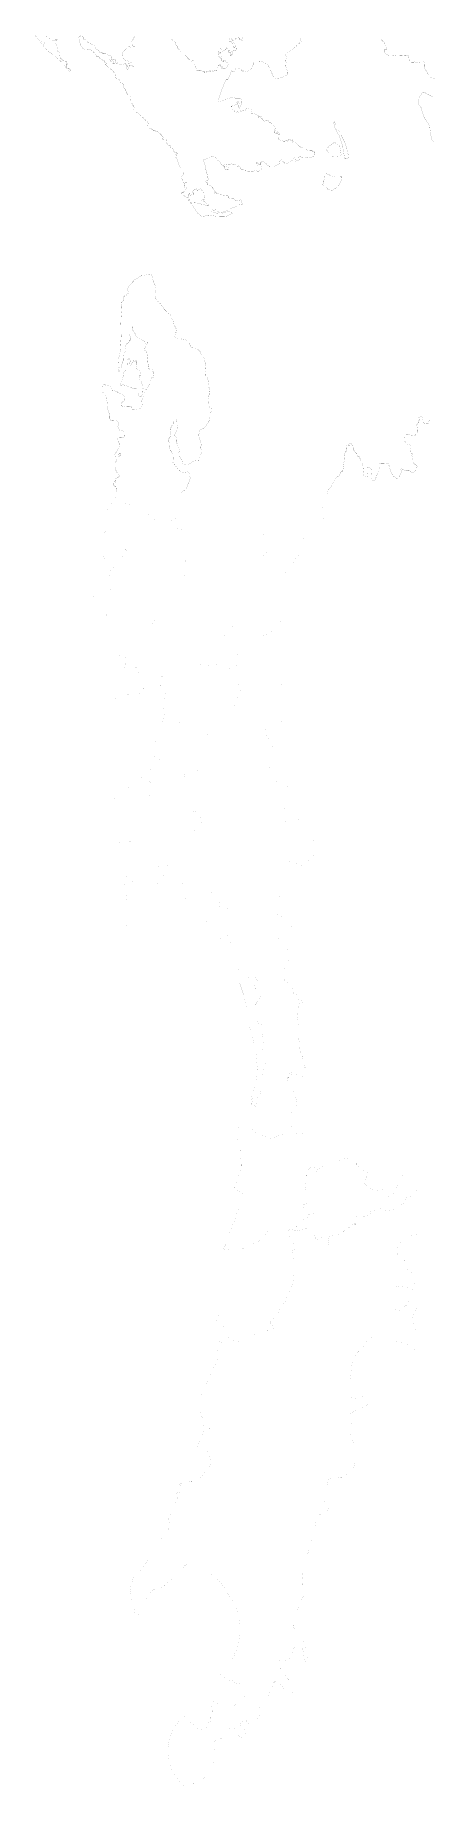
# Model space of a CAD drawing. Header units: metres. Extents: x 264643 to 276801, y 2090546 to 2143845.
import ezdxf

# ---------------------------------------------------------------- set-up
doc = ezdxf.new("R2010")
doc.units = ezdxf.units.M
doc.layers.add('HAZARDS LINE', color=1, linetype='Continuous')

msp = doc.modelspace()

# ---------------------------------------------------------------- linework, layer by layer
at = {"layer": 'HAZARDS LINE', "lineweight": 0, "const_width": 2.98}
for points in [[(264645, 2143843), (264686, 2143779), (264776, 2143659), (264819, 2143602), (264831, 2143590), (264839, 2143590), (264843, 2143614), (264848, 2143654), (264852, 2143674), (264860, 2143678), (264868, 2143677), (264876, 2143665), (264892, 2143653), (264927, 2143621), (264927, 2143605), (264919, 2143597), (264899, 2143590), (264887, 2143578), (264886, 2143566), (264890, 2143542), (264898, 2143518), (264913, 2143490), (264937, 2143466), (264984, 2143413), (265047, 2143357), (265118, 2143304), (265185, 2143264), (265264, 2143191), (265358, 2143114), (265452, 2143013), (265550, 2142909), (265613, 2142824), (265680, 2142748), (265704, 2142756), (265708, 2142760), (265715, 2142759), (265716, 2142767), (265720, 2142767), (265720, 2142783), (265716, 2142783), (265716, 2142791), (265712, 2142791), (265712, 2142795), (265708, 2142799), (265708, 2142803), (265704, 2142803), (265704, 2142807), (265700, 2142807), (265700, 2142811), (265696, 2142811), (265696, 2142815), (265692, 2142815), (265692, 2142819), (265684, 2142820), (265681, 2142824), (265669, 2142824), (265669, 2142828), (265645, 2142828), (265645, 2142832), (265637, 2142832), (265637, 2142836), (265633, 2142836), (265633, 2142840), (265629, 2142840), (265629, 2142844), (265625, 2142844), (265625, 2142852), (265617, 2142852), (265617, 2142856), (265613, 2142856), (265613, 2142864), (265609, 2142864), (265609, 2142868), (265606, 2142872), (265606, 2142876), (265602, 2142880), (265602, 2142884), (265598, 2142884), (265598, 2142904), (265594, 2142904), (265594, 2142920), (265590, 2142920), (265590, 2142932), (265586, 2142936), (265587, 2142944), (265583, 2142944), (265583, 2142960), (265627, 2142960), (265627, 2142956), (265630, 2142955), (265630, 2142952), (265634, 2142951), (265638, 2142955), (265635, 2142959), (265631, 2142959), (265631, 2142963), (265627, 2142967), (265623, 2142968), (265623, 2142971), (265603, 2142972), (265603, 2142976), (265599, 2142976), (265599, 2142980), (265595, 2142980), (265595, 2142988), (265591, 2142988), (265591, 2142996), (265595, 2142996), (265595, 2143004), (265599, 2143004), (265599, 2143012), (265603, 2143012), (265603, 2143016), (265607, 2143015), (265607, 2143023), (265611, 2143023), (265612, 2143031), (265608, 2143031), (265608, 2143039), (265604, 2143039), (265604, 2143043), (265592, 2143044), (265588, 2143040), (265580, 2143040), (265580, 2143036), (265576, 2143036), (265576, 2143040), (265564, 2143040), (265564, 2143044), (265552, 2143044), (265548, 2143048), (265536, 2143048), (265536, 2143044), (265516, 2143044), (265516, 2143048), (265512, 2143049), (265512, 2143056), (265508, 2143057), (265509, 2143060), (265505, 2143065), (265501, 2143065), (265501, 2143069), (265497, 2143073), (265493, 2143073), (265493, 2143077), (265489, 2143077), (265489, 2143081), (265481, 2143081), (265481, 2143089), (265473, 2143089), (265473, 2143093), (265469, 2143097), (265469, 2143101), (265473, 2143101), (265481, 2143105), (265481, 2143109), (265461, 2143109), (265461, 2143113), (265457, 2143113), (265454, 2143117), (265450, 2143117), (265446, 2143121), (265438, 2143129), (265434, 2143129), (265430, 2143133), (265426, 2143133), (265426, 2143137), (265422, 2143137), (265422, 2143141), (265418, 2143141), (265418, 2143153), (265414, 2143153), (265415, 2143177), (265411, 2143181), (265411, 2143201), (265407, 2143205), (265407, 2143209), (265403, 2143213), (265403, 2143221), (265399, 2143221), (265395, 2143229), (265395, 2143237), (265391, 2143237), (265392, 2143245), (265388, 2143249), (265388, 2143277), (265384, 2143277), (265384, 2143317), (265381, 2143317), (265381, 2143325), (265377, 2143325), (265377, 2143329), (265373, 2143329), (265373, 2143333), (265369, 2143333), (265369, 2143337), (265365, 2143337), (265361, 2143341), (265357, 2143341), (265353, 2143345), (265345, 2143345), (265345, 2143349), (265341, 2143349), (265337, 2143353), (265337, 2143357), (265333, 2143357), (265333, 2143361), (265329, 2143365), (265329, 2143369), (265326, 2143377), (265326, 2143381), (265322, 2143385), (265322, 2143393), (265318, 2143397), (265318, 2143417), (265322, 2143425), (265322, 2143429), (265326, 2143429), (265326, 2143437), (265330, 2143437), (265331, 2143461), (265327, 2143461), (265327, 2143465), (265323, 2143469), (265323, 2143473), (265319, 2143473), (265319, 2143477), (265315, 2143481), (265311, 2143485), (265307, 2143489), (265307, 2143493), (265303, 2143493), (265303, 2143501), (265299, 2143501), (265299, 2143509), (265295, 2143513), (265296, 2143525), (265292, 2143525), (265292, 2143533), (265288, 2143545), (265288, 2143561), (265284, 2143561), (265284, 2143569), (265280, 2143569), (265276, 2143573), (265276, 2143577), (265272, 2143577), (265273, 2143613), (265277, 2143617), (265277, 2143652), (265281, 2143652), (265281, 2143660), (265285, 2143664), (265286, 2143668), (265290, 2143668), (265290, 2143672), (265294, 2143676), (265294, 2143680), (265298, 2143680), (265298, 2143684), (265302, 2143684), (265306, 2143688), (265310, 2143692), (265314, 2143692), (265318, 2143696), (265318, 2143700), (265322, 2143703), (265322, 2143699), (265290, 2143700), (265286, 2143704), (265274, 2143704), (265274, 2143700), (265266, 2143700), (265266, 2143696), (265258, 2143696), (265258, 2143692), (265254, 2143688), (265254, 2143684), (265234, 2143685), (265230, 2143689), (265222, 2143689), (265218, 2143693), (265206, 2143693), (265206, 2143689), (265202, 2143689), (265202, 2143685), (265198, 2143685), (265194, 2143681), (265190, 2143681), (265186, 2143677), (265166, 2143678), (265162, 2143682), (265158, 2143682), (265154, 2143686), (265151, 2143686), (265147, 2143690), (265143, 2143694), (265135, 2143694), (265131, 2143698), (265127, 2143702), (265123, 2143702), (265123, 2143706), (265119, 2143706), (265115, 2143710), (265111, 2143714), (265107, 2143718), (265103, 2143722), (265095, 2143726), (265091, 2143730), (265087, 2143730), (265087, 2143734), (265084, 2143738), (265076, 2143742), (265072, 2143746), (265068, 2143747), (265064, 2143751), (265060, 2143755), (265056, 2143755), (265052, 2143759), (265048, 2143759), (265048, 2143763), (265040, 2143763), (265040, 2143767), (265032, 2143767), (265028, 2143771), (265024, 2143771), (265020, 2143775), (265016, 2143775), (265012, 2143779), (265008, 2143779), (265009, 2143783), (265005, 2143783), (265005, 2143787), (265001, 2143787), (265001, 2143795), (264997, 2143795), (264997, 2143799), (264993, 2143799), (264993, 2143803), (264989, 2143803), (264989, 2143807), (264985, 2143807), (264985, 2143811), (264981, 2143811), (264981, 2143815), (264977, 2143819), (264977, 2143827), (264973, 2143831), (264973, 2143835), (264977, 2143835), (264977, 2143839)], [(266028, 2143826), (266024, 2143826), (266023, 2143818), (266019, 2143818), (266019, 2143810), (266015, 2143810), (266015, 2143806), (266011, 2143806), (266011, 2143802), (266007, 2143802), (266003, 2143798), (265999, 2143794), (265995, 2143794), (265995, 2143790), (265991, 2143790), (265991, 2143786), (265987, 2143786), (265983, 2143783), (265979, 2143779), (265975, 2143775), (265975, 2143771), (265971, 2143771), (265971, 2143731), (265975, 2143727), (265974, 2143723), (265978, 2143723), (265978, 2143715), (265982, 2143715), (265986, 2143711), (265990, 2143707), (265994, 2143707), (265994, 2143699), (265998, 2143699), (265998, 2143687), (266002, 2143683), (266002, 2143671), (266006, 2143671), (266005, 2143655), (266001, 2143655), (266001, 2143635), (266005, 2143631), (266005, 2143623), (266009, 2143623), (266009, 2143619), (266013, 2143619), (266013, 2143611), (266017, 2143611), (266017, 2143603), (266021, 2143603), (266021, 2143591), (266024, 2143587), (266024, 2143583), (266028, 2143579), (266028, 2143575), (266024, 2143575), (266024, 2143571), (266016, 2143571), (266016, 2143567), (266012, 2143567), (266012, 2143563), (266008, 2143563), (266008, 2143559), (266012, 2143559), (266012, 2143555), (266016, 2143551), (266016, 2143547), (266020, 2143543), (266020, 2143539), (266024, 2143535), (266024, 2143531), (266028, 2143527), (266028, 2143523), (266032, 2143523), (266032, 2143519), (266036, 2143519), (266035, 2143515), (266039, 2143515), (266039, 2143511), (266043, 2143507), (266047, 2143503), (266047, 2143499), (266051, 2143499), (266051, 2143495), (266055, 2143491), (266055, 2143487), (266059, 2143487), (266059, 2143479), (266063, 2143475), (266067, 2143471), (266067, 2143467), (266071, 2143467), (266071, 2143463), (266075, 2143459), (266074, 2143455), (266078, 2143455), (266078, 2143451), (266082, 2143451), (266082, 2143447), (266086, 2143447), (266090, 2143443), (266094, 2143443), (266098, 2143439), (266106, 2143439), (266110, 2143435), (266114, 2143435), (266118, 2143431), (266122, 2143431), (266126, 2143427), (266130, 2143427), (266134, 2143423), (266138, 2143422), (266138, 2143418), (266142, 2143418), (266146, 2143414), (266150, 2143414), (266149, 2143410), (266157, 2143410), (266157, 2143406), (266165, 2143406), (266165, 2143402), (266173, 2143402), (266173, 2143398), (266181, 2143398), (266181, 2143394), (266209, 2143394), (266209, 2143398), (266217, 2143398), (266221, 2143402), (266225, 2143401), (266229, 2143405), (266253, 2143405), (266253, 2143401), (266261, 2143401), (266265, 2143397), (266269, 2143397), (266269, 2143393), (266273, 2143393), (266277, 2143389), (266292, 2143389), (266296, 2143393), (266300, 2143393), (266304, 2143396), (266324, 2143396), (266324, 2143392), (266328, 2143392), (266332, 2143388), (266336, 2143384), (266340, 2143384), (266344, 2143380), (266348, 2143376), (266352, 2143376), (266352, 2143372), (266356, 2143372), (266360, 2143368), (266368, 2143368), (266368, 2143364), (266376, 2143364), (266376, 2143360), (266380, 2143360), (266384, 2143356), (266383, 2143352), (266387, 2143352), (266387, 2143348), (266395, 2143348), (266395, 2143344), (266403, 2143343), (266403, 2143339), (266407, 2143339), (266407, 2143335), (266411, 2143335), (266415, 2143331), (266419, 2143327), (266423, 2143323), (266427, 2143319), (266427, 2143315), (266431, 2143315), (266431, 2143311), (266435, 2143311), (266435, 2143303), (266439, 2143303), (266438, 2143299), (266442, 2143295), (266446, 2143291), (266446, 2143287), (266450, 2143287), (266454, 2143283), (266454, 2143279), (266458, 2143279), (266462, 2143275), (266466, 2143275), (266466, 2143271), (266474, 2143271), (266474, 2143267), (266478, 2143263), (266478, 2143259), (266482, 2143259), (266482, 2143255), (266486, 2143255), (266486, 2143251), (266490, 2143251), (266490, 2143247), (266494, 2143247), (266493, 2143243), (266497, 2143243), (266497, 2143215), (266501, 2143215), (266501, 2143211), (266505, 2143207), (266509, 2143207), (266509, 2143203), (266533, 2143203), (266533, 2143199), (266553, 2143198), (266553, 2143194), (266556, 2143194), (266560, 2143190), (266564, 2143186), (266568, 2143186), (266568, 2143182), (266588, 2143182), (266588, 2143178), (266604, 2143178), (266604, 2143174), (266608, 2143174), (266608, 2143170), (266604, 2143170), (266603, 2143134), (266623, 2143134), (266623, 2143130), (266631, 2143130), (266631, 2143126), (266635, 2143126), (266635, 2143122), (266639, 2143122), (266639, 2143118), (266643, 2143118), (266647, 2143114), (266651, 2143114), (266651, 2143106), (266655, 2143106), (266663, 2143101), (266667, 2143101), (266671, 2143097), (266675, 2143097), (266679, 2143093), (266682, 2143093), (266682, 2143089), (266690, 2143089), (266690, 2143085), (266698, 2143085), (266702, 2143081), (266710, 2143081), (266710, 2143085), (266730, 2143085), (266730, 2143081), (266738, 2143081), (266738, 2143077), (266742, 2143077), (266742, 2143073), (266746, 2143073), (266746, 2143069), (266750, 2143068), (266750, 2143061), (266754, 2143060), (266754, 2143056), (266758, 2143052), (266761, 2143048), (266761, 2143044), (266765, 2143044), (266765, 2143028), (266761, 2143029), (266761, 2143025), (266765, 2143025), (266765, 2143017), (266769, 2143017), (266769, 2143013), (266773, 2143012), (266773, 2143008), (266777, 2143004), (266781, 2143004), (266781, 2143000), (266785, 2143000), (266785, 2142996), (266789, 2142996), (266789, 2142992), (266796, 2142984), (266800, 2142984), (266800, 2142980), (266804, 2142980), (266804, 2142976), (266808, 2142976), (266808, 2142972), (266804, 2142972), (266804, 2142968), (266800, 2142968), (266800, 2142960), (266796, 2142960), (266796, 2142941), (266800, 2142941), (266800, 2142929), (266804, 2142929), (266804, 2142925), (266808, 2142924), (266808, 2142917), (266815, 2142916), (266815, 2142912), (266823, 2142912), (266823, 2142908), (266827, 2142908), (266827, 2142904), (266835, 2142904), (266835, 2142900), (266839, 2142896), (266839, 2142888), (266843, 2142888), (266847, 2142884), (266851, 2142884), (266851, 2142880), (266855, 2142880), (266855, 2142876), (266859, 2142876), (266859, 2142868), (266863, 2142868), (266878, 2142848), (266898, 2142832), (266898, 2142828), (266902, 2142828), (266902, 2142824), (266910, 2142824), (266914, 2142820), (266926, 2142820), (266926, 2142816), (266930, 2142816), (266930, 2142812), (266937, 2142811), (266937, 2142807), (266945, 2142807), (266945, 2142803), (266953, 2142803), (266953, 2142799), (266957, 2142799), (266961, 2142795), (266965, 2142795), (266965, 2142791), (266977, 2142791), (266977, 2142787), (266985, 2142787), (266985, 2142783), (266989, 2142779), (266993, 2142779), (266993, 2142775), (267001, 2142775), (267001, 2142771), (267005, 2142771), (267005, 2142767), (267009, 2142767), (267008, 2142759), (267012, 2142759), (267012, 2142751), (267016, 2142751), (267016, 2142747), (267020, 2142743), (267020, 2142735), (267024, 2142735), (267024, 2142727), (267028, 2142727), (267028, 2142715), (267032, 2142715), (267036, 2142703), (267047, 2142695), (267051, 2142695), (267051, 2142691), (267055, 2142691), (267055, 2142687), (267059, 2142683), (267059, 2142679), (267067, 2142678), (267067, 2142674), (267071, 2142670), (267071, 2142666), (267075, 2142666), (267075, 2142658), (267079, 2142658), (267079, 2142650), (267083, 2142650), (267082, 2142635), (267086, 2142630), (267086, 2142626), (267090, 2142626), (267090, 2142615), (267086, 2142615), (267086, 2142611), (267082, 2142611), (267081, 2142559), (267085, 2142559), (267085, 2142555), (267089, 2142555), (267093, 2142551), (267097, 2142551), (267097, 2142543), (267101, 2142543), (267101, 2142535), (267105, 2142535), (267105, 2142531), (267109, 2142531), (267113, 2142527), (267125, 2142527), (267125, 2142523), (267129, 2142523), (267128, 2142507), (267132, 2142507), (267132, 2142503), (267140, 2142502), (267144, 2142498), (267152, 2142498), (267152, 2142494), (267156, 2142490), (267156, 2142486), (267172, 2142486), (267172, 2142490), (267176, 2142490), (267176, 2142494), (267188, 2142494), (267188, 2142490), (267192, 2142490), (267192, 2142486), (267196, 2142486), (267196, 2142482), (267200, 2142482), (267200, 2142478), (267204, 2142478), (267204, 2142470), (267208, 2142470), (267208, 2142466), (267211, 2142462), (267215, 2142458), (267215, 2142454), (267219, 2142454), (267219, 2142450), (267223, 2142450), (267223, 2142442), (267227, 2142442), (267227, 2142422), (267231, 2142418), (267231, 2142406), (267235, 2142406), (267239, 2142410), (267247, 2142410), (267247, 2142414), (267259, 2142413), (267259, 2142417), (267263, 2142417), (267263, 2142413), (267267, 2142413), (267266, 2142409), (267274, 2142409), (267274, 2142405), (267278, 2142401), (267282, 2142397), (267286, 2142389), (267290, 2142385), (267310, 2142361), (267317, 2142345), (267321, 2142341), (267321, 2142337), (267325, 2142337), (267325, 2142333), (267321, 2142333), (267321, 2142317), (267317, 2142317), (267317, 2142289), (267321, 2142289), (267321, 2142281), (267325, 2142281), (267324, 2142277), (267328, 2142277), (267328, 2142257), (267332, 2142257), (267332, 2142245), (267336, 2142245), (267336, 2142241), (267340, 2142237), (267340, 2142233), (267344, 2142233), (267344, 2142229), (267348, 2142229), (267348, 2142221), (267356, 2142221), (267356, 2142217), (267360, 2142217), (267360, 2142221), (267368, 2142221), (267367, 2142217), (267371, 2142217), (267371, 2142205), (267375, 2142205), (267375, 2142201), (267379, 2142201), (267379, 2142193), (267383, 2142189), (267383, 2142177), (267391, 2142177), (267391, 2142169), (267395, 2142169), (267395, 2142161), (267399, 2142161), (267398, 2142153), (267402, 2142153), (267402, 2142149), (267410, 2142149), (267410, 2142145), (267414, 2142145), (267414, 2142141), (267418, 2142141), (267418, 2142137), (267414, 2142137), (267414, 2142133), (267410, 2142133), (267406, 2142129), (267402, 2142125), (267398, 2142125), (267398, 2142117), (267402, 2142117), (267402, 2142113), (267414, 2142113), (267414, 2142117), (267422, 2142117), (267426, 2142121), (267434, 2142121), (267434, 2142125), (267438, 2142125), (267438, 2142121), (267442, 2142121), (267442, 2142113), (267438, 2142113), (267434, 2142109), (267426, 2142109), (267426, 2142105), (267422, 2142101), (267422, 2142093), (267426, 2142093), (267425, 2142089), (267429, 2142085), (267433, 2142077), (267437, 2142077), (267437, 2142073), (267441, 2142073), (267441, 2142061), (267445, 2142057), (267445, 2142049), (267449, 2142049), (267449, 2142045), (267453, 2142045), (267453, 2142041), (267457, 2142041), (267457, 2142037), (267461, 2142037), (267461, 2142029), (267465, 2142029), (267464, 2142021), (267468, 2142021), (267468, 2142013), (267472, 2142013), (267472, 2141993), (267476, 2141989), (267476, 2141981), (267484, 2141981), (267496, 2141985), (267504, 2141985), (267504, 2141981), (267508, 2141981), (267508, 2141973), (267512, 2141973), (267511, 2141969), (267507, 2141969), (267507, 2141965), (267511, 2141961), (267519, 2141960), (267527, 2141964), (267531, 2141968), (267543, 2141968), (267543, 2141964), (267547, 2141960), (267547, 2141956), (267555, 2141952), (267559, 2141952), (267559, 2141948), (267579, 2141948), (267579, 2141944), (267583, 2141944), (267583, 2141940), (267587, 2141940), (267587, 2141932), (267591, 2141932), (267590, 2141924), (267594, 2141924), (267594, 2141916), (267590, 2141916), (267590, 2141912), (267582, 2141912), (267582, 2141916), (267578, 2141916), (267578, 2141920), (267567, 2141920), (267563, 2141916), (267559, 2141916), (267555, 2141912), (267547, 2141912), (267547, 2141908), (267543, 2141908), (267542, 2141889), (267538, 2141889), (267534, 2141881), (267534, 2141873), (267530, 2141873), (267530, 2141861), (267534, 2141861), (267534, 2141853), (267538, 2141849), (267538, 2141841), (267542, 2141841), (267542, 2141833), (267546, 2141833), (267545, 2141829), (267549, 2141825), (267553, 2141821), (267553, 2141817), (267557, 2141817), (267557, 2141813), (267561, 2141813), (267565, 2141809), (267569, 2141809), (267569, 2141801), (267573, 2141801), (267573, 2141789), (267577, 2141785), (267577, 2141773), (267581, 2141769), (267580, 2141765), (267584, 2141765), (267584, 2141761), (267588, 2141761), (267588, 2141757), (267592, 2141757), (267592, 2141753), (267596, 2141753), (267596, 2141745), (267600, 2141741), (267600, 2141729), (267604, 2141725), (267604, 2141717), (267608, 2141717), (267608, 2141713), (267612, 2141713), (267612, 2141709), (267616, 2141705), (267615, 2141701), (267619, 2141701), (267623, 2141697), (267627, 2141696), (267627, 2141693), (267635, 2141692), (267639, 2141688), (267643, 2141688), (267643, 2141684), (267647, 2141684), (267647, 2141664), (267651, 2141660), (267651, 2141656), (267655, 2141656), (267655, 2141644), (267658, 2141644), (267658, 2141624), (267654, 2141625), (267654, 2141609), (267650, 2141609), (267650, 2141589), (267646, 2141589), (267646, 2141577), (267653, 2141557), (267693, 2141517), (267697, 2141517), (267697, 2141513), (267704, 2141508), (267708, 2141504), (267712, 2141500), (267716, 2141500), (267716, 2141496), (267720, 2141496), (267720, 2141492), (267724, 2141492), (267728, 2141488), (267732, 2141488), (267736, 2141484), (267740, 2141484), (267744, 2141480), (267748, 2141480), (267748, 2141476), (267752, 2141476), (267756, 2141472), (267760, 2141472), (267764, 2141468), (267772, 2141468), (267772, 2141464), (267779, 2141460), (267783, 2141456), (267787, 2141456), (267791, 2141452), (267795, 2141448), (267799, 2141448), (267807, 2141440), (267811, 2141436), (267815, 2141435), (267823, 2141431), (267831, 2141423), (267835, 2141423), (267835, 2141419), (267839, 2141415), (267843, 2141415), (267842, 2141411), (267846, 2141411), (267850, 2141407), (267854, 2141403), (267858, 2141399), (267866, 2141395), (267890, 2141371), (267905, 2141355), (267905, 2141351), (267909, 2141351), (267909, 2141347), (267913, 2141347), (267913, 2141343), (267917, 2141339), (267921, 2141335), (267921, 2141331), (267925, 2141331), (267929, 2141327), (267933, 2141327), (267933, 2141323), (267937, 2141319), (267941, 2141318), (267941, 2141314), (267945, 2141314), (267945, 2141310), (267949, 2141306), (267956, 2141298), (267960, 2141294), (267960, 2141290), (267964, 2141290), (267964, 2141286), (267968, 2141282), (267976, 2141274), (267976, 2141270), (267984, 2141270), (267984, 2141266), (267992, 2141266), (267992, 2141262), (267996, 2141262), (267996, 2141258), (268000, 2141258), (268000, 2141254), (268004, 2141254), (268004, 2141250), (268007, 2141246), (268011, 2141246), (268011, 2141242), (268015, 2141242), (268015, 2141238), (268019, 2141238), (268019, 2141234), (268023, 2141234), (268023, 2141230), (268031, 2141222), (268035, 2141222), (268035, 2141218), (268039, 2141218), (268039, 2141214), (268043, 2141214), (268043, 2141210), (268047, 2141210), (268055, 2141202), (268055, 2141198), (268059, 2141198), (268062, 2141194), (268066, 2141186), (268070, 2141182), (268078, 2141173), (268082, 2141169), (268082, 2141165), (268086, 2141165), (268086, 2141161), (268090, 2141157), (268098, 2141153), (268102, 2141149), (268106, 2141149), (268106, 2141145), (268110, 2141141), (268109, 2141133), (268105, 2141133), (268097, 2141125), (268093, 2141122), (268089, 2141118), (268085, 2141114), (268081, 2141110), (268061, 2141110), (268061, 2141102), (268065, 2141098), (268069, 2141094), (268069, 2141090), (268073, 2141086), (268073, 2141082), (268077, 2141078), (268077, 2141074), (268081, 2141070), (268081, 2141066), (268085, 2141066), (268084, 2141046), (268092, 2141046), (268092, 2141050), (268092, 2141046), (268096, 2141046), (268096, 2141030), (268100, 2141030), (268100, 2141022), (268104, 2141022), (268104, 2141014), (268112, 2141014), (268112, 2141010), (268116, 2141010), (268120, 2141006), (268144, 2141006), (268144, 2141002), (268152, 2141001), (268151, 2140997), (268175, 2140997), (268175, 2140993), (268183, 2140993), (268183, 2140989), (268187, 2140989), (268191, 2140985), (268195, 2140981), (268199, 2140981), (268199, 2140977), (268203, 2140977), (268203, 2140973), (268207, 2140973), (268211, 2140969), (268215, 2140969), (268215, 2140965), (268223, 2140965), (268227, 2140961), (268231, 2140961), (268231, 2140957), (268234, 2140957), (268234, 2140953), (268258, 2140952), (268258, 2140948), (268266, 2140948), (268266, 2140944), (268274, 2140944), (268274, 2140940), (268278, 2140940), (268278, 2140936), (268286, 2140936), (268286, 2140932), (268302, 2140932), (268302, 2140928), (268306, 2140928), (268306, 2140924), (268310, 2140924), (268310, 2140920), (268322, 2140920), (268321, 2140916), (268329, 2140916), (268329, 2140912), (268333, 2140912), (268337, 2140908), (268341, 2140907), (268341, 2140904), (268357, 2140903), (268357, 2140907), (268365, 2140907), (268365, 2140911), (268365, 2140907), (268373, 2140907), (268373, 2140903), (268381, 2140903), (268381, 2140899), (268393, 2140895), (268405, 2140887), (268409, 2140883), (268413, 2140883), (268413, 2140879), (268416, 2140879), (268416, 2140875), (268420, 2140875), (268424, 2140871), (268432, 2140867), (268436, 2140866), (268436, 2140863), (268444, 2140858), (268448, 2140854), (268452, 2140854), (268452, 2140850), (268456, 2140850), (268460, 2140846), (268464, 2140846), (268464, 2140842), (268468, 2140842), (268467, 2140822), (268471, 2140822), (268471, 2140818), (268475, 2140814), (268479, 2140810), (268483, 2140806), (268487, 2140806), (268487, 2140802), (268491, 2140802), (268491, 2140798), (268495, 2140794), (268495, 2140786), (268499, 2140786), (268499, 2140778), (268503, 2140778), (268503, 2140774), (268507, 2140770), (268507, 2140774), (268519, 2140774), (268519, 2140770), (268526, 2140770), (268526, 2140766), (268530, 2140762), (268534, 2140762), (268534, 2140758), (268538, 2140758), (268538, 2140754), (268542, 2140754), (268542, 2140750), (268546, 2140750), (268550, 2140746), (268554, 2140742), (268558, 2140738), (268562, 2140734), (268562, 2140730), (268558, 2140726), (268554, 2140726), (268554, 2140722), (268550, 2140722), (268542, 2140714), (268538, 2140714), (268534, 2140710), (268530, 2140706), (268522, 2140702), (268514, 2140698), (268514, 2140690), (268518, 2140690), (268517, 2140686), (268521, 2140682), (268521, 2140678), (268525, 2140678), (268525, 2140674), (268529, 2140670), (268529, 2140666), (268533, 2140666), (268533, 2140662), (268541, 2140662), (268549, 2140670), (268553, 2140674), (268557, 2140674), (268557, 2140678), (268561, 2140678), (268569, 2140686), (268573, 2140690), (268577, 2140690), (268581, 2140694), (268585, 2140697), (268589, 2140697), (268593, 2140701), (268597, 2140701), (268597, 2140697), (268605, 2140689), (268609, 2140685), (268613, 2140681), (268617, 2140677), (268617, 2140673), (268621, 2140673), (268621, 2140665), (268625, 2140665), (268625, 2140661), (268629, 2140661), (268628, 2140657), (268632, 2140657), (268632, 2140653), (268636, 2140653), (268636, 2140649), (268640, 2140649), (268640, 2140645), (268644, 2140645), (268644, 2140641), (268640, 2140641), (268640, 2140637), (268636, 2140637), (268636, 2140629), (268632, 2140629), (268632, 2140625), (268624, 2140617), (268620, 2140613), (268616, 2140614), (268616, 2140610), (268612, 2140606), (268612, 2140602), (268616, 2140602), (268616, 2140598), (268620, 2140594), (268624, 2140590), (268624, 2140586), (268628, 2140586), (268628, 2140582), (268631, 2140581), (268631, 2140578), (268635, 2140573), (268635, 2140570), (268639, 2140569), (268643, 2140565), (268647, 2140557), (268647, 2140553), (268651, 2140553), (268651, 2140549), (268655, 2140549), (268655, 2140545), (268659, 2140541), (268659, 2140537), (268663, 2140537), (268663, 2140533), (268667, 2140529), (268671, 2140525), (268670, 2140521), (268674, 2140521), (268674, 2140517), (268678, 2140513), (268682, 2140509), (268682, 2140505), (268686, 2140505), (268690, 2140501), (268690, 2140497), (268694, 2140493), (268698, 2140489), (268706, 2140489), (268706, 2140493), (268718, 2140493), (268718, 2140497), (268722, 2140497), (268722, 2140493), (268738, 2140493), (268738, 2140489), (268742, 2140489), (268742, 2140485), (268746, 2140485), (268746, 2140481), (268750, 2140481), (268749, 2140477), (268753, 2140476), (268753, 2140469), (268757, 2140468), (268757, 2140457), (268761, 2140453), (268757, 2140453), (268757, 2140445), (268761, 2140445), (268761, 2140437), (268765, 2140437), (268765, 2140433), (268769, 2140433), (268769, 2140429), (268773, 2140425), (268777, 2140424), (268777, 2140420), (268785, 2140420), (268785, 2140416), (268788, 2140412), (268812, 2140412), (268812, 2140408), (268816, 2140404), (268816, 2140400), (268820, 2140400), (268820, 2140396), (268824, 2140396), (268824, 2140388), (268828, 2140388), (268828, 2140384), (268832, 2140384), (268832, 2140380), (268836, 2140380), (268836, 2140372), (268840, 2140372), (268840, 2140368), (268844, 2140364), (268843, 2140360), (268847, 2140356), (268847, 2140352), (268851, 2140348), (268851, 2140340), (268855, 2140340), (268855, 2140328), (268859, 2140328), (268859, 2140316), (268863, 2140312), (268863, 2140308), (268867, 2140308), (268867, 2140304), (268871, 2140304), (268871, 2140300), (268879, 2140300), (268878, 2140296), (268886, 2140296), (268886, 2140300), (268894, 2140300), (268894, 2140284), (268890, 2140284), (268890, 2140280), (268886, 2140280), (268886, 2140272), (268890, 2140272), (268890, 2140268), (268918, 2140267), (268922, 2140263), (268926, 2140263), (268926, 2140259), (268926, 2140263), (268946, 2140263), (268946, 2140259), (268950, 2140259), (268950, 2140255), (268957, 2140255), (268962, 2140259), (268966, 2140263), (268970, 2140263), (268969, 2140259), (268973, 2140259), (268973, 2140251), (268977, 2140251), (268977, 2140243), (268973, 2140239), (268969, 2140239), (268969, 2140235), (268965, 2140235), (268961, 2140231), (268953, 2140231), (268953, 2140227), (268949, 2140227), (268941, 2140219), (268937, 2140219), (268937, 2140216), (268929, 2140216), (268929, 2140212), (268925, 2140212), (268925, 2140208), (268921, 2140208), (268921, 2140204), (268925, 2140204), (268925, 2140196), (268929, 2140196), (268929, 2140192), (268933, 2140188), (268933, 2140168), (268929, 2140168), (268928, 2140164), (268925, 2140164), (268924, 2140156), (268920, 2140156), (268920, 2140140), (268924, 2140136), (268924, 2140124), (268947, 2140092), (268955, 2140076), (269009, 2139924), (269048, 2139832), (269071, 2139816), (269075, 2139816), (269075, 2139812), (269079, 2139812), (269079, 2139808), (269083, 2139808), (269083, 2139804), (269087, 2139804), (269091, 2139800), (269099, 2139800), (269107, 2139780), (269110, 2139772), (269110, 2139736), (269114, 2139736), (269114, 2139708), (269118, 2139708), (269117, 2139688), (269121, 2139684), (269121, 2139680), (269129, 2139680), (269129, 2139676), (269133, 2139676), (269133, 2139672), (269137, 2139672), (269137, 2139668), (269141, 2139668), (269141, 2139664), (269145, 2139660), (269145, 2139656), (269149, 2139656), (269149, 2139652), (269153, 2139652), (269153, 2139648), (269157, 2139648), (269156, 2139640), (269160, 2139640), (269160, 2139636), (269168, 2139636), (269168, 2139628), (269172, 2139620), (269172, 2139604), (269168, 2139604), (269168, 2139600), (269128, 2139588), (269092, 2139577), (269088, 2139569), (269103, 2139505), (269126, 2139421), (269130, 2139409), (269150, 2139405), (269197, 2139408), (269201, 2139396), (269201, 2139377), (269205, 2139377), (269205, 2139373), (269217, 2139372), (269229, 2139376), (269233, 2139376), (269233, 2139368), (269237, 2139368), (269236, 2139344), (269196, 2139345), (269196, 2139341), (269192, 2139341), (269192, 2139329), (269188, 2139325), (269176, 2139325), (269176, 2139333), (269173, 2139337), (269173, 2139345), (269169, 2139345), (269169, 2139353), (269165, 2139353), (269165, 2139357), (269157, 2139357), (269157, 2139345), (269161, 2139345), (269161, 2139341), (269165, 2139337), (269164, 2139329), (269168, 2139329), (269168, 2139321), (269172, 2139321), (269172, 2139317), (269176, 2139313), (269180, 2139313), (269180, 2139309), (269184, 2139309), (269184, 2139297), (269188, 2139297), (269187, 2139249), (269183, 2139246), (269183, 2139226), (269179, 2139226), (269179, 2139222), (269175, 2139218), (269175, 2139214), (269171, 2139210), (269167, 2139206), (269167, 2139202), (269219, 2139205), (269246, 2139205), (269258, 2139201), (269258, 2139185), (269254, 2139177), (269234, 2139161), (269206, 2139122), (269189, 2139106), (269173, 2139098), (269161, 2139099), (269165, 2139047), (269105, 2139048), (269105, 2139036), (269109, 2139016), (269120, 2138996), (269176, 2138955), (269223, 2138923), (269278, 2138906), (269302, 2138906), (269314, 2138918), (269323, 2138937), (269323, 2138953), (269311, 2138961), (269299, 2138966), (269311, 2138989), (269324, 2139017), (269340, 2139029), (269351, 2139025), (269347, 2138997), (269359, 2138977), (269371, 2138973), (269395, 2138984), (269419, 2138992), (269431, 2138988), (269431, 2138992), (269443, 2138992), (269447, 2138987), (269450, 2138987), (269450, 2138983), (269458, 2138983), (269462, 2138979), (269474, 2138979), (269474, 2138987), (269470, 2138987), (269470, 2138991), (269466, 2138995), (269467, 2139007), (269471, 2139011), (269471, 2139039), (269467, 2139043), (269467, 2139051), (269463, 2139051), (269463, 2139059), (269455, 2139059), (269455, 2139063), (269447, 2139063), (269448, 2139067), (269440, 2139067), (269440, 2139071), (269436, 2139071), (269432, 2139075), (269428, 2139075), (269428, 2139079), (269424, 2139079), (269424, 2139091), (269428, 2139091), (269428, 2139095), (269432, 2139099), (269432, 2139107), (269436, 2139107), (269436, 2139111), (269440, 2139111), (269444, 2139115), (269448, 2139115), (269448, 2139119), (269452, 2139119), (269452, 2139123), (269460, 2139123), (269460, 2139127), (269464, 2139127), (269468, 2139130), (269472, 2139130), (269472, 2139134), (269480, 2139134), (269480, 2139138), (269484, 2139138), (269484, 2139142), (269488, 2139142), (269496, 2139146), (269500, 2139150), (269500, 2139154), (269504, 2139154), (269508, 2139158), (269512, 2139158), (269512, 2139162), (269516, 2139162), (269520, 2139166), (269524, 2139166), (269524, 2139170), (269528, 2139169), (269532, 2139173), (269536, 2139173), (269536, 2139169), (269540, 2139169), (269540, 2139165), (269544, 2139165), (269544, 2139161), (269548, 2139161), (269548, 2139157), (269552, 2139153), (269552, 2139149), (269556, 2139149), (269556, 2139133), (269560, 2139133), (269560, 2139125), (269564, 2139121), (269563, 2139113), (269567, 2139113), (269567, 2139109), (269571, 2139109), (269571, 2139113), (269575, 2139113), (269576, 2139125), (269580, 2139125), (269580, 2139129), (269592, 2139129), (269596, 2139133), (269600, 2139133), (269604, 2139137), (269615, 2139137), (269620, 2139140), (269627, 2139140), (269632, 2139144), (269635, 2139144), (269640, 2139148), (269651, 2139148), (269651, 2139152), (269659, 2139152), (269660, 2139156), (269663, 2139156), (269668, 2139160), (269671, 2139160), (269676, 2139164), (269680, 2139168), (269680, 2139175), (269676, 2139176), (269676, 2139183), (269672, 2139184), (269672, 2139188), (269676, 2139187), (269680, 2139179), (269680, 2139175), (269687, 2139167), (269695, 2139155), (269699, 2139151), (269699, 2139147), (269703, 2139147), (269707, 2139139), (269711, 2139135), (269715, 2139131), (269715, 2139127), (269719, 2139123), (269723, 2139119), (269727, 2139111), (269730, 2139107), (269734, 2139103), (269738, 2139095), (269742, 2139087), (269750, 2139079), (269758, 2139067), (269762, 2139063), (269770, 2139051), (269777, 2139043), (269781, 2139043), (269781, 2139039), (269777, 2139039), (269777, 2139035), (269773, 2139035), (269773, 2139027), (269769, 2139023), (269769, 2139015), (269773, 2139011), (269773, 2138999), (269777, 2138999), (269777, 2138995), (269781, 2138991), (269781, 2138983), (269785, 2138983), (269784, 2138975), (269788, 2138975), (269788, 2138963), (269792, 2138963), (269792, 2138951), (269796, 2138951), (269796, 2138943), (269800, 2138943), (269800, 2138919), (269796, 2138919), (269796, 2138903), (269792, 2138903), (269791, 2138892), (269787, 2138892), (269787, 2138852), (269791, 2138852), (269791, 2138848), (269795, 2138848), (269795, 2138844), (269791, 2138844), (269791, 2138848), (269783, 2138848), (269783, 2138852), (269779, 2138852), (269779, 2138848), (269763, 2138848), (269763, 2138844), (269747, 2138844), (269747, 2138848), (269743, 2138848), (269743, 2138852), (269735, 2138852), (269735, 2138856), (269711, 2138857), (269711, 2138861), (269707, 2138861), (269707, 2138857), (269699, 2138857), (269699, 2138853), (269695, 2138853), (269695, 2138837), (269699, 2138833), (269699, 2138829), (269703, 2138829), (269703, 2138825), (269707, 2138825), (269707, 2138821), (269711, 2138821), (269711, 2138817), (269719, 2138817), (269719, 2138821), (269735, 2138821), (269739, 2138817), (269747, 2138817), (269747, 2138813), (269751, 2138813), (269755, 2138808), (269762, 2138808), (269762, 2138804), (269766, 2138804), (269766, 2138800), (269770, 2138796), (269774, 2138796), (269774, 2138792), (269778, 2138792), (269778, 2138788), (269782, 2138788), (269782, 2138784), (269790, 2138784), (269790, 2138780), (269829, 2138760), (269885, 2138719), (269904, 2138699), (269920, 2138679), (269920, 2138663), (269916, 2138647), (269912, 2138651), (269872, 2138652), (269872, 2138656), (269864, 2138656), (269864, 2138660), (269856, 2138660), (269852, 2138664), (269848, 2138664), (269844, 2138668), (269741, 2138697), (269626, 2138719), (269503, 2138752), (269452, 2138757), (269416, 2138757), (269400, 2138765), (269329, 2138846), (269314, 2138866), (269309, 2138846), (269305, 2138834), (269309, 2138822), (269309, 2138814), (269305, 2138802), (269348, 2138762), (269391, 2138722), (269415, 2138693), (269454, 2138637), (269485, 2138589), (269520, 2138521), (269555, 2138469), (269598, 2138425), (269638, 2138396), (269701, 2138344), (269732, 2138331), (269768, 2138327), (269804, 2138342), (269872, 2138365), (269912, 2138369), (270019, 2138355), (270178, 2138330), (270194, 2138337), (270210, 2138345), (270222, 2138341), (270242, 2138329), (270397, 2138327), (270461, 2138338), (270517, 2138361), (270597, 2138392), (270625, 2138407), (270657, 2138431), (270653, 2138443), (270629, 2138447), (270605, 2138459), (270574, 2138472), (270542, 2138480), (270506, 2138473), (270478, 2138469), (270434, 2138458), (270362, 2138435), (270330, 2138415), (270286, 2138412), (270243, 2138412), (270163, 2138425), (270096, 2138454), (270060, 2138462), (270029, 2138467), (270009, 2138463), (270001, 2138471), (269989, 2138495), (269989, 2138515), (269994, 2138531), (270006, 2138539), (270061, 2138522), (270085, 2138518), (270117, 2138525), (270137, 2138533), (270160, 2138505), (270220, 2138464), (270263, 2138448), (270291, 2138447), (270343, 2138455), (270391, 2138478), (270443, 2138497), (270519, 2138520), (270551, 2138536), (270599, 2138571), (270643, 2138590), (270735, 2138617), (270799, 2138640), (270815, 2138652), (270831, 2138667), (270851, 2138687), (270859, 2138691), (270867, 2138703), (270891, 2138710), (270903, 2138710), (270923, 2138690), (270935, 2138690), (270943, 2138714), (270939, 2138730), (270916, 2138786), (270901, 2138834), (270889, 2138838), (270881, 2138838), (270881, 2138834), (270877, 2138830), (270877, 2138826), (270865, 2138826), (270865, 2138822), (270857, 2138822), (270853, 2138818), (270849, 2138818), (270849, 2138814), (270845, 2138814), (270845, 2138810), (270789, 2138811), (270789, 2138815), (270773, 2138815), (270773, 2138819), (270753, 2138820), (270749, 2138824), (270737, 2138824), (270737, 2138828), (270725, 2138828), (270725, 2138832), (270722, 2138832), (270722, 2138840), (270718, 2138840), (270718, 2138848), (270714, 2138848), (270714, 2138852), (270710, 2138852), (270710, 2138860), (270698, 2138860), (270694, 2138864), (270674, 2138864), (270670, 2138868), (270654, 2138869), (270654, 2138865), (270646, 2138865), (270646, 2138861), (270642, 2138861), (270642, 2138865), (270634, 2138865), (270634, 2138869), (270630, 2138869), (270631, 2138873), (270627, 2138873), (270627, 2138877), (270619, 2138877), (270619, 2138881), (270603, 2138881), (270599, 2138877), (270595, 2138877), (270591, 2138881), (270579, 2138881), (270575, 2138878), (270559, 2138878), (270559, 2138882), (270547, 2138882), (270547, 2138886), (270539, 2138886), (270539, 2138890), (270527, 2138890), (270527, 2138894), (270523, 2138894), (270523, 2138898), (270515, 2138898), (270516, 2138950), (270512, 2138954), (270508, 2138958), (270508, 2138962), (270504, 2138962), (270504, 2138966), (270500, 2138966), (270497, 2138970), (270485, 2138970), (270485, 2138966), (270477, 2138966), (270477, 2138962), (270469, 2138962), (270469, 2138958), (270465, 2138959), (270464, 2138955), (270453, 2138955), (270453, 2138959), (270413, 2138959), (270413, 2138963), (270393, 2138963), (270393, 2138967), (270381, 2138968), (270381, 2138972), (270369, 2138972), (270365, 2138976), (270357, 2138976), (270357, 2138980), (270353, 2138980), (270353, 2138984), (270350, 2138984), (270342, 2138992), (270334, 2138992), (270334, 2139004), (270330, 2139004), (270330, 2139008), (270322, 2139008), (270322, 2139012), (270298, 2139012), (270294, 2139008), (270290, 2139005), (270286, 2139005), (270286, 2139001), (270274, 2139001), (270274, 2138997), (270270, 2138997), (270270, 2139001), (270258, 2139001), (270258, 2139005), (270250, 2139005), (270246, 2139009), (270227, 2139009), (270223, 2139013), (270215, 2139013), (270211, 2139017), (270203, 2139018), (270203, 2139014), (270195, 2139014), (270195, 2139018), (270183, 2139018), (270175, 2139022), (270163, 2139022), (270159, 2139026), (270147, 2139026), (270143, 2139030), (270127, 2139030), (270123, 2139035), (270115, 2139035), (270112, 2139039), (270104, 2139039), (270103, 2139031), (270099, 2139031), (270099, 2139027), (270095, 2139027), (270096, 2139031), (270092, 2139031), (270092, 2139035), (270096, 2139035), (270096, 2139039), (270100, 2139039), (270100, 2139043), (270108, 2139043), (270108, 2139047), (270116, 2139047), (270120, 2139050), (270128, 2139050), (270132, 2139054), (270140, 2139058), (270152, 2139058), (270152, 2139062), (270156, 2139062), (270156, 2139066), (270152, 2139066), (270152, 2139074), (270148, 2139074), (270144, 2139078), (270140, 2139074), (270132, 2139074), (270132, 2139078), (270128, 2139078), (270128, 2139086), (270124, 2139086), (270124, 2139090), (270120, 2139090), (270120, 2139094), (270116, 2139094), (270116, 2139098), (270104, 2139098), (270104, 2139102), (270100, 2139102), (270100, 2139106), (270096, 2139106), (270097, 2139110), (270093, 2139111), (270093, 2139122), (270089, 2139130), (270077, 2139147), (270073, 2139147), (270073, 2139151), (270069, 2139151), (270069, 2139159), (270065, 2139159), (270065, 2139163), (270061, 2139163), (270061, 2139167), (270057, 2139167), (270058, 2139171), (270054, 2139171), (270054, 2139175), (270046, 2139175), (270046, 2139179), (270038, 2139179), (270038, 2139183), (270034, 2139183), (270034, 2139195), (270038, 2139199), (270038, 2139211), (270034, 2139211), (270034, 2139215), (270030, 2139215), (270030, 2139219), (270022, 2139219), (270022, 2139223), (270018, 2139223), (270018, 2139227), (270014, 2139227), (270015, 2139231), (270011, 2139231), (270007, 2139235), (270003, 2139239), (269999, 2139239), (269995, 2139243), (269991, 2139243), (269987, 2139247), (269983, 2139251), (269979, 2139251), (269975, 2139255), (269967, 2139255), (269967, 2139259), (269951, 2139260), (269947, 2139264), (269919, 2139264), (269920, 2139268), (269916, 2139268), (269912, 2139276), (269908, 2139280), (269908, 2139284), (269904, 2139284), (269904, 2139288), (269900, 2139288), (269900, 2139284), (269892, 2139284), (269892, 2139288), (269888, 2139288), (269884, 2139292), (269880, 2139292), (269880, 2139300), (269876, 2139300), (269877, 2139332), (269881, 2139332), (269881, 2139348), (269877, 2139348), (269877, 2139356), (269873, 2139356), (269873, 2139364), (269869, 2139364), (269869, 2139368), (269865, 2139368), (269865, 2139372), (269853, 2139372), (269853, 2139376), (269849, 2139376), (269849, 2139380), (269833, 2139380), (269830, 2139384), (269826, 2139384), (269826, 2139400), (269830, 2139400), (269834, 2139404), (269846, 2139404), (269850, 2139408), (269862, 2139408), (269862, 2139412), (269874, 2139412), (269878, 2139416), (269890, 2139416), (269890, 2139419), (269894, 2139419), (269894, 2139423), (269898, 2139423), (269898, 2139427), (269902, 2139427), (269906, 2139431), (269910, 2139431), (269910, 2139439), (269914, 2139439), (269914, 2139455), (269910, 2139455), (269910, 2139459), (269906, 2139459), (269906, 2139463), (269902, 2139463), (269914, 2139463), (269914, 2139467), (269926, 2139467), (269930, 2139471), (269934, 2139471), (269934, 2139483), (269930, 2139487), (269930, 2139491), (269922, 2139491), (269922, 2139487), (269914, 2139487), (269910, 2139483), (269898, 2139483), (269899, 2139495), (269895, 2139499), (269895, 2139515), (269891, 2139515), (269891, 2139531), (269887, 2139535), (269887, 2139547), (269883, 2139551), (269884, 2139567), (269880, 2139571), (269880, 2139587), (269876, 2139591), (269876, 2139599), (269872, 2139619), (269868, 2139627), (269869, 2139635), (269865, 2139643), (269865, 2139659), (269861, 2139663), (269861, 2139674), (269857, 2139675), (269857, 2139679), (269838, 2139734), (269805, 2139918), (269801, 2139918), (269801, 2139926), (269797, 2139926), (269797, 2139934), (269789, 2139934), (269789, 2139950), (269797, 2139950), (269797, 2139954), (269793, 2139958), (269793, 2139962), (269789, 2139966), (269785, 2139970), (269785, 2139974), (269781, 2139978), (269781, 2139982), (269777, 2139982), (269778, 2139986), (269770, 2139986), (269770, 2139990), (269766, 2139990), (269766, 2139998), (269770, 2139998), (269770, 2140002), (269766, 2140002), (269766, 2140010), (269762, 2140010), (269762, 2140018), (269758, 2140018), (269758, 2140022), (269754, 2140026), (269754, 2140030), (269750, 2140042), (270062, 2140169), (270070, 2140165), (270070, 2140157), (270074, 2140153), (270074, 2140149), (270078, 2140141), (270082, 2140137), (270082, 2140129), (270110, 2140129), (270110, 2140125), (270129, 2140125), (270129, 2140121), (270133, 2140121), (270133, 2140117), (270137, 2140117), (270137, 2140113), (270141, 2140113), (270141, 2140109), (270145, 2140109), (270145, 2140101), (270149, 2140101), (270153, 2140104), (270157, 2140104), (270157, 2140100), (270161, 2140100), (270161, 2140096), (270165, 2140092), (270165, 2140088), (270172, 2140072), (270172, 2140068), (270176, 2140068), (270176, 2140060), (270172, 2140060), (270172, 2140056), (270176, 2140052), (270180, 2140044), (270184, 2140044), (270184, 2140040), (270188, 2140040), (270188, 2140044), (270196, 2140044), (270200, 2140040), (270208, 2140036), (270208, 2140032), (270212, 2140032), (270212, 2140028), (270216, 2140028), (270220, 2140024), (270224, 2140020), (270223, 2140016), (270247, 2140016), (270247, 2140012), (270251, 2140012), (270251, 2140008), (270255, 2140008), (270255, 2140004), (270263, 2140004), (270263, 2140000), (270267, 2140000), (270267, 2139996), (270271, 2139996), (270271, 2139992), (270275, 2139991), (270275, 2139988), (270279, 2139987), (270279, 2139983), (270283, 2139979), (270283, 2139971), (270287, 2139971), (270286, 2139956), (270290, 2139952), (270290, 2139948), (270318, 2139947), (270322, 2139943), (270326, 2139943), (270330, 2139939), (270330, 2139935), (270334, 2139935), (270334, 2139931), (270330, 2139931), (270330, 2139923), (270326, 2139923), (270326, 2139919), (270322, 2139919), (270322, 2139915), (270314, 2139915), (270314, 2139911), (270318, 2139911), (270321, 2139903), (270321, 2139899), (270325, 2139895), (270329, 2139895), (270329, 2139887), (270333, 2139883), (270337, 2139875), (270341, 2139875), (270341, 2139871), (270345, 2139867), (270345, 2139863), (270349, 2139863), (270349, 2139855), (270357, 2139855), (270357, 2139851), (270361, 2139851), (270365, 2139847), (270368, 2139843), (270376, 2139839), (270380, 2139835), (270388, 2139827), (270392, 2139827), (270392, 2139823), (270396, 2139823), (270396, 2139815), (270400, 2139815), (270400, 2139807), (270404, 2139807), (270404, 2139799), (270408, 2139795), (270408, 2139791), (270412, 2139787), (270415, 2139783), (270415, 2139779), (270419, 2139775), (270419, 2139771), (270423, 2139767), (270427, 2139763), (270427, 2139759), (270431, 2139759), (270431, 2139751), (270435, 2139751), (270435, 2139747), (270451, 2139747), (270455, 2139750), (270459, 2139750), (270459, 2139754), (270467, 2139754), (270467, 2139758), (270479, 2139758), (270483, 2139762), (270491, 2139762), (270491, 2139766), (270499, 2139766), (270499, 2139762), (270495, 2139762), (270495, 2139758), (270491, 2139758), (270487, 2139754), (270487, 2139750), (270491, 2139750), (270491, 2139754), (270503, 2139754), (270503, 2139758), (270507, 2139758), (270507, 2139762), (270511, 2139762), (270519, 2139770), (270523, 2139773), (270527, 2139777), (270531, 2139777), (270531, 2139793), (270527, 2139793), (270527, 2139801), (270523, 2139801), (270519, 2139809), (270519, 2139817), (270515, 2139817), (270515, 2139821), (270511, 2139821), (270511, 2139825), (270507, 2139825), (270508, 2139829), (270504, 2139833), (270500, 2139837), (270500, 2139841), (270496, 2139841), (270496, 2139845), (270476, 2139846), (270476, 2139850), (270468, 2139850), (270464, 2139854), (270456, 2139854), (270452, 2139858), (270448, 2139858), (270444, 2139862), (270436, 2139862), (270436, 2139866), (270424, 2139866), (270424, 2139862), (270412, 2139862), (270412, 2139858), (270393, 2139859), (270393, 2139863), (270385, 2139863), (270385, 2139867), (270381, 2139867), (270381, 2139875), (270381, 2139871), (270377, 2139871), (270377, 2139875), (270373, 2139875), (270373, 2139879), (270369, 2139879), (270369, 2139883), (270377, 2139883), (270377, 2139887), (270385, 2139887), (270385, 2139891), (270389, 2139895), (270389, 2139899), (270393, 2139898), (270393, 2139902), (270401, 2139902), (270401, 2139906), (270429, 2139906), (270429, 2139902), (270445, 2139902), (270445, 2139898), (270449, 2139898), (270449, 2139902), (270453, 2139902), (270457, 2139898), (270473, 2139897), (270473, 2139901), (270493, 2139901), (270497, 2139905), (270512, 2139905), (270513, 2139909), (270528, 2139909), (270528, 2139913), (270536, 2139913), (270536, 2139917), (270556, 2139916), (270556, 2139920), (270568, 2139920), (270568, 2139924), (270584, 2139924), (270584, 2139920), (270588, 2139920), (270596, 2139924), (270604, 2139924), (270604, 2139928), (270616, 2139927), (270620, 2139931), (270624, 2139931), (270624, 2139935), (270628, 2139935), (270628, 2139931), (270632, 2139923), (270632, 2139919), (270640, 2139919), (270644, 2139923), (270672, 2139923), (270680, 2139919), (270688, 2139919), (270688, 2139915), (270692, 2139915), (270692, 2139911), (270727, 2139910), (270735, 2139906), (270747, 2139906), (270747, 2139902), (270751, 2139902), (270751, 2139898), (270755, 2139894), (270759, 2139890), (270763, 2139886), (270771, 2139878), (270779, 2139874), (270779, 2139870), (270782, 2139866), (270790, 2139858), (270790, 2139854), (270798, 2139853), (270798, 2139857), (270806, 2139857), (270806, 2139861), (270810, 2139861), (270810, 2139865), (270814, 2139865), (270818, 2139869), (270822, 2139869), (270822, 2139865), (270826, 2139865), (270830, 2139861), (270834, 2139861), (270838, 2139857), (270838, 2139853), (270842, 2139853), (270850, 2139849), (270854, 2139845), (270858, 2139841), (270862, 2139841), (270862, 2139837), (270866, 2139837), (270866, 2139833), (270874, 2139829), (270877, 2139829), (270877, 2139825), (270881, 2139825), (270881, 2139817), (270885, 2139817), (270885, 2139813), (270889, 2139809), (270889, 2139801), (270893, 2139801), (270893, 2139793), (270889, 2139793), (270889, 2139785), (270885, 2139785), (270885, 2139781), (270889, 2139781), (270889, 2139777), (270893, 2139777), (270893, 2139773), (270897, 2139773), (270901, 2139769), (270948, 2139768), (270948, 2139760), (270952, 2139760), (270952, 2139756), (270960, 2139756), (270964, 2139752), (270972, 2139752), (270976, 2139748), (270984, 2139748), (270984, 2139744), (270992, 2139744), (271000, 2139739), (271008, 2139739), (271008, 2139735), (271016, 2139735), (271023, 2139731), (271031, 2139731), (271031, 2139727), (271055, 2139727), (271059, 2139723), (271071, 2139723), (271075, 2139719), (271083, 2139719), (271087, 2139715), (271091, 2139710), (271099, 2139710), (271099, 2139706), (271107, 2139706), (271111, 2139702), (271115, 2139702), (271118, 2139698), (271122, 2139698), (271126, 2139694), (271130, 2139694), (271134, 2139690), (271142, 2139690), (271142, 2139686), (271170, 2139686), (271174, 2139690), (271182, 2139689), (271194, 2139693), (271218, 2139693), (271222, 2139697), (271254, 2139696), (271258, 2139700), (271282, 2139700), (271282, 2139704), (271290, 2139704), (271302, 2139708), (271314, 2139708), (271314, 2139712), (271326, 2139711), (271326, 2139715), (271330, 2139715), (271330, 2139719), (271334, 2139719), (271334, 2139723), (271365, 2139723), (271365, 2139719), (271381, 2139719), (271381, 2139715), (271385, 2139715), (271385, 2139711), (271389, 2139711), (271389, 2139707), (271393, 2139707), (271393, 2139703), (271401, 2139703), (271401, 2139699), (271405, 2139699), (271409, 2139694), (271413, 2139694), (271413, 2139690), (271417, 2139690), (271417, 2139686), (271425, 2139686), (271425, 2139690), (271433, 2139690), (271433, 2139686), (271452, 2139686), (271453, 2139698), (271457, 2139698), (271457, 2139702), (271465, 2139702), (271465, 2139710), (271473, 2139710), (271473, 2139714), (271477, 2139713), (271477, 2139717), (271481, 2139717), (271481, 2139721), (271485, 2139725), (271485, 2139729), (271489, 2139729), (271489, 2139733), (271493, 2139737), (271493, 2139753), (271505, 2139753), (271505, 2139749), (271509, 2139749), (271509, 2139753), (271513, 2139753), (271513, 2139757), (271521, 2139757), (271521, 2139761), (271525, 2139761), (271529, 2139765), (271533, 2139765), (271533, 2139776), (271529, 2139776), (271529, 2139784), (271525, 2139788), (271526, 2139828), (271522, 2139828), (271522, 2139836), (271471, 2139865), (271467, 2139865), (271467, 2139861), (271459, 2139861), (271459, 2139865), (271443, 2139865), (271443, 2139873), (271439, 2139877), (271443, 2139881), (271443, 2139885), (271411, 2139889), (271392, 2139906), (271372, 2139926), (271364, 2139942), (271365, 2139962), (271381, 2139973), (271393, 2139973), (271412, 2139941), (271440, 2139917), (271455, 2139913), (271459, 2139913), (271459, 2139917), (271467, 2139917), (271467, 2139921), (271487, 2139920), (271487, 2139916), (271491, 2139916), (271491, 2139912), (271495, 2139912), (271495, 2139908), (271499, 2139908), (271499, 2139912), (271503, 2139912), (271503, 2139916), (271507, 2139916), (271508, 2139944), (271504, 2139944), (271504, 2139948), (271508, 2139952), (271508, 2139972), (271528, 2139971), (271532, 2139983), (271532, 2139995), (271528, 2139995), (271528, 2139999), (271540, 2140007), (271548, 2140011), (271576, 2140003), (271576, 2139999), (271584, 2139999), (271584, 2139995), (271619, 2139978), (271659, 2139950), (271678, 2139914), (271702, 2139886), (271714, 2139878), (271721, 2139877), (271765, 2139857), (271785, 2139857), (271821, 2139852), (271908, 2139851), (271944, 2139863), (271984, 2139886), (272016, 2139910), (272040, 2139917), (272068, 2139925), (272084, 2139940), (272089, 2139960), (272085, 2140000), (272097, 2140032), (272105, 2140036), (272125, 2140035), (272137, 2140047), (272149, 2140051), (272161, 2140047), (272165, 2140027), (272173, 2140023), (272181, 2140003), (272184, 2139991), (272192, 2139983), (272220, 2139967), (272236, 2139954), (272240, 2139946), (272243, 2139934), (272231, 2139919), (272243, 2139923), (272251, 2139922), (272255, 2139926), (272263, 2139926), (272275, 2139930), (272283, 2139930), (272291, 2139934), (272295, 2139934), (272303, 2139938), (272311, 2139938), (272315, 2139941), (272323, 2139941), (272327, 2139945), (272335, 2139945), (272335, 2139961), (272331, 2139965), (272331, 2139969), (272335, 2139969), (272339, 2139965), (272343, 2139965), (272343, 2139961), (272351, 2139961), (272351, 2139957), (272355, 2139957), (272355, 2139953), (272359, 2139953), (272383, 2139965), (272399, 2139984), (272435, 2140012), (272439, 2140012), (272479, 2140039), (272484, 2140051), (272484, 2140071), (272488, 2140090), (272512, 2140106), (272532, 2140114), (272540, 2140114), (272548, 2140098), (272551, 2140054), (272559, 2140014), (272575, 2140010), (272595, 2140021), (272662, 2140041), (272675, 2140056), (272660, 2140132), (272672, 2140152), (272688, 2140160), (272708, 2140151), (272759, 2140123), (272795, 2140106), (272830, 2140106), (272906, 2140125), (272966, 2140116), (272990, 2140112), (273022, 2140123), (273062, 2140139), (273105, 2140154), (273134, 2140174), (273142, 2140229), (273139, 2140289), (273131, 2140313), (273123, 2140313), (273123, 2140309), (273119, 2140309), (273119, 2140305), (273123, 2140301), (273119, 2140301), (273119, 2140297), (273095, 2140298), (273095, 2140302), (273087, 2140302), (273088, 2140314), (273084, 2140314), (273084, 2140318), (273076, 2140326), (273064, 2140346), (272981, 2140343), (272945, 2140339), (272905, 2140348), (272885, 2140364), (272794, 2140409), (272731, 2140434), (272688, 2140454), (272629, 2140506), (272597, 2140527), (272574, 2140559), (272546, 2140595), (272527, 2140619), (272527, 2140615), (272523, 2140615), (272523, 2140611), (272519, 2140611), (272514, 2140603), (272514, 2140599), (272510, 2140599), (272510, 2140596), (272506, 2140596), (272506, 2140592), (272502, 2140592), (272494, 2140584), (272490, 2140584), (272486, 2140580), (272474, 2140580), (272474, 2140584), (272470, 2140584), (272471, 2140592), (272467, 2140592), (272467, 2140612), (272471, 2140616), (272471, 2140636), (272475, 2140636), (272475, 2140644), (272471, 2140644), (272471, 2140652), (272467, 2140652), (272467, 2140656), (272460, 2140660), (272448, 2140664), (272443, 2140648), (272443, 2140644), (272439, 2140640), (272431, 2140640), (272423, 2140636), (272419, 2140636), (272419, 2140632), (272419, 2140636), (272415, 2140637), (272416, 2140640), (272412, 2140645), (272408, 2140653), (272404, 2140653), (272404, 2140657), (272400, 2140657), (272400, 2140661), (272392, 2140661), (272392, 2140665), (272376, 2140665), (272372, 2140669), (272356, 2140669), (272352, 2140665), (272352, 2140661), (272348, 2140661), (272348, 2140657), (272340, 2140649), (272340, 2140645), (272336, 2140638), (272332, 2140638), (272332, 2140634), (272328, 2140634), (272328, 2140630), (272324, 2140630), (272324, 2140626), (272320, 2140626), (272320, 2140622), (272312, 2140622), (272312, 2140618), (272300, 2140618), (272300, 2140622), (272296, 2140622), (272292, 2140626), (272288, 2140630), (272288, 2140634), (272280, 2140634), (272280, 2140638), (272276, 2140638), (272276, 2140634), (272272, 2140634), (272272, 2140630), (272268, 2140630), (272256, 2140623), (272232, 2140619), (272188, 2140620), (272189, 2140623), (272169, 2140624), (272169, 2140628), (272161, 2140628), (272161, 2140632), (272153, 2140632), (272149, 2140636), (272121, 2140636), (272121, 2140640), (272109, 2140640), (272097, 2140645), (272082, 2140657), (272066, 2140669), (272054, 2140681), (272042, 2140697), (272046, 2140705), (272046, 2140713), (272050, 2140717), (272051, 2140729), (272055, 2140733), (272055, 2140741), (272059, 2140741), (272059, 2140745), (272063, 2140748), (272063, 2140752), (272067, 2140752), (272067, 2140756), (272071, 2140756), (272071, 2140764), (272075, 2140764), (272075, 2140768), (272079, 2140772), (272079, 2140776), (272083, 2140780), (272083, 2140784), (272087, 2140788), (272087, 2140792), (272083, 2140796), (272084, 2140812), (272080, 2140812), (272080, 2140820), (272072, 2140820), (272072, 2140816), (272044, 2140816), (272040, 2140820), (272036, 2140820), (272036, 2140840), (272056, 2140840), (272056, 2140836), (272068, 2140836), (272068, 2140840), (272064, 2140848), (272064, 2140852), (272060, 2140852), (272052, 2140856), (272052, 2140860), (272048, 2140860), (272048, 2140864), (272044, 2140864), (272045, 2140876), (272041, 2140876), (272041, 2140884), (272037, 2140884), (272033, 2140888), (272029, 2140888), (272017, 2140896), (272013, 2140896), (272009, 2140900), (272001, 2140900), (272001, 2140892), (271997, 2140889), (271997, 2140881), (271993, 2140873), (271993, 2140869), (271997, 2140869), (271997, 2140865), (272001, 2140865), (272001, 2140861), (272005, 2140861), (272004, 2140853), (272008, 2140853), (272008, 2140849), (272004, 2140849), (272004, 2140845), (271996, 2140837), (271996, 2140833), (271992, 2140833), (271992, 2140837), (271988, 2140837), (271984, 2140841), (271984, 2140845), (271981, 2140845), (271981, 2140849), (271977, 2140849), (271977, 2140853), (271973, 2140853), (271969, 2140857), (271957, 2140857), (271953, 2140861), (271949, 2140861), (271949, 2140865), (271945, 2140869), (271941, 2140869), (271937, 2140873), (271933, 2140877), (271929, 2140881), (271925, 2140882), (271921, 2140886), (271921, 2140890), (271917, 2140890), (271917, 2140882), (271913, 2140882), (271914, 2140894), (271917, 2140894), (271918, 2140909), (271922, 2140909), (271922, 2140925), (271926, 2140925), (271926, 2140933), (271930, 2140933), (271930, 2140937), (271934, 2140941), (271934, 2140945), (271938, 2140945), (271942, 2140949), (271950, 2140949), (271950, 2140953), (271954, 2140953), (271958, 2140957), (271950, 2140961), (271950, 2140965), (271946, 2140965), (271938, 2140973), (271930, 2140973), (271930, 2140977), (271927, 2140977), (271927, 2140985), (271931, 2140985), (271931, 2140989), (271935, 2140993), (271935, 2140997), (271939, 2141001), (271943, 2141005), (271943, 2141013), (271947, 2141013), (271947, 2141048), (271928, 2141068), (271900, 2141085), (271845, 2141137), (271841, 2141137), (271837, 2141141), (271829, 2141149), (271825, 2141157), (271821, 2141157), (271817, 2141161), (271814, 2141165), (271814, 2141169), (271810, 2141169), (271810, 2141173), (271806, 2141173), (271798, 2141178), (271790, 2141186), (271782, 2141186), (271782, 2141190), (271778, 2141190), (271774, 2141194), (271770, 2141198), (271762, 2141202), (271758, 2141206), (271751, 2141214), (271747, 2141218), (271743, 2141218), (271739, 2141222), (271739, 2141226), (271743, 2141230), (271747, 2141230), (271747, 2141234), (271751, 2141234), (271751, 2141238), (271755, 2141238), (271755, 2141242), (271759, 2141242), (271759, 2141246), (271751, 2141250), (271751, 2141254), (271719, 2141254), (271719, 2141258), (271715, 2141258), (271711, 2141262), (271707, 2141262), (271699, 2141266), (271692, 2141274), (271692, 2141270), (271688, 2141271), (271687, 2141259), (271683, 2141259), (271683, 2141251), (271679, 2141251), (271679, 2141247), (271663, 2141247), (271663, 2141251), (271660, 2141251), (271660, 2141255), (271656, 2141255), (271656, 2141251), (271644, 2141251), (271644, 2141247), (271640, 2141247), (271639, 2141239), (271635, 2141239), (271635, 2141231), (271631, 2141231), (271627, 2141228), (271615, 2141228), (271612, 2141232), (271608, 2141232), (271604, 2141236), (271600, 2141236), (271592, 2141240), (271588, 2141240), (271584, 2141244), (271580, 2141244), (271576, 2141248), (271576, 2141260), (271572, 2141264), (271572, 2141268), (271568, 2141272), (271568, 2141276), (271564, 2141276), (271564, 2141280), (271560, 2141284), (271561, 2141288), (271557, 2141288), (271557, 2141292), (271553, 2141292), (271553, 2141296), (271549, 2141296), (271549, 2141300), (271545, 2141304), (271533, 2141304), (271533, 2141300), (271525, 2141300), (271525, 2141304), (271529, 2141304), (271529, 2141324), (271525, 2141324), (271525, 2141344), (271522, 2141348), (271522, 2141356), (271518, 2141360), (271518, 2141352), (271514, 2141348), (271502, 2141348), (271502, 2141352), (271494, 2141353), (271490, 2141357), (271462, 2141357), (271458, 2141353), (271446, 2141353), (271446, 2141349), (271434, 2141349), (271434, 2141357), (271438, 2141357), (271438, 2141369), (271434, 2141369), (271434, 2141381), (271430, 2141381), (271430, 2141385), (271427, 2141385), (271427, 2141393), (271423, 2141393), (271423, 2141397), (271419, 2141397), (271419, 2141401), (271415, 2141401), (271411, 2141405), (271411, 2141409), (271407, 2141409), (271407, 2141417), (271403, 2141417), (271403, 2141421), (271399, 2141421), (271399, 2141425), (271367, 2141426), (271363, 2141430), (271348, 2141430), (271348, 2141434), (271336, 2141434), (271336, 2141438), (271328, 2141438), (271328, 2141442), (271324, 2141442), (271320, 2141446), (271316, 2141446), (271316, 2141450), (271312, 2141450), (271312, 2141454), (271308, 2141454), (271308, 2141458), (271300, 2141458), (271300, 2141462), (271296, 2141463), (271292, 2141467), (271272, 2141467), (271268, 2141463), (271264, 2141463), (271260, 2141459), (271237, 2141459), (271232, 2141455), (271221, 2141456), (271221, 2141460), (271225, 2141459), (271225, 2141471), (271221, 2141471), (271221, 2141483), (271217, 2141483), (271217, 2141515), (271221, 2141519), (271221, 2141527), (271225, 2141531), (271226, 2141539), (271230, 2141539), (271230, 2141543), (271226, 2141543), (271226, 2141555), (271222, 2141555), (271222, 2141563), (271218, 2141563), (271218, 2141567), (271214, 2141571), (271210, 2141571), (271210, 2141575), (271206, 2141575), (271206, 2141579), (271202, 2141579), (271202, 2141583), (271194, 2141583), (271194, 2141587), (271186, 2141587), (271186, 2141591), (271183, 2141595), (271159, 2141596), (271155, 2141600), (271143, 2141600), (271143, 2141604), (271139, 2141604), (271139, 2141608), (271131, 2141608), (271131, 2141612), (271127, 2141612), (271123, 2141616), (271119, 2141616), (271119, 2141620), (271115, 2141620), (271115, 2141616), (271083, 2141616), (271079, 2141613), (271071, 2141613), (271071, 2141609), (271067, 2141609), (271063, 2141605), (271063, 2141601), (271059, 2141601), (271059, 2141597), (271055, 2141593), (271055, 2141589), (271051, 2141589), (271051, 2141577), (271047, 2141573), (271047, 2141569), (271043, 2141569), (271043, 2141565), (271035, 2141565), (271035, 2141561), (271023, 2141562), (271023, 2141558), (271007, 2141558), (271007, 2141554), (270995, 2141554), (270995, 2141550), (270983, 2141550), (270983, 2141546), (270975, 2141546), (270971, 2141542), (270959, 2141542), (270959, 2141538), (270947, 2141539), (270947, 2141535), (270923, 2141535), (270919, 2141531), (270915, 2141531), (270915, 2141523), (270903, 2141523), (270903, 2141519), (270899, 2141519), (270899, 2141523), (270895, 2141523), (270896, 2141547), (270884, 2141547), (270884, 2141551), (270880, 2141551), (270880, 2141559), (270876, 2141559), (270876, 2141555), (270872, 2141555), (270872, 2141548), (270876, 2141543), (270876, 2141540), (270879, 2141539), (270879, 2141535), (270875, 2141536), (270875, 2141520), (270871, 2141516), (270871, 2141512), (270867, 2141512), (270867, 2141508), (270859, 2141508), (270855, 2141504), (270839, 2141504), (270835, 2141500), (270823, 2141500), (270819, 2141504), (270811, 2141505), (270811, 2141509), (270796, 2141509), (270796, 2141505), (270768, 2141505), (270768, 2141501), (270760, 2141501), (270760, 2141497), (270756, 2141497), (270756, 2141493), (270744, 2141493), (270744, 2141497), (270736, 2141498), (270732, 2141502), (270728, 2141502), (270724, 2141506), (270716, 2141506), (270716, 2141510), (270704, 2141510), (270704, 2141514), (270700, 2141514), (270700, 2141534), (270696, 2141538), (270697, 2141546), (270693, 2141550), (270689, 2141550), (270689, 2141554), (270681, 2141554), (270681, 2141558), (270661, 2141558), (270661, 2141562), (270657, 2141566), (270653, 2141566), (270653, 2141570), (270649, 2141570), (270649, 2141574), (270645, 2141574), (270645, 2141582), (270641, 2141582), (270642, 2141626), (270638, 2141626), (270638, 2141634), (270634, 2141634), (270634, 2141658), (270630, 2141662), (270599, 2141662), (270599, 2141670), (270603, 2141674), (270607, 2141674), (270607, 2141678), (270615, 2141678), (270619, 2141682), (270627, 2141682), (270627, 2141686), (270631, 2141686), (270659, 2141697), (270671, 2141701), (270675, 2141705), (270683, 2141705), (270683, 2141709), (270695, 2141709), (270699, 2141713), (270707, 2141713), (270707, 2141717), (270719, 2141717), (270719, 2141721), (270727, 2141720), (270731, 2141724), (270739, 2141724), (270743, 2141728), (270747, 2141728), (270751, 2141732), (270759, 2141732), (270759, 2141736), (270767, 2141736), (270767, 2141740), (270791, 2141740), (270791, 2141744), (270799, 2141743), (270799, 2141747), (270803, 2141747), (270803, 2141751), (270807, 2141751), (270807, 2141755), (270799, 2141755), (270799, 2141759), (270795, 2141763), (270795, 2141767), (270791, 2141771), (270791, 2141775), (270787, 2141779), (270787, 2141791), (270783, 2141791), (270783, 2141799), (270779, 2141803), (270780, 2141811), (270784, 2141811), (270788, 2141815), (270792, 2141815), (270796, 2141819), (270800, 2141819), (270808, 2141823), (270815, 2141823), (270815, 2141819), (270819, 2141815), (270819, 2141811), (270827, 2141787), (270831, 2141775), (270831, 2141771), (270843, 2141771), (270843, 2141767), (270851, 2141767), (270850, 2141755), (270846, 2141755), (270846, 2141747), (270842, 2141747), (270842, 2141743), (270846, 2141743), (270846, 2141723), (270842, 2141723), (270842, 2141711), (270838, 2141711), (270838, 2141687), (270834, 2141683), (270833, 2141675), (270830, 2141675), (270829, 2141663), (270825, 2141664), (270825, 2141656), (270821, 2141652), (270821, 2141648), (270825, 2141648), (270825, 2141636), (270829, 2141636), (270829, 2141624), (270825, 2141624), (270825, 2141620), (270841, 2141620), (270853, 2141615), (270869, 2141615), (270869, 2141631), (270873, 2141635), (270873, 2141647), (270877, 2141655), (270877, 2141667), (270881, 2141675), (270881, 2141687), (270885, 2141691), (270886, 2141699), (270882, 2141699), (270882, 2141711), (270886, 2141710), (270886, 2141714), (270898, 2141714), (270902, 2141718), (270906, 2141718), (270906, 2141722), (270910, 2141722), (270910, 2141730), (270914, 2141734), (270914, 2141754), (270918, 2141758), (270918, 2141778), (270906, 2141778), (270907, 2141786), (270911, 2141790), (270911, 2141806), (270915, 2141806), (270915, 2141818), (270919, 2141821), (270919, 2141837), (270923, 2141841), (270923, 2141853), (270927, 2141861), (270927, 2141865), (270932, 2141877), (270932, 2141889), (270936, 2141897), (270936, 2141905), (270932, 2141905), (270932, 2141909), (270908, 2141909), (270904, 2141913), (270896, 2141913), (270896, 2141917), (270888, 2141917), (270888, 2141921), (270876, 2141921), (270876, 2141925), (270869, 2141926), (270868, 2141922), (270857, 2141922), (270856, 2141918), (270853, 2141918), (270848, 2141914), (270841, 2141914), (270840, 2141910), (270836, 2141910), (270836, 2141906), (270828, 2141906), (270824, 2141902), (270817, 2141902), (270817, 2141906), (270809, 2141906), (270809, 2141902), (270789, 2141903), (270785, 2141907), (270781, 2141907), (270781, 2141911), (270777, 2141911), (270777, 2141915), (270765, 2141915), (270761, 2141911), (270753, 2141911), (270753, 2141907), (270745, 2141907), (270745, 2141911), (270741, 2141911), (270741, 2141919), (270737, 2141919), (270737, 2141927), (270733, 2141927), (270733, 2141935), (270729, 2141935), (270730, 2141943), (270722, 2141943), (270722, 2141955), (270718, 2141955), (270718, 2141963), (270654, 2141960), (270582, 2141937), (270502, 2141910), (270366, 2141852), (270271, 2141830), (270239, 2141826), (270215, 2141838), (270215, 2141866), (270319, 2142179), (270454, 2142504), (270498, 2142503), (270522, 2142507), (270592, 2142705), (270605, 2142745), (270621, 2142756), (270637, 2142760), (270660, 2142720), (270716, 2142743), (270741, 2142846), (270793, 2142842), (270844, 2142821), (270864, 2142813), (270880, 2142813), (270959, 2142740), (271027, 2142779), (271070, 2142723), (271238, 2142848), (271255, 2142891), (271275, 2142947), (271276, 2142987), (271280, 2142999), (271300, 2143026), (271340, 2143046), (271432, 2143044), (271523, 2143035), (271583, 2143023), (271634, 2143002), (271701, 2142949), (271744, 2142893), (271791, 2142805), (271829, 2142713), (271864, 2142641), (271884, 2142597), (271915, 2142557), (271958, 2142532), (272014, 2142532), (272086, 2142539), (272178, 2142569), (272250, 2142604), (272294, 2142635), (272318, 2142671), (272319, 2142715), (272296, 2142795), (272289, 2142842), (272265, 2142894), (272270, 2142938), (272290, 2142954), (272294, 2142990), (272267, 2143050), (272268, 2143081), (272276, 2143105), (272292, 2143133), (272266, 2143221), (272262, 2143249), (272290, 2143284), (272383, 2143358), (272567, 2143495), (272696, 2143609), (272724, 2143617), (272736, 2143624), (272744, 2143632), (272700, 2143740)], [(266055, 2143825), (266059, 2143825), (266063, 2143821), (266067, 2143817), (266067, 2143813), (266071, 2143813), (266075, 2143809), (266079, 2143805), (266083, 2143805), (266083, 2143801), (266091, 2143797), (266091, 2143793), (266095, 2143793), (266095, 2143789), (266099, 2143789), (266099, 2143785), (266103, 2143781), (266102, 2143777), (266106, 2143777), (266106, 2143749), (266102, 2143749), (266102, 2143729), (266106, 2143729), (266106, 2143725), (266110, 2143725), (266110, 2143721), (266122, 2143721), (266122, 2143725), (266150, 2143725), (266149, 2143721), (266161, 2143721), (266161, 2143717), (266169, 2143716), (266169, 2143713), (266173, 2143712), (266177, 2143708), (266177, 2143704), (266181, 2143704), (266181, 2143700), (266185, 2143700), (266185, 2143696), (266189, 2143696), (266189, 2143692), (266193, 2143692), (266193, 2143688), (266201, 2143688), (266201, 2143684), (266213, 2143684), (266213, 2143676), (266217, 2143676), (266216, 2143672), (266220, 2143672), (266220, 2143664), (266224, 2143664), (266224, 2143660), (266228, 2143660), (266232, 2143652), (266232, 2143644), (266236, 2143644), (266236, 2143636), (266240, 2143636), (266240, 2143632), (266244, 2143628), (266244, 2143624), (266248, 2143624), (266248, 2143616), (266252, 2143616), (266256, 2143612), (266259, 2143612), (266259, 2143608), (266267, 2143608), (266267, 2143604), (266271, 2143604), (266275, 2143600), (266279, 2143600), (266283, 2143596), (266295, 2143596), (266299, 2143591), (266311, 2143591), (266315, 2143587), (266327, 2143587), (266327, 2143583), (266335, 2143583), (266335, 2143579), (266339, 2143579), (266339, 2143575), (266351, 2143575), (266350, 2143571), (266366, 2143571), (266366, 2143567), (266374, 2143567), (266374, 2143563), (266378, 2143563), (266382, 2143559), (266386, 2143559), (266386, 2143555), (266390, 2143551), (266390, 2143547), (266394, 2143547), (266394, 2143543), (266398, 2143542), (266402, 2143538), (266406, 2143538), (266410, 2143534), (266418, 2143534), (266426, 2143530), (266437, 2143530), (266437, 2143526), (266445, 2143526), (266449, 2143522), (266453, 2143522), (266453, 2143518), (266457, 2143518), (266457, 2143514), (266461, 2143514), (266461, 2143510), (266465, 2143506), (266465, 2143498), (266469, 2143494), (266469, 2143478), (266473, 2143474), (266472, 2143446), (266476, 2143446), (266476, 2143434), (266480, 2143434), (266480, 2143430), (266484, 2143430), (266484, 2143426), (266488, 2143426), (266492, 2143422), (266496, 2143418), (266496, 2143414), (266504, 2143414), (266504, 2143410), (266508, 2143410), (266511, 2143406), (266515, 2143406), (266519, 2143402), (266523, 2143398), (266527, 2143398), (266531, 2143394), (266535, 2143394), (266539, 2143389), (266547, 2143385), (266551, 2143381), (266555, 2143381), (266555, 2143377), (266559, 2143377), (266563, 2143373), (266571, 2143365), (266575, 2143365), (266579, 2143361), (266582, 2143357), (266586, 2143357), (266586, 2143353), (266590, 2143353), (266590, 2143349), (266594, 2143349), (266598, 2143341), (266602, 2143337), (266610, 2143329), (266614, 2143325), (266618, 2143321), (266622, 2143317), (266626, 2143317), (266641, 2143309), (266649, 2143305), (266653, 2143304), (266653, 2143300), (266657, 2143300), (266657, 2143304), (266661, 2143304), (266661, 2143308), (266665, 2143312), (266665, 2143316), (266673, 2143316), (266673, 2143312), (266677, 2143312), (266677, 2143308), (266681, 2143308), (266689, 2143300), (266693, 2143296), (266697, 2143292), (266701, 2143292), (266701, 2143288), (266705, 2143288), (266705, 2143284), (266729, 2143284), (266729, 2143288), (266729, 2143284), (266749, 2143283), (266753, 2143279), (266764, 2143279), (266764, 2143275), (266784, 2143275), (266784, 2143279), (266788, 2143279), (266788, 2143283), (266792, 2143283), (266792, 2143287), (266816, 2143286), (266820, 2143282), (266824, 2143282), (266824, 2143278), (266828, 2143278), (266832, 2143274), (266832, 2143270), (266836, 2143270), (266844, 2143262), (266844, 2143258), (266848, 2143258), (266848, 2143254), (266852, 2143254), (266852, 2143250), (266856, 2143250), (266856, 2143254), (266856, 2143250), (266860, 2143250), (266859, 2143242), (266863, 2143242), (266863, 2143230), (266859, 2143230), (266859, 2143214), (266863, 2143214), (266863, 2143218), (266887, 2143218), (266887, 2143222), (266895, 2143222), (266895, 2143226), (266903, 2143226), (266903, 2143230), (266939, 2143229), (266939, 2143225), (266943, 2143225), (266943, 2143221), (266947, 2143221), (266947, 2143213), (266951, 2143213), (266950, 2143201), (266954, 2143201), (266954, 2143197), (266958, 2143197), (266958, 2143193), (266962, 2143189), (266966, 2143189), (266966, 2143185), (266970, 2143185), (266970, 2143181), (266974, 2143181), (266974, 2143177), (266978, 2143177), (266978, 2143173), (266982, 2143173), (266982, 2143161), (266978, 2143161), (266978, 2143153), (266982, 2143145), (266981, 2143141), (266985, 2143141), (266989, 2143137), (266989, 2143125), (266981, 2143125), (266977, 2143121), (266977, 2143113), (266973, 2143109), (266973, 2143101), (266961, 2143102), (266961, 2143110), (266917, 2143110), (266917, 2143106), (266909, 2143106), (266909, 2143102), (266917, 2143102), (266917, 2143098), (266921, 2143098), (266921, 2143094), (266925, 2143094), (266925, 2143082), (266929, 2143082), (266929, 2143078), (266945, 2143078), (266945, 2143070), (266941, 2143070), (266941, 2143066), (266937, 2143066), (266937, 2143062), (266941, 2143062), (266941, 2143050), (266945, 2143050), (266944, 2143042), (266948, 2143042), (266948, 2143046), (266960, 2143046), (266960, 2143034), (266968, 2143034), (266968, 2143030), (266972, 2143026), (266972, 2143006), (266976, 2143006), (266976, 2143002), (266980, 2143002), (266980, 2142998), (266984, 2142998), (266984, 2142990), (266987, 2142990), (266987, 2142986), (266999, 2142986), (266999, 2142982), (267011, 2142982), (267011, 2142978), (267023, 2142977), (267023, 2142969), (267027, 2142969), (267027, 2142977), (267031, 2142981), (267043, 2142981), (267043, 2142977), (267047, 2142977), (267047, 2142981), (267051, 2142981), (267051, 2142985), (267047, 2142985), (267047, 2142997), (267043, 2143005), (267039, 2143009), (267040, 2143017), (267036, 2143017), (267036, 2143021), (267032, 2143029), (267032, 2143033), (267028, 2143033), (267028, 2143041), (267024, 2143041), (267024, 2143045), (267020, 2143045), (267020, 2143053), (267016, 2143053), (267012, 2143057), (267008, 2143065), (267004, 2143065), (267004, 2143069), (267000, 2143069), (267000, 2143073), (266997, 2143073), (266997, 2143089), (267005, 2143089), (267009, 2143093), (267033, 2143093), (267033, 2143097), (267041, 2143097), (267041, 2143101), (267045, 2143101), (267045, 2143093), (267048, 2143093), (267048, 2143089), (267048, 2143093), (267056, 2143092), (267056, 2143096), (267060, 2143096), (267061, 2143100), (267069, 2143104), (267076, 2143104), (267076, 2143096), (267080, 2143096), (267080, 2143088), (267084, 2143088), (267084, 2143080), (267088, 2143080), (267088, 2143076), (267084, 2143076), (267084, 2143064), (267088, 2143060), (267088, 2143052), (267092, 2143044), (267091, 2143032), (267095, 2143024), (267095, 2143016), (267099, 2143012), (267099, 2143004), (267103, 2143000), (267103, 2142996), (267107, 2142996), (267107, 2142992), (267111, 2142988), (267111, 2142984), (267115, 2142984), (267115, 2142980), (267123, 2142980), (267123, 2142984), (267127, 2142984), (267131, 2142988), (267135, 2142992), (267139, 2142996), (267143, 2142996), (267143, 2143000), (267147, 2143000), (267147, 2143004), (267151, 2143004), (267151, 2143000), (267155, 2142996), (267159, 2142992), (267159, 2142988), (267162, 2142984), (267162, 2142980), (267166, 2142980), (267170, 2142976), (267170, 2142972), (267174, 2142972), (267174, 2142968), (267178, 2142964), (267202, 2142963), (267206, 2142967), (267210, 2142967), (267214, 2142963), (267218, 2142963), (267218, 2142959), (267222, 2142959), (267222, 2142955), (267226, 2142955), (267226, 2142951), (267230, 2142947), (267234, 2142947), (267234, 2142943), (267245, 2142943), (267246, 2142947), (267249, 2142947), (267250, 2142951), (267254, 2142951), (267254, 2142955), (267258, 2142955), (267258, 2142959), (267262, 2142958), (267262, 2142962), (267262, 2142958), (267266, 2142958), (267266, 2142954), (267269, 2142954), (267269, 2142946), (267273, 2142946), (267273, 2142938), (267277, 2142938), (267277, 2142934), (267281, 2142934), (267281, 2142938), (267289, 2142938), (267285, 2142938), (267285, 2142930), (267289, 2142926), (267289, 2142922), (267297, 2142922), (267297, 2142926), (267305, 2142926), (267305, 2142930), (267309, 2142930), (267309, 2142934), (267313, 2142934), (267313, 2142938), (267317, 2142938), (267317, 2142942), (267321, 2142942), (267321, 2142946), (267325, 2142946), (267325, 2142950), (267329, 2142950), (267329, 2142954), (267333, 2142954), (267337, 2142958), (267341, 2142957), (267341, 2142961), (267345, 2142961), (267345, 2142965), (267349, 2142965), (267349, 2142969), (267357, 2142969), (267357, 2142973), (267361, 2142973), (267365, 2142977), (267381, 2142977), (267381, 2142981), (267393, 2142981), (267393, 2142977), (267397, 2142977), (267397, 2142973), (267401, 2142965), (267409, 2142949), (267413, 2142945), (267413, 2142941), (267417, 2142941), (267416, 2142933), (267420, 2142933), (267420, 2142929), (267428, 2142928), (267428, 2142925), (267432, 2142920), (267436, 2142920), (267436, 2142916), (267440, 2142916), (267440, 2142908), (267444, 2142908), (267444, 2142900), (267448, 2142900), (267448, 2142896), (267444, 2142892), (267444, 2142889), (267440, 2142889), (267440, 2142885), (267428, 2142885), (267424, 2142881), (267420, 2142881), (267424, 2142881), (267424, 2142873), (267428, 2142869), (267427, 2142857), (267431, 2142857), (267431, 2142849), (267435, 2142849), (267435, 2142845), (267431, 2142845), (267431, 2142841), (267423, 2142841), (267423, 2142837), (267415, 2142837), (267415, 2142833), (267419, 2142829), (267419, 2142809), (267423, 2142809), (267419, 2142809), (267419, 2142805), (267415, 2142805), (267415, 2142801), (267423, 2142801), (267423, 2142805), (267435, 2142805), (267435, 2142809), (267455, 2142809), (267459, 2142813), (267467, 2142813), (267471, 2142817), (267475, 2142816), (267483, 2142820), (267483, 2142828), (267479, 2142832), (267479, 2142848), (267483, 2142848), (267483, 2142852), (267487, 2142852), (267487, 2142856), (267491, 2142856), (267491, 2142860), (267495, 2142864), (267499, 2142868), (267499, 2142872), (267503, 2142872), (267503, 2142880), (267507, 2142880), (267507, 2142888), (267511, 2142888), (267512, 2142908), (267516, 2142907), (267516, 2142923), (267520, 2142923), (267520, 2142927), (267524, 2142927), (267524, 2142931), (267552, 2142931), (267556, 2142927), (267560, 2142927), (267567, 2142923), (267579, 2142923), (267579, 2142919), (267587, 2142918), (267591, 2142914), (267595, 2142914), (267599, 2142910), (267603, 2142910), (267603, 2142906), (267611, 2142906), (267611, 2142902), (267615, 2142902), (267615, 2142898), (267619, 2142898), (267623, 2142894), (267627, 2142894), (267627, 2142890), (267631, 2142890), (267631, 2142894), (267627, 2142894), (267627, 2142898), (267623, 2142902), (267623, 2142906), (267619, 2142910), (267619, 2142914), (267615, 2142918), (267611, 2142922), (267611, 2142926), (267607, 2142930), (267607, 2142934), (267603, 2142934), (267603, 2142938), (267600, 2142942), (267600, 2142946), (267596, 2142946), (267592, 2142950), (267588, 2142950), (267584, 2142954), (267580, 2142954), (267576, 2142958), (267572, 2142958), (267572, 2142962), (267568, 2142963), (267569, 2143018), (267565, 2143018), (267565, 2143022), (267553, 2143022), (267545, 2143019), (267541, 2143019), (267541, 2143015), (267537, 2143007), (267537, 2143003), (267533, 2143003), (267533, 2142999), (267529, 2142999), (267529, 2142995), (267517, 2142995), (267513, 2142991), (267485, 2142991), (267485, 2142995), (267481, 2142999), (267481, 2143011), (267477, 2143015), (267477, 2143031), (267473, 2143031), (267473, 2143039), (267470, 2143043), (267470, 2143051), (267466, 2143051), (267466, 2143055), (267462, 2143059), (267462, 2143063), (267458, 2143067), (267454, 2143071), (267454, 2143075), (267450, 2143075), (267450, 2143079), (267426, 2143080), (267426, 2143076), (267402, 2143076), (267398, 2143080), (267375, 2143080), (267375, 2143084), (267367, 2143084), (267367, 2143088), (267363, 2143088), (267359, 2143093), (267355, 2143093), (267355, 2143097), (267351, 2143097), (267351, 2143101), (267347, 2143101), (267347, 2143105), (267343, 2143105), (267343, 2143109), (267339, 2143109), (267339, 2143117), (267335, 2143117), (267335, 2143121), (267331, 2143125), (267331, 2143133), (267327, 2143133), (267328, 2143149), (267324, 2143149), (267324, 2143153), (267328, 2143153), (267328, 2143165), (267324, 2143165), (267324, 2143169), (267320, 2143169), (267320, 2143185), (267324, 2143192), (267317, 2143212), (267317, 2143220), (267313, 2143224), (267313, 2143244), (267309, 2143248), (267309, 2143256), (267305, 2143256), (267305, 2143272), (267301, 2143272), (267302, 2143280), (267298, 2143280), (267298, 2143292), (267294, 2143292), (267294, 2143288), (267290, 2143288), (267290, 2143292), (267286, 2143292), (267286, 2143316), (267290, 2143316), (267290, 2143324), (267294, 2143324), (267294, 2143328), (267298, 2143328), (267302, 2143332), (267306, 2143332), (267306, 2143336), (267310, 2143336), (267314, 2143340), (267322, 2143340), (267334, 2143347), (267342, 2143359), (267342, 2143363), (267346, 2143363), (267346, 2143367), (267350, 2143367), (267350, 2143371), (267354, 2143375), (267354, 2143379), (267358, 2143379), (267359, 2143387), (267363, 2143387), (267363, 2143391), (267367, 2143395), (267371, 2143399), (267375, 2143403), (267379, 2143403), (267379, 2143407), (267391, 2143406), (267391, 2143410), (267395, 2143410), (267399, 2143414), (267403, 2143414), (267403, 2143418), (267407, 2143418), (267407, 2143422), (267411, 2143422), (267415, 2143426), (267419, 2143426), (267419, 2143430), (267423, 2143430), (267423, 2143434), (267427, 2143434), (267427, 2143438), (267435, 2143438), (267435, 2143442), (267443, 2143442), (267447, 2143445), (267451, 2143445), (267451, 2143449), (267459, 2143449), (267459, 2143453), (267463, 2143453), (267467, 2143457), (267471, 2143457), (267475, 2143461), (267475, 2143465), (267479, 2143465), (267479, 2143469), (267483, 2143473), (267487, 2143477), (267487, 2143481), (267491, 2143485), (267495, 2143485), (267495, 2143489), (267523, 2143488), (267527, 2143484), (267535, 2143484), (267539, 2143480), (267547, 2143480), (267547, 2143476), (267559, 2143476), (267559, 2143472), (267602, 2143471), (267602, 2143475), (267618, 2143475), (267618, 2143479), (267630, 2143479), (267630, 2143483), (267650, 2143483), (267650, 2143479), (267674, 2143478), (267674, 2143482), (267678, 2143482), (267678, 2143486), (267674, 2143486), (267674, 2143490), (267670, 2143490), (267670, 2143494), (267662, 2143494), (267662, 2143498), (267650, 2143499), (267650, 2143503), (267643, 2143503), (267643, 2143507), (267619, 2143507), (267619, 2143511), (267603, 2143511), (267603, 2143519), (267599, 2143519), (267599, 2143527), (267595, 2143527), (267595, 2143555), (267591, 2143555), (267592, 2143583), (267588, 2143591), (267589, 2143639), (267585, 2143639), (267585, 2143643), (267581, 2143643), (267593, 2143643), (267593, 2143647), (267609, 2143646), (267609, 2143650), (267613, 2143650), (267613, 2143662), (267609, 2143662), (267609, 2143666), (267605, 2143666), (267605, 2143674), (267609, 2143674), (267617, 2143678), (267621, 2143678), (267621, 2143682), (267629, 2143682), (267629, 2143690), (267625, 2143694), (267625, 2143702), (267621, 2143702), (267621, 2143710), (267617, 2143714), (267617, 2143718), (267613, 2143722), (267614, 2143730), (267610, 2143730), (267610, 2143738), (267614, 2143738), (267614, 2143742), (267618, 2143742), (267618, 2143746), (267622, 2143746), (267622, 2143750), (267626, 2143750), (267626, 2143754), (267630, 2143757), (267634, 2143761), (267634, 2143765), (267638, 2143765), (267646, 2143769), (267646, 2143773), (267650, 2143773), (267650, 2143777), (267654, 2143777), (267654, 2143781), (267658, 2143781), (267658, 2143793), (267654, 2143793), (267654, 2143797), (267658, 2143801), (267658, 2143805)], [(267543, 2143806), (267559, 2143806)], [(270785, 2143765), (270785, 2143761), (270781, 2143757), (270781, 2143753), (270777, 2143753), (270773, 2143749), (270772, 2143745), (270768, 2143745), (270764, 2143741), (270757, 2143741), (270756, 2143737), (270752, 2143737), (270753, 2143741), (270745, 2143741), (270745, 2143738), (270741, 2143738), (270740, 2143734), (270737, 2143734), (270736, 2143730), (270732, 2143730), (270732, 2143718), (270736, 2143718), (270736, 2143706), (270732, 2143706), (270732, 2143702), (270724, 2143702), (270724, 2143698), (270704, 2143698), (270704, 2143690), (270700, 2143690), (270700, 2143686), (270696, 2143682), (270692, 2143682), (270692, 2143678), (270688, 2143679), (270688, 2143675), (270680, 2143675), (270680, 2143671), (270652, 2143671), (270652, 2143683), (270656, 2143683), (270657, 2143699), (270653, 2143699), (270649, 2143695), (270645, 2143695), (270637, 2143691), (270629, 2143691), (270629, 2143695), (270625, 2143695), (270621, 2143699), (270621, 2143707), (270617, 2143707), (270617, 2143711), (270613, 2143711), (270613, 2143723), (270609, 2143727), (270609, 2143731), (270601, 2143731), (270601, 2143735), (270597, 2143735), (270597, 2143743), (270601, 2143747), (270601, 2143751), (270598, 2143751), (270598, 2143755), (270586, 2143755), (270582, 2143759), (270578, 2143760), (270578, 2143756), (270574, 2143756), (270574, 2143752), (270570, 2143748), (270566, 2143744), (270566, 2143740), (270562, 2143740), (270562, 2143736), (270558, 2143736), (270557, 2143728), (270553, 2143728), (270553, 2143716), (270549, 2143716), (270549, 2143704), (270545, 2143704), (270545, 2143692), (270549, 2143692), (270549, 2143668), (270553, 2143668), (270553, 2143660), (270557, 2143660), (270556, 2143648), (270560, 2143648), (270564, 2143652), (270568, 2143652), (270568, 2143656), (270572, 2143656), (270572, 2143652), (270576, 2143652), (270576, 2143656), (270580, 2143656), (270580, 2143652), (270584, 2143652), (270584, 2143648), (270600, 2143648), (270600, 2143652), (270604, 2143652), (270604, 2143648), (270612, 2143648), (270612, 2143628), (270616, 2143628), (270616, 2143624), (270620, 2143620), (270620, 2143612), (270639, 2143612), (270639, 2143608), (270643, 2143604), (270647, 2143603), (270647, 2143599), (270659, 2143599), (270659, 2143603), (270663, 2143603), (270663, 2143607), (270667, 2143611), (270671, 2143615), (270675, 2143615), (270675, 2143611), (270679, 2143611), (270679, 2143607), (270683, 2143607), (270683, 2143603), (270691, 2143603), (270691, 2143599), (270699, 2143599), (270699, 2143595), (270703, 2143595), (270703, 2143583), (270719, 2143583), (270723, 2143587), (270731, 2143586), (270731, 2143579), (270735, 2143578), (270734, 2143531), (270730, 2143527), (270726, 2143527), (270726, 2143523), (270722, 2143523), (270722, 2143511), (270726, 2143511), (270726, 2143507), (270730, 2143507), (270730, 2143499), (270726, 2143495), (270725, 2143491), (270721, 2143491), (270721, 2143483), (270717, 2143483), (270710, 2143491), (270706, 2143491), (270706, 2143495), (270702, 2143495), (270702, 2143491), (270698, 2143491), (270698, 2143495), (270694, 2143495), (270694, 2143499), (270690, 2143499), (270694, 2143503), (270690, 2143503), (270686, 2143507), (270686, 2143511), (270678, 2143512), (270670, 2143516), (270666, 2143520), (270658, 2143520), (270654, 2143524), (270646, 2143524), (270646, 2143520), (270650, 2143520), (270650, 2143516), (270654, 2143516), (270654, 2143512), (270658, 2143512), (270658, 2143504), (270662, 2143504), (270662, 2143488), (270666, 2143488), (270666, 2143480), (270670, 2143480), (270670, 2143472), (270673, 2143472), (270673, 2143464), (270677, 2143464), (270677, 2143460), (270681, 2143460), (270685, 2143456), (270693, 2143456), (270693, 2143460), (270697, 2143460), (270698, 2143483), (270705, 2143483), (270705, 2143479), (270709, 2143479), (270709, 2143475), (270713, 2143475), (270713, 2143471), (270717, 2143471), (270717, 2143467), (270721, 2143467), (270721, 2143463), (270725, 2143463), (270725, 2143459), (270737, 2143459), (270741, 2143455), (270745, 2143455), (270745, 2143451), (270753, 2143451), (270753, 2143447), (270761, 2143447), (270765, 2143443), (270769, 2143443), (270768, 2143427), (270772, 2143427), (270772, 2143411), (270768, 2143411), (270768, 2143407), (270764, 2143407), (270760, 2143403), (270760, 2143395), (270756, 2143391), (270756, 2143383), (270752, 2143379), (270752, 2143375), (270748, 2143375), (270748, 2143371), (270740, 2143372), (270740, 2143368), (270736, 2143368), (270732, 2143364), (270728, 2143364), (270728, 2143360), (270708, 2143360), (270708, 2143368), (270700, 2143368), (270700, 2143372), (270692, 2143372), (270692, 2143376), (270684, 2143376), (270680, 2143372), (270676, 2143372), (270676, 2143368), (270668, 2143368), (270668, 2143364), (270664, 2143365), (270660, 2143361), (270660, 2143357), (270656, 2143357), (270656, 2143353), (270652, 2143353), (270652, 2143345), (270648, 2143345), (270648, 2143341), (270644, 2143341), (270644, 2143337), (270640, 2143337), (270640, 2143325), (270644, 2143321), (270644, 2143313), (270648, 2143313), (270647, 2143305), (270651, 2143305), (270651, 2143301), (270655, 2143301), (270655, 2143297), (270651, 2143297), (270651, 2143293), (270647, 2143293), (270647, 2143289), (270643, 2143289), (270643, 2143285), (270639, 2143285), (270639, 2143269), (270635, 2143269), (270635, 2143261), (270631, 2143258), (270631, 2143254), (270627, 2143254), (270627, 2143250), (270623, 2143250), (270623, 2143246), (270615, 2143246), (270615, 2143242), (270611, 2143242), (270611, 2143234), (270607, 2143234), (270607, 2143230), (270603, 2143230), (270603, 2143226), (270599, 2143226), (270599, 2143222), (270595, 2143222), (270595, 2143206), (270587, 2143206), (270587, 2143210), (270583, 2143210), (270583, 2143218), (270587, 2143218), (270587, 2143222), (270583, 2143222), (270583, 2143226), (270579, 2143226), (270579, 2143250), (270575, 2143250), (270575, 2143262), (270571, 2143262), (270572, 2143274), (270568, 2143278), (270568, 2143282), (270572, 2143282), (270572, 2143286), (270576, 2143290), (270580, 2143290), (270580, 2143294), (270588, 2143294), (270588, 2143298), (270592, 2143298), (270592, 2143302), (270596, 2143302), (270596, 2143310), (270600, 2143310), (270600, 2143314), (270604, 2143314), (270604, 2143318), (270608, 2143318), (270608, 2143321), (270612, 2143321), (270612, 2143325), (270616, 2143329), (270616, 2143333), (270620, 2143333), (270620, 2143337), (270624, 2143337), (270624, 2143341), (270628, 2143345), (270632, 2143345), (270632, 2143357), (270628, 2143357), (270628, 2143361), (270616, 2143361), (270616, 2143357), (270612, 2143357), (270612, 2143353), (270608, 2143353), (270608, 2143349), (270604, 2143349), (270604, 2143345), (270600, 2143345), (270600, 2143341), (270592, 2143342), (270592, 2143338), (270588, 2143338), (270588, 2143334), (270584, 2143330), (270580, 2143326), (270576, 2143326), (270576, 2143322), (270568, 2143318), (270568, 2143314), (270564, 2143314), (270564, 2143310), (270560, 2143310), (270560, 2143314), (270556, 2143314), (270556, 2143318), (270548, 2143318), (270548, 2143322), (270544, 2143322), (270540, 2143326), (270536, 2143326), (270536, 2143330), (270532, 2143330), (270529, 2143334), (270525, 2143334), (270525, 2143338), (270517, 2143339), (270517, 2143347), (270521, 2143346), (270525, 2143354), (270529, 2143354), (270533, 2143358), (270537, 2143362), (270545, 2143370), (270545, 2143386), (270533, 2143386), (270533, 2143382), (270517, 2143382), (270517, 2143378), (270513, 2143378), (270513, 2143390), (270509, 2143394), (270510, 2143406), (270506, 2143406), (270506, 2143418), (270502, 2143422), (270502, 2143430), (270498, 2143430), (270498, 2143442), (270494, 2143442), (270494, 2143454), (270490, 2143454), (270490, 2143458), (270474, 2143458), (270474, 2143454), (270470, 2143455), (270470, 2143451), (270466, 2143451), (270466, 2143455), (270466, 2143435), (270462, 2143435), (270462, 2143431), (270458, 2143431), (270458, 2143427), (270454, 2143427), (270454, 2143423), (270450, 2143423), (270450, 2143419), (270446, 2143419), (270438, 2143411), (270434, 2143411), (270434, 2143407), (270430, 2143407), (270430, 2143403), (270426, 2143399), (270422, 2143399), (270422, 2143395), (270418, 2143396), (270418, 2143392), (270414, 2143392), (270410, 2143388), (270406, 2143388), (270402, 2143384), (270390, 2143384), (270390, 2143380), (270386, 2143380), (270386, 2143376), (270378, 2143376), (270378, 2143372), (270374, 2143372), (270374, 2143368), (270370, 2143368), (270358, 2143360), (270358, 2143357), (270350, 2143357), (270350, 2143353), (270346, 2143353), (270346, 2143349), (270342, 2143349), (270342, 2143345), (270338, 2143345), (270334, 2143341), (270334, 2143337), (270326, 2143337), (270326, 2143333), (270322, 2143333), (270322, 2143329), (270318, 2143329), (270318, 2143333), (270310, 2143333), (270310, 2143337), (270306, 2143337), (270306, 2143341), (270310, 2143341), (270310, 2143353), (270314, 2143353), (270314, 2143357), (270318, 2143357), (270318, 2143361), (270322, 2143361), (270326, 2143365), (270330, 2143369), (270330, 2143373), (270326, 2143373), (270326, 2143377), (270322, 2143377), (270322, 2143381), (270318, 2143381), (270318, 2143385), (270314, 2143385), (270314, 2143389), (270310, 2143393), (270311, 2143397), (270307, 2143397), (270303, 2143401), (270299, 2143401), (270299, 2143405), (270295, 2143405), (270295, 2143409), (270287, 2143417), (270283, 2143421), (270283, 2143425), (270279, 2143425), (270279, 2143429), (270271, 2143429), (270271, 2143425), (270267, 2143425), (270263, 2143421), (270259, 2143421), (270259, 2143417), (270255, 2143418), (270255, 2143398), (270259, 2143398), (270259, 2143382), (270251, 2143382), (270243, 2143378), (270239, 2143378), (270239, 2143374), (270235, 2143374), (270235, 2143370), (270227, 2143370), (270227, 2143366), (270219, 2143362), (270215, 2143362), (270215, 2143358), (270211, 2143358), (270210, 2143350), (270214, 2143338), (270218, 2143330), (270218, 2143319), (270222, 2143314), (270222, 2143307), (270226, 2143303), (270226, 2143295), (270234, 2143294), (270234, 2143298), (270238, 2143298), (270238, 2143302), (270246, 2143302), (270246, 2143306), (270254, 2143310), (270258, 2143314), (270262, 2143314), (270262, 2143318), (270266, 2143322), (270270, 2143322), (270270, 2143326), (270274, 2143326), (270274, 2143330), (270282, 2143330), (270282, 2143326), (270286, 2143326), (270286, 2143322), (270290, 2143322), (270290, 2143314), (270294, 2143314), (270293, 2143310), (270290, 2143310), (270285, 2143306), (270281, 2143302), (270277, 2143298), (270273, 2143294), (270265, 2143290), (270265, 2143286), (270261, 2143286), (270257, 2143282), (270253, 2143278), (270249, 2143278), (270245, 2143274), (270241, 2143270), (270233, 2143263), (270229, 2143263), (270225, 2143259), (270225, 2143255), (270221, 2143255), (270221, 2143251), (270225, 2143251), (270225, 2143227), (270229, 2143227), (270229, 2143219), (270233, 2143215), (270232, 2143203), (270236, 2143195), (270236, 2143191), (270240, 2143187), (270240, 2143175), (270252, 2143175), (270252, 2143171), (270256, 2143163), (270256, 2143155), (270260, 2143147), (270259, 2143139), (270263, 2143135), (270263, 2143123), (270275, 2143123), (270279, 2143127), (270291, 2143127), (270295, 2143131), (270295, 2143150), (270291, 2143150), (270292, 2143158), (270288, 2143162), (270288, 2143178), (270304, 2143178), (270304, 2143182), (270316, 2143182), (270316, 2143170), (270319, 2143166), (270319, 2143158), (270311, 2143158), (270311, 2143154), (270307, 2143154), (270307, 2143134), (270311, 2143134), (270311, 2143122), (270315, 2143118), (270315, 2143102), (270311, 2143102), (270307, 2143099), (270303, 2143095), (270303, 2143091), (270307, 2143091), (270306, 2143083), (270310, 2143083), (270310, 2143075), (270314, 2143075), (270314, 2143071), (270318, 2143071), (270318, 2143075), (270322, 2143074), (270322, 2143059), (270326, 2143059), (270326, 2143055), (270330, 2143051), (270334, 2143042), (270334, 2143039), (270338, 2143038), (270338, 2143034), (270342, 2143034), (270342, 2143030), (270346, 2143030), (270346, 2143034), (270354, 2143034), (270358, 2143038), (270358, 2143042), (270374, 2143042), (270374, 2143050), (270378, 2143050), (270378, 2143054), (270374, 2143058), (270374, 2143062), (270370, 2143062), (270370, 2143066), (270366, 2143070), (270362, 2143074), (270362, 2143078), (270366, 2143078), (270366, 2143090), (270370, 2143090), (270370, 2143086), (270374, 2143086), (270374, 2143082), (270378, 2143082), (270378, 2143078), (270382, 2143078), (270382, 2143074), (270386, 2143074), (270386, 2143070), (270402, 2143069), (270402, 2143073), (270418, 2143073), (270418, 2143081), (270422, 2143081), (270422, 2143085), (270426, 2143085), (270426, 2143069), (270430, 2143069), (270429, 2143049), (270425, 2143049), (270425, 2143045), (270429, 2143045), (270429, 2143041), (270433, 2143041), (270433, 2143037), (270441, 2143029), (270445, 2143029), (270449, 2143021), (270453, 2143017), (270457, 2143017), (270457, 2143013), (270461, 2143009), (270465, 2143005), (270469, 2143001), (270477, 2143001), (270481, 2143009), (270497, 2143009), (270496, 2143005), (270488, 2143005), (270489, 2143009), (270485, 2143009), (270485, 2143005), (270492, 2143005), (270492, 2143001), (270496, 2143001), (270496, 2143005), (270508, 2143004), (270508, 2142981), (270512, 2142981), (270512, 2142973), (270516, 2142973), (270516, 2142965), (270520, 2142965), (270520, 2142941), (270516, 2142941), (270515, 2142937), (270511, 2142929), (270511, 2142925), (270507, 2142913), (270507, 2142909), (270503, 2142909), (270503, 2142905), (270499, 2142901), (270499, 2142897), (270495, 2142897), (270495, 2142889), (270491, 2142889), (270491, 2142885), (270487, 2142881), (270487, 2142877), (270483, 2142877), (270483, 2142873), (270479, 2142874), (270479, 2142870), (270475, 2142870), (270471, 2142866), (270467, 2142866), (270467, 2142862), (270439, 2142862), (270439, 2142858), (270435, 2142858), (270435, 2142854), (270431, 2142854), (270431, 2142846), (270427, 2142842), (270427, 2142830), (270431, 2142830), (270427, 2142826), (270423, 2142827), (270423, 2142823), (270419, 2142823), (270419, 2142827), (270415, 2142827), (270415, 2142831), (270407, 2142831), (270407, 2142823), (270403, 2142823), (270403, 2142819), (270367, 2142819), (270367, 2142823), (270359, 2142823), (270359, 2142827), (270359, 2142823), (270347, 2142823), (270343, 2142820), (270335, 2142820), (270331, 2142816), (270319, 2142816), (270319, 2142820), (270315, 2142820), (270315, 2142836), (270311, 2142836), (270311, 2142840), (270307, 2142840), (270307, 2142848), (270311, 2142848), (270311, 2142852), (270315, 2142852), (270319, 2142856), (270323, 2142856), (270324, 2142860), (270331, 2142859), (270332, 2142863), (270339, 2142863), (270340, 2142867), (270359, 2142867), (270360, 2142879), (270356, 2142883), (270356, 2142891), (270360, 2142891), (270352, 2142899), (270352, 2142903), (270348, 2142903), (270348, 2142907), (270340, 2142907), (270336, 2142903), (270328, 2142903), (270328, 2142899), (270316, 2142899), (270316, 2142896), (270308, 2142896), (270308, 2142892), (270304, 2142892), (270304, 2142896), (270300, 2142896), (270296, 2142900), (270292, 2142900), (270292, 2142904), (270288, 2142904), (270288, 2142908), (270284, 2142912), (270285, 2142920), (270281, 2142920), (270281, 2142932), (270277, 2142932), (270277, 2142940), (270261, 2142940), (270261, 2142936), (270253, 2142936), (270253, 2142932), (270249, 2142932), (270249, 2142928), (270221, 2142929), (270221, 2142925), (270217, 2142925), (270217, 2142921), (270213, 2142921), (270213, 2142909), (270209, 2142909), (270209, 2142901), (270205, 2142897), (270204, 2142877), (270200, 2142877), (270196, 2142873), (270196, 2142869), (270192, 2142869), (270188, 2142865), (270188, 2142861), (270184, 2142861), (270184, 2142822), (270188, 2142822), (270188, 2142806), (270184, 2142806), (270184, 2142798), (270179, 2142794), (270175, 2142794), (270167, 2142790), (270164, 2142790), (270163, 2142782), (270167, 2142778), (270167, 2142774), (270171, 2142770), (270171, 2142762), (270159, 2142762), (270159, 2142758), (270135, 2142759), (270135, 2142763), (270131, 2142763), (270123, 2142755), (270119, 2142755), (270119, 2142759), (270115, 2142759), (270115, 2142763), (270107, 2142763), (270108, 2142767), (270092, 2142767), (270092, 2142763), (270088, 2142763), (270088, 2142759), (270076, 2142759), (270076, 2142755), (270072, 2142755), (270072, 2142751), (270067, 2142747), (270064, 2142748), (270063, 2142744), (270059, 2142744), (270059, 2142740), (270055, 2142740), (270055, 2142732), (270051, 2142732), (270052, 2142744), (270048, 2142744), (270048, 2142760), (269984, 2142760), (269984, 2142764), (269976, 2142765), (269972, 2142769), (269964, 2142769), (269960, 2142765), (269956, 2142765), (269956, 2142757), (269964, 2142757), (269964, 2142761), (269972, 2142761), (269972, 2142757), (269980, 2142757), (269980, 2142753), (269984, 2142753), (269984, 2142749), (269980, 2142749), (269980, 2142741), (269984, 2142741), (269984, 2142737), (269988, 2142737), (269988, 2142725), (269976, 2142725), (269976, 2142721), (269948, 2142721), (269944, 2142725), (269940, 2142725), (269936, 2142729), (269928, 2142729), (269928, 2142733), (269912, 2142734), (269908, 2142738), (269892, 2142738), (269888, 2142734), (269888, 2142722), (269892, 2142722), (269892, 2142714), (269876, 2142714), (269876, 2142710), (269860, 2142710), (269860, 2142718), (269856, 2142718), (269856, 2142730), (269853, 2142734), (269853, 2142738), (269841, 2142738), (269837, 2142735), (269829, 2142735), (269825, 2142731), (269817, 2142731), (269817, 2142723), (269820, 2142719), (269820, 2142715), (269816, 2142715), (269816, 2142711), (269812, 2142711), (269808, 2142707), (269789, 2142707), (269789, 2142711), (269785, 2142711), (269785, 2142739), (269781, 2142743), (269781, 2142747), (269765, 2142747), (269761, 2142743), (269761, 2142739), (269749, 2142740), (269745, 2142736), (269737, 2142736), (269737, 2142716), (269741, 2142716), (269741, 2142712), (269701, 2142712), (269701, 2142716), (269697, 2142720), (269698, 2142756), (269670, 2142757), (269670, 2142761), (269658, 2142761), (269658, 2142757), (269646, 2142757), (269646, 2142753), (269642, 2142753), (269642, 2142757), (269622, 2142757), (269622, 2142769), (269598, 2142769), (269590, 2142766), (269586, 2142766), (269586, 2142762), (269582, 2142762), (269582, 2142766), (269578, 2142766), (269578, 2142770), (269567, 2142770), (269567, 2142774), (269559, 2142774), (269555, 2142778), (269551, 2142778), (269551, 2142782), (269547, 2142782), (269547, 2142806), (269551, 2142810), (269551, 2142818), (269547, 2142822), (269547, 2142826), (269543, 2142826), (269543, 2142834), (269539, 2142834), (269540, 2142842), (269536, 2142842), (269536, 2142846), (269532, 2142846), (269532, 2142850), (269528, 2142850), (269528, 2142858), (269524, 2142858), (269524, 2142882), (269520, 2142882), (269520, 2142898), (269516, 2142898), (269517, 2142906), (269513, 2142910), (269513, 2142922), (269509, 2142922), (269509, 2142930), (269505, 2142934), (269505, 2142946), (269501, 2142946), (269501, 2142958), (269497, 2142958), (269498, 2142974), (269494, 2142978), (269494, 2142998), (269498, 2142997), (269498, 2143017), (269494, 2143017), (269494, 2143025), (269490, 2143025), (269490, 2143029), (269486, 2143029), (269486, 2143033), (269482, 2143033), (269482, 2143037), (269478, 2143038), (269479, 2143045), (269471, 2143073), (269471, 2143077), (269467, 2143077), (269467, 2143081), (269463, 2143085), (269463, 2143089), (269455, 2143090), (269455, 2143086), (269451, 2143086), (269443, 2143078), (269435, 2143078), (269435, 2143082), (269431, 2143082), (269431, 2143078), (269423, 2143074), (269419, 2143070), (269415, 2143070), (269415, 2143066), (269411, 2143066), (269415, 2143062), (269415, 2143042), (269411, 2143038), (269403, 2143038), (269403, 2143042), (269399, 2143043), (269395, 2143047), (269391, 2143047), (269391, 2143051), (269383, 2143051), (269383, 2143055), (269375, 2143055), (269375, 2143059), (269371, 2143063), (269371, 2143067), (269367, 2143067), (269367, 2143071), (269364, 2143071), (269360, 2143075), (269360, 2143079), (269356, 2143079), (269356, 2143083), (269352, 2143083), (269352, 2143091), (269348, 2143091), (269348, 2143095), (269340, 2143095), (269340, 2143099), (269336, 2143099), (269336, 2143103), (269328, 2143103), (269328, 2143107), (269324, 2143107), (269320, 2143111), (269316, 2143111), (269316, 2143115), (269312, 2143115), (269312, 2143119), (269308, 2143119), (269309, 2143127), (269301, 2143127), (269301, 2143131), (269297, 2143131), (269297, 2143135), (269293, 2143135), (269293, 2143139), (269289, 2143143), (269289, 2143147), (269285, 2143147), (269285, 2143151), (269281, 2143151), (269281, 2143159), (269277, 2143159), (269277, 2143163), (269273, 2143163), (269273, 2143167), (269269, 2143168), (269269, 2143175), (269265, 2143180), (269265, 2143183), (269262, 2143184), (269262, 2143191), (269258, 2143192), (269254, 2143196), (269250, 2143200), (269250, 2143204), (269242, 2143204), (269242, 2143208), (269234, 2143212), (269234, 2143216), (269230, 2143216), (269230, 2143220), (269222, 2143220), (269222, 2143224), (269214, 2143224), (269214, 2143228), (269210, 2143228), (269210, 2143232), (269206, 2143232), (269206, 2143236), (269203, 2143236), (269203, 2143240), (269199, 2143244), (269199, 2143256), (269195, 2143256), (269195, 2143260), (269191, 2143260), (269191, 2143268), (269187, 2143268), (269187, 2143272), (269183, 2143272), (269183, 2143276), (269179, 2143276), (269179, 2143284), (269175, 2143288), (269175, 2143300), (269172, 2143304), (269172, 2143308), (269164, 2143308), (269164, 2143312), (269156, 2143312), (269148, 2143308), (269140, 2143312), (269140, 2143316), (269132, 2143317), (269132, 2143320), (269112, 2143321), (269112, 2143325), (269108, 2143325), (269108, 2143329), (269104, 2143329), (269104, 2143333), (269100, 2143333), (269096, 2143337), (269096, 2143341), (269092, 2143341), (269093, 2143345), (269089, 2143345), (269089, 2143349), (269081, 2143349), (269081, 2143353), (269077, 2143353), (269073, 2143357), (269069, 2143357), (269065, 2143361), (269061, 2143365), (269061, 2143369), (269057, 2143369), (269057, 2143373), (269053, 2143373), (269045, 2143377), (269045, 2143381), (269041, 2143381), (269041, 2143385), (269037, 2143385), (269037, 2143389), (269033, 2143389), (269033, 2143393), (269029, 2143393), (269030, 2143397), (269022, 2143397), (269022, 2143401), (269018, 2143402), (269018, 2143405), (269014, 2143406), (269014, 2143410), (269010, 2143410), (269010, 2143414), (269006, 2143414), (269006, 2143418), (268998, 2143418), (268998, 2143422), (268994, 2143422), (268994, 2143426), (268990, 2143426), (268990, 2143430), (268986, 2143430), (268986, 2143434), (268982, 2143434), (268978, 2143438), (268974, 2143438), (268974, 2143446), (268970, 2143446), (268971, 2143450), (268967, 2143450), (268967, 2143458), (268963, 2143458), (268963, 2143502), (268959, 2143502), (268959, 2143514), (268955, 2143514), (268955, 2143518), (268952, 2143518), (268952, 2143522), (268948, 2143530), (268944, 2143530), (268944, 2143538), (268940, 2143542), (268936, 2143546), (268936, 2143550), (268932, 2143550), (268932, 2143554), (268928, 2143554), (268928, 2143562), (268924, 2143562), (268924, 2143582), (268928, 2143582), (268929, 2143586), (268925, 2143590), (268925, 2143618), (268921, 2143618), (268921, 2143626), (268917, 2143626), (268909, 2143634), (268905, 2143634), (268901, 2143638), (268901, 2143642), (268889, 2143642), (268890, 2143646), (268886, 2143646), (268882, 2143650), (268878, 2143650), (268878, 2143654), (268870, 2143654), (268870, 2143658), (268866, 2143658), (268866, 2143662), (268862, 2143662), (268862, 2143666), (268858, 2143666), (268858, 2143670), (268854, 2143670), (268854, 2143674), (268850, 2143674), (268850, 2143678), (268846, 2143678), (268846, 2143682), (268842, 2143682), (268838, 2143686), (268834, 2143690), (268830, 2143690), (268830, 2143694), (268823, 2143694), (268823, 2143698), (268799, 2143699), (268799, 2143703), (268795, 2143703), (268795, 2143707), (268783, 2143707), (268783, 2143711), (268779, 2143715), (268779, 2143719), (268775, 2143723), (268775, 2143731), (268779, 2143731), (268779, 2143743), (268783, 2143743), (268784, 2143790)], [(270960, 2143763), (270960, 2143751), (270963, 2143747), (270963, 2143695), (270959, 2143695), (270959, 2143687), (270955, 2143687), (270955, 2143683), (270927, 2143683), (270927, 2143687), (270923, 2143687), (270919, 2143692), (270915, 2143692), (270915, 2143696), (270911, 2143696), (270911, 2143700), (270907, 2143700), (270903, 2143704), (270899, 2143708), (270895, 2143708), (270895, 2143712), (270891, 2143712), (270891, 2143716), (270887, 2143716), (270888, 2143720), (270884, 2143720), (270884, 2143724), (270872, 2143724), (270872, 2143720), (270860, 2143720), (270860, 2143724), (270856, 2143724), (270852, 2143728), (270848, 2143732), (270848, 2143756), (270840, 2143756), (270840, 2143760), (270828, 2143760), (270828, 2143764), (270824, 2143764)], [(276800, 2142520), (276669, 2142567), (276606, 2142632), (276579, 2142676), (276560, 2142716), (276532, 2142764), (276501, 2142812), (276474, 2142884), (276476, 2143004), (276456, 2143044), (276436, 2143048), (276373, 2143045), (276325, 2143006), (276253, 2143010), (276186, 2143031), (276154, 2143020), (276094, 2143020), (276046, 2143037), (276019, 2143073), (276012, 2143141), (276001, 2143181), (275989, 2143213), (275922, 2143234), (275842, 2143231), (275699, 2143236), (275631, 2143237), (275536, 2143223), (275436, 2143216), (275377, 2143225), (275309, 2143269), (275274, 2143321), (275278, 2143329), (275279, 2143349), (275271, 2143361), (275271, 2143365), (275263, 2143365), (275263, 2143385), (275267, 2143385), (275267, 2143401), (275279, 2143401), (275279, 2143409), (275283, 2143409), (275283, 2143405), (275287, 2143405), (275291, 2143401), (275295, 2143401), (275295, 2143397), (275303, 2143397), (275307, 2143401), (275311, 2143401), (275311, 2143412), (275319, 2143412), (275319, 2143416), (275327, 2143416), (275331, 2143420), (275335, 2143420), (275339, 2143424), (275343, 2143424), (275343, 2143428), (275347, 2143428), (275347, 2143440), (275343, 2143440), (275344, 2143444), (275340, 2143444), (275340, 2143448), (275336, 2143448), (275336, 2143452), (275332, 2143452), (275332, 2143464), (275328, 2143468), (275328, 2143472), (275324, 2143476), (275324, 2143488), (275320, 2143488), (275320, 2143492), (275316, 2143492), (275316, 2143496), (275309, 2143520), (275297, 2143540), (275297, 2143544), (275282, 2143572), (275258, 2143612), (275258, 2143624), (275254, 2143624), (275254, 2143632), (275246, 2143632), (275247, 2143636), (275227, 2143636), (275227, 2143644), (275223, 2143644), (275223, 2143652), (275219, 2143652), (275219, 2143656), (275215, 2143660), (275207, 2143668), (275207, 2143672), (275203, 2143672), (275203, 2143676), (275199, 2143677), (275195, 2143681), (275195, 2143685), (275191, 2143685), (275192, 2143689), (275184, 2143689), (275184, 2143693), (275180, 2143693), (275164, 2143701), (275156, 2143709)], [(276775, 2140622), (276751, 2140609), (276724, 2140617), (276697, 2140685), (276663, 2140889), (276642, 2141068), (276603, 2141136), (276521, 2141256), (276478, 2141340), (276424, 2141488), (276386, 2141628), (276351, 2141684), (276312, 2141744), (276290, 2141876), (276331, 2141963), (276384, 2142050), (276444, 2142097), (276484, 2142100), (276622, 2142023), (276792, 2141937)], [(267131, 2129953), (267131, 2129957), (267127, 2129981), (267123, 2129989), (267123, 2129993), (267116, 2130001), (267116, 2130005), (267112, 2130009), (267112, 2130017), (267108, 2130065), (267105, 2130109), (267105, 2130117), (267077, 2130117), (267062, 2130125), (267054, 2130133), (267046, 2130141), (267042, 2130153), (267038, 2130161), (267038, 2130165), (267042, 2130181), (267042, 2130185), (267038, 2130189), (267044, 2130285), (267056, 2130285), (267056, 2130281), (267063, 2130280), (267063, 2130273), (267067, 2130272), (267071, 2130268), (267071, 2130264), (267075, 2130264), (267075, 2130260), (267091, 2130256), (267095, 2130252), (267099, 2130252), (267099, 2130248), (267107, 2130248), (267107, 2130288), (267103, 2130288), (267103, 2130296), (267100, 2130300), (267080, 2130300), (267076, 2130304), (267076, 2130320), (267072, 2130328), (267072, 2130352), (267076, 2130360), (267077, 2130368), (267081, 2130372), (267089, 2130376), (267089, 2130380), (267101, 2130379), (267116, 2130375), (267120, 2130371), (267128, 2130367), (267140, 2130367), (267148, 2130379), (267156, 2130387), (267160, 2130391), (267164, 2130395), (267176, 2130402), (267180, 2130402), (267185, 2130410), (267188, 2130410), (267201, 2130422), (267205, 2130438), (267205, 2130462), (267197, 2130466), (267193, 2130474), (267182, 2130490), (267166, 2130502), (267158, 2130510), (267154, 2130510), (267154, 2130534), (267150, 2130534), (267134, 2130542), (267131, 2130542), (267127, 2130546), (267123, 2130546), (267115, 2130554), (267107, 2130570), (267103, 2130586), (267099, 2130590), (267099, 2130602), (267108, 2130610), (267108, 2130614), (267104, 2130618), (267096, 2130650), (267092, 2130658), (267092, 2130662), (267089, 2130686), (267093, 2130698), (267097, 2130718), (267097, 2130738), (267093, 2130742), (267094, 2130793), (267098, 2130833), (267103, 2130853), (267099, 2130865), (267107, 2130885), (267111, 2130897), (267132, 2130948), (267132, 2130968), (267136, 2130968), (267136, 2130972), (267140, 2130976), (267144, 2130980), (267148, 2130992), (267152, 2130992), (267152, 2130996), (267156, 2130999), (267164, 2131007), (267164, 2131011), (267168, 2131011), (267172, 2131019), (267180, 2131023), (267184, 2131027), (267188, 2131027), (267188, 2131031), (267192, 2131031), (267201, 2131039), (267205, 2131043), (267209, 2131047), (267213, 2131054), (267213, 2131058), (267221, 2131058), (267225, 2131062), (267245, 2131062), (267245, 2131082), (267249, 2131086), (267249, 2131094), (267245, 2131098), (267241, 2131102), (267237, 2131102), (267233, 2131106), (267229, 2131106), (267230, 2131134), (267222, 2131134), (267222, 2131130), (267205, 2131118), (267201, 2131114), (267189, 2131095), (267185, 2131095), (267181, 2131091), (267169, 2131091), (267165, 2131087), (267153, 2131087), (267153, 2131083), (267145, 2131083), (267145, 2131079), (267141, 2131079), (267137, 2131075), (267133, 2131071), (267125, 2131056), (267125, 2131048), (267121, 2131044), (267121, 2131036), (267117, 2131036), (267117, 2131032), (267105, 2131032), (267105, 2131028), (267089, 2131020), (267085, 2131020), (267085, 2131024), (267081, 2131024), (267081, 2131032), (267073, 2131056), (267070, 2131076), (267066, 2131080), (267066, 2131088), (267180, 2131278), (267216, 2131353), (267221, 2131393), (267205, 2131429), (267171, 2131493), (267147, 2131537), (267136, 2131569), (267140, 2131589), (267156, 2131596), (267196, 2131596), (267275, 2131599), (267319, 2131614), (267327, 2131614), (267335, 2131618), (267339, 2131622), (267343, 2131626), (267347, 2131634), (267347, 2131638), (267351, 2131646), (267352, 2131677), (267356, 2131697), (267361, 2131729), (267361, 2131753), (267357, 2131777), (267341, 2131797), (267306, 2131805), (267266, 2131822), (267211, 2131826), (267187, 2131882), (267160, 2131942), (267173, 2131962), (267177, 2131970), (267185, 2132002), (267189, 2132010), (267193, 2132030), (267194, 2132069), (267186, 2132077), (267174, 2132085), (267162, 2132098), (267147, 2132106), (267135, 2132110), (267127, 2132110), (267099, 2132122), (267023, 2132115), (266976, 2132116), (266932, 2132144), (266917, 2132184), (266918, 2132264), (266906, 2132308), (266887, 2132376), (266849, 2132491), (266830, 2132575), (266827, 2132619), (266839, 2132659), (266832, 2132699), (266813, 2132798), (266798, 2132866), (266775, 2132902), (266755, 2132922), (266720, 2132955), (266704, 2132983), (266697, 2133023), (266698, 2133134), (266675, 2133190), (266699, 2133210), (266743, 2133229), (266759, 2133229), (266771, 2133225), (266779, 2133224), (266783, 2133220), (266787, 2133220), (266795, 2133216), (266799, 2133216), (266799, 2133204), (266795, 2133204), (266791, 2133200), (266787, 2133201), (266786, 2133193), (266794, 2133192), (266798, 2133188), (266810, 2133184), (266814, 2133184), (266818, 2133188), (266818, 2133192), (266822, 2133196), (266838, 2133200), (266850, 2133196), (266858, 2133192), (266862, 2133192), (266882, 2133183), (266894, 2133183), (266902, 2133191), (266910, 2133191), (266914, 2133187), (266918, 2133187), (266918, 2133183), (266926, 2133175), (266961, 2133131), (266965, 2133123), (266969, 2133123), (266969, 2133119), (266973, 2133119), (266972, 2133115), (266965, 2133115), (266964, 2133111), (266972, 2133103), (266976, 2133087), (266980, 2133075), (266984, 2133067), (266984, 2133055), (266988, 2133047), (266987, 2133043), (266991, 2133043), (266991, 2133039), (267023, 2133034), (267039, 2133034), (267103, 2133017), (267126, 2133009), (267154, 2132981), (267193, 2132949), (267225, 2132936), (267300, 2132927), (267312, 2132923), (267328, 2132915), (267351, 2132879), (267355, 2132879), (267363, 2132867), (267363, 2132863), (267367, 2132863), (267371, 2132855), (267371, 2132851), (267375, 2132847), (267375, 2132835), (267378, 2132823), (267378, 2132791), (267374, 2132791), (267374, 2132775), (267370, 2132759), (267370, 2132755), (267362, 2132740), (267357, 2132736), (267350, 2132736), (267345, 2132732), (267341, 2132728), (267329, 2132712), (267313, 2132692), (267305, 2132681), (267301, 2132681), (267301, 2132677), (267293, 2132669), (267289, 2132669), (267289, 2132665), (267281, 2132661), (267273, 2132653), (267269, 2132653), (267268, 2132601), (267276, 2132597), (267280, 2132593), (267280, 2132585), (267284, 2132562), (267287, 2132550), (267287, 2132546), (267291, 2132542), (267299, 2132541), (267311, 2132537), (267363, 2132537), (267363, 2132545), (267411, 2132544), (267423, 2132540), (267431, 2132536), (267434, 2132536), (267446, 2132540), (267506, 2132539), (267514, 2132543), (267530, 2132554), (267534, 2132558), (267542, 2132558), (267546, 2132554), (267554, 2132550), (267570, 2132534), (267578, 2132530), (267582, 2132522), (267585, 2132514), (267589, 2132502), (267593, 2132478), (267601, 2132462), (267604, 2132450), (267608, 2132446), (267620, 2132446), (267644, 2132449), (267684, 2132453), (267724, 2132452), (267740, 2132460), (267760, 2132464), (267780, 2132468), (267784, 2132472), (267796, 2132475), (267804, 2132475), (267820, 2132483), (267852, 2132510), (267868, 2132522), (267876, 2132534), (267880, 2132542), (267884, 2132566), (267893, 2132582), (267901, 2132601), (267901, 2132609), (267893, 2132625), (267885, 2132633), (267885, 2132649), (267882, 2132673), (267882, 2132693), (267878, 2132717), (267878, 2132725), (267883, 2132737), (267891, 2132749), (267899, 2132772), (267907, 2132788), (267923, 2132808), (267944, 2132836), (267952, 2132847), (267956, 2132875), (267956, 2132911), (267953, 2132943), (267961, 2132963), (267961, 2132971), (267965, 2132982), (267966, 2132998), (267962, 2133002), (267962, 2133014), (267950, 2133015), (267942, 2133011), (267930, 2133011), (267918, 2133007), (267910, 2133007), (267910, 2132987), (267914, 2132975), (267913, 2132967), (267917, 2132951), (267913, 2132935), (267913, 2132920), (267909, 2132912), (267876, 2132872), (267872, 2132868), (267868, 2132868), (267868, 2132864), (267860, 2132864), (267856, 2132861), (267852, 2132857), (267848, 2132853), (267844, 2132849), (267836, 2132849), (267836, 2132853), (267832, 2132853), (267832, 2132861), (267829, 2132865), (267825, 2132869), (267805, 2132869), (267797, 2132873), (267789, 2132881), (267785, 2132881), (267785, 2132885), (267781, 2132885), (267781, 2132889), (267777, 2132889), (267777, 2132897), (267773, 2132897), (267773, 2132905), (267778, 2132933), (267774, 2132941), (267774, 2132953), (267770, 2132957), (267770, 2132961), (267762, 2132965), (267762, 2132969), (267758, 2132969), (267758, 2132973), (267754, 2132977), (267755, 2133037), (267751, 2133049), (267752, 2133089), (267756, 2133089), (267756, 2133101), (267752, 2133101), (267752, 2133105), (267724, 2133105), (267716, 2133109), (267692, 2133109), (267688, 2133105), (267684, 2133101), (267684, 2133098), (267676, 2133098), (267668, 2133094), (267664, 2133098), (267653, 2133098), (267633, 2133106), (267605, 2133110), (267565, 2133119), (267553, 2133123), (267542, 2133127), (267530, 2133131), (267522, 2133131), (267518, 2133135), (267510, 2133136), (267470, 2133168), (267462, 2133168), (267455, 2133172), (267443, 2133172), (267419, 2133176), (267403, 2133181), (267399, 2133181), (267383, 2133185), (267371, 2133189), (267355, 2133197), (267344, 2133201), (267328, 2133206), (267324, 2133206), (267320, 2133210), (267316, 2133210), (267300, 2133202), (267264, 2133175), (267260, 2133171), (267240, 2133171), (267236, 2133175), (267236, 2133187), (267249, 2133234), (267249, 2133258), (267257, 2133278), (267265, 2133294), (267286, 2133349), (267298, 2133389), (267302, 2133397), (267306, 2133405), (267311, 2133417), (267319, 2133440), (267331, 2133476), (267340, 2133552), (267344, 2133583), (267345, 2133595), (267349, 2133599), (267349, 2133603), (267357, 2133607), (267361, 2133607), (267373, 2133611), (267393, 2133611), (267397, 2133614), (267401, 2133626), (267405, 2133658), (267409, 2133670), (267411, 2133769), (267415, 2133777), (267415, 2133781), (267446, 2133781), (267455, 2133833), (267463, 2133860), (267460, 2133920), (267461, 2133960), (267469, 2133980), (267473, 2133987), (267481, 2133999), (267485, 2134003), (267497, 2134011), (267505, 2134011), (267513, 2134015), (267517, 2134011), (267521, 2134007), (267521, 2133999), (267525, 2133991), (267536, 2133927), (267536, 2133915), (267532, 2133907), (267532, 2133903), (267519, 2133875), (267515, 2133872), (267515, 2133856), (267511, 2133848), (267511, 2133824), (267506, 2133800), (267506, 2133792), (267510, 2133788), (267514, 2133784), (267518, 2133784), (267522, 2133788), (267530, 2133792), (267554, 2133811), (267571, 2133839), (267591, 2133863), (267595, 2133871), (267607, 2133878), (267611, 2133878), (267615, 2133882), (267615, 2133890), (267619, 2133894), (267619, 2133930), (267623, 2133934), (267624, 2133938), (267628, 2133942), (267635, 2133942), (267639, 2133938), (267639, 2133934), (267643, 2133926), (267643, 2133918), (267647, 2133918), (267647, 2133914), (267671, 2133913), (267679, 2133925), (267687, 2133929), (267687, 2133933), (267691, 2133937), (267691, 2133945), (267695, 2133953), (267695, 2133957), (267699, 2133961), (267703, 2133965), (267707, 2133965), (267711, 2133961), (267715, 2133957), (267719, 2133945), (267723, 2133925), (267727, 2133917), (267726, 2133865), (267730, 2133853), (267734, 2133841), (267738, 2133837), (267737, 2133829), (267741, 2133821), (267741, 2133805), (267745, 2133801), (267745, 2133777), (267741, 2133769), (267737, 2133753), (267724, 2133726), (267724, 2133710), (267728, 2133702), (267732, 2133698), (267756, 2133685), (267783, 2133665), (267799, 2133661), (267815, 2133657), (267827, 2133657), (267835, 2133653), (267839, 2133653), (267851, 2133648), (267855, 2133648), (267858, 2133644), (267858, 2133640), (267854, 2133632), (267858, 2133601), (267858, 2133593), (267862, 2133593), (267861, 2133569), (267857, 2133565), (267857, 2133561), (267861, 2133545), (267861, 2133541), (267865, 2133541), (267869, 2133537), (267873, 2133537), (267877, 2133533), (267877, 2133521), (267869, 2133517), (267861, 2133517), (267861, 2133497), (267857, 2133493), (267845, 2133493), (267841, 2133497), (267837, 2133497), (267837, 2133501), (267829, 2133505), (267813, 2133506), (267813, 2133502), (267809, 2133502), (267809, 2133494), (267805, 2133490), (267804, 2133466), (267808, 2133454), (267812, 2133430), (267812, 2133410), (267815, 2133394), (267819, 2133378), (267827, 2133370), (267835, 2133362), (267843, 2133354), (267847, 2133350), (267855, 2133342), (267858, 2133338), (267866, 2133326), (267870, 2133306), (267874, 2133286), (267881, 2133266), (267912, 2133194), (267916, 2133186), (267916, 2133138), (267919, 2133110), (267923, 2133106), (267927, 2133102), (267951, 2133102), (267951, 2133098), (267955, 2133098), (267959, 2133094), (267963, 2133094), (267967, 2133090), (267971, 2133090), (267975, 2133086), (267978, 2133078), (267982, 2133074), (267986, 2133070), (267994, 2133066), (268018, 2133065), (268022, 2133069), (268030, 2133073), (268042, 2133105), (268055, 2133129), (268103, 2133200), (268123, 2133211), (268131, 2133219), (268135, 2133223), (268137, 2133326), (268145, 2133346), (268178, 2133398), (268202, 2133433), (268210, 2133437), (268222, 2133437), (268234, 2133441), (268246, 2133440), (268250, 2133444), (268258, 2133444), (268258, 2133448), (268262, 2133452), (268262, 2133456), (268254, 2133492), (268251, 2133524), (268251, 2133548), (268255, 2133560), (268255, 2133568), (268251, 2133580), (268252, 2133588), (268248, 2133596), (268244, 2133596), (268240, 2133600), (268236, 2133604), (268220, 2133600), (268216, 2133604), (268212, 2133604), (268204, 2133612), (268196, 2133612), (268196, 2133616), (268200, 2133632), (268204, 2133640), (268209, 2133656), (268209, 2133660), (268205, 2133660), (268205, 2133664), (268197, 2133668), (268169, 2133680), (268161, 2133680), (268157, 2133684), (268149, 2133680), (268141, 2133681), (268137, 2133685), (268130, 2133689), (268110, 2133697), (268106, 2133697), (268106, 2133701), (268102, 2133701), (268102, 2133721), (268098, 2133725), (268098, 2133741), (268094, 2133749), (268091, 2133781), (268091, 2133785), (268087, 2133789), (268087, 2133801), (268091, 2133805), (268092, 2133832), (268088, 2133836), (268088, 2133860), (268084, 2133872), (268084, 2133876), (268080, 2133876), (268076, 2133880), (268072, 2133880), (268068, 2133884), (268072, 2133892), (268073, 2133936), (268069, 2133952), (268066, 2133980), (268062, 2134020), (268059, 2134060), (268059, 2134075), (268051, 2134107), (268052, 2134123), (268048, 2134139), (268048, 2134147), (268044, 2134151), (268044, 2134155), (268036, 2134163), (268036, 2134171), (268032, 2134179), (268032, 2134187), (268029, 2134199), (268029, 2134207), (268025, 2134215), (268025, 2134219), (268021, 2134219), (268021, 2134223), (268017, 2134223), (268013, 2134227), (268009, 2134231), (268005, 2134235), (267997, 2134243), (267997, 2134247), (267993, 2134247), (267994, 2134251), (267990, 2134255), (267982, 2134259), (267982, 2134263), (267978, 2134268), (267978, 2134271), (267974, 2134272), (267974, 2134287), (267978, 2134299), (267978, 2134307), (267982, 2134315), (267982, 2134323), (267986, 2134323), (267987, 2134331), (267991, 2134331), (267991, 2134335), (267995, 2134335), (267995, 2134339), (268003, 2134343), (268007, 2134347), (268011, 2134367), (268019, 2134382), (268019, 2134386), (268023, 2134394), (268023, 2134402), (268027, 2134406), (268027, 2134414), (268031, 2134418), (268031, 2134422), (268040, 2134426), (268048, 2134438), (268068, 2134465), (268072, 2134473), (268076, 2134477), (268076, 2134497), (268056, 2134497), (268044, 2134493), (268024, 2134474), (268000, 2134454), (267988, 2134454), (267989, 2134502), (267985, 2134522), (267977, 2134530), (267946, 2134542), (267906, 2134571), (267894, 2134575), (267878, 2134575), (267870, 2134579), (267862, 2134579), (267847, 2134587), (267839, 2134596), (267835, 2134596), (267831, 2134608), (267831, 2134627), (267827, 2134632), (267803, 2134632), (267792, 2134640), (267784, 2134648), (267776, 2134652), (267772, 2134656), (267752, 2134656), (267744, 2134660), (267740, 2134660), (267732, 2134665), (267728, 2134669), (267724, 2134673), (267717, 2134685), (267709, 2134705), (267701, 2134733), (267698, 2134749), (267690, 2134765), (267678, 2134777), (267670, 2134785), (267643, 2134825), (267631, 2134845), (267623, 2134857), (267619, 2134861), (267620, 2134869), (267616, 2134873), (267616, 2134889), (267620, 2134893), (267620, 2134897), (267624, 2134901), (267624, 2134921), (267620, 2134925), (267616, 2134925), (267608, 2134929), (267608, 2134933), (267604, 2134933), (267605, 2134965), (267601, 2134977), (267601, 2134985), (267597, 2134985), (267597, 2134993), (267593, 2134993), (267589, 2134997), (267585, 2134997), (267577, 2135001), (267566, 2135001), (267565, 2134997), (267561, 2134997), (267557, 2134993), (267557, 2134969), (267549, 2134961), (267537, 2134958), (267533, 2134958), (267532, 2134902), (267528, 2134886), (267527, 2134818), (267531, 2134779), (267531, 2134755), (267526, 2134751), (267522, 2134747), (267522, 2134743), (267518, 2134739), (267522, 2134719), (267533, 2134675), (267537, 2134651), (267537, 2134635), (267541, 2134631), (267541, 2134627), (267545, 2134619), (267544, 2134595), (267548, 2134587), (267544, 2134579), (267544, 2134571), (267540, 2134568), (267512, 2134568), (267508, 2134564), (267504, 2134536), (267500, 2134524), (267500, 2134520), (267492, 2134512), (267488, 2134509), (267480, 2134501), (267475, 2134489), (267471, 2134485), (267471, 2134469), (267467, 2134457), (267463, 2134457), (267459, 2134453), (267443, 2134461), (267431, 2134465), (267427, 2134470), (267423, 2134470), (267423, 2134466), (267419, 2134462), (267411, 2134426), (267402, 2134386), (267398, 2134374), (267398, 2134362), (267402, 2134327), (267397, 2134291), (267397, 2134255), (267393, 2134235), (267388, 2134223), (267384, 2134211), (267372, 2134180), (267360, 2134152), (267360, 2134148), (267356, 2134140), (267339, 2134124), (267335, 2134109), (267331, 2134093), (267327, 2134045), (267322, 2134009), (267321, 2133942), (267313, 2133934), (267305, 2133918), (267297, 2133906), (267293, 2133894), (267292, 2133874), (267288, 2133847), (267280, 2133811), (267271, 2133783), (267267, 2133755), (267267, 2133747), (267263, 2133743), (267263, 2133740), (267259, 2133736), (267259, 2133732), (267239, 2133732), (267227, 2133728), (267223, 2133728), (267219, 2133724), (267215, 2133700), (267215, 2133688), (267218, 2133668), (267214, 2133649), (267214, 2133641), (267210, 2133637), (267202, 2133617), (267194, 2133613), (267190, 2133609), (267182, 2133609), (267178, 2133613), (267166, 2133617), (267166, 2133629), (267175, 2133693), (267179, 2133725), (267183, 2133741), (267184, 2133772), (267188, 2133784), (267188, 2133796), (267192, 2133808), (267197, 2133844), (267197, 2133856), (267193, 2133860), (267193, 2133872), (267189, 2133880), (267189, 2133896), (267186, 2133943), (267182, 2133967), (267191, 2134031), (267195, 2134059), (267204, 2134106), (267205, 2134162), (267225, 2134206), (267238, 2134249), (267242, 2134273), (267243, 2134321), (267247, 2134392), (267252, 2134416), (267252, 2134448), (267248, 2134452), (267249, 2134516), (267254, 2134579), (267254, 2134627), (267259, 2134655), (267263, 2134694), (267263, 2134706), (267260, 2134730), (267256, 2134766), (267252, 2135081), (267258, 2135256), (267277, 2135490), (267283, 2135581), (267279, 2135625), (267268, 2135681), (267272, 2135713), (267296, 2135740), (267321, 2135768), (267321, 2135792), (267318, 2135836), (267342, 2135887), (267378, 2135922), (267422, 2135938), (267454, 2135961), (267483, 2136009), (267479, 2136044), (267468, 2136068), (267444, 2136105), (267453, 2136132), (267497, 2136195), (267594, 2136318), (267667, 2136396), (267807, 2136486), (267867, 2136525), (267891, 2136525), (267895, 2136521), (267955, 2136520), (267975, 2136528), (267983, 2136527), (267991, 2136531), (268003, 2136539), (268011, 2136547), (268023, 2136547), (268035, 2136551), (268043, 2136554), (268055, 2136558), (268067, 2136562), (268071, 2136566), (268079, 2136570), (268091, 2136570), (268095, 2136566), (268123, 2136565), (268130, 2136561), (268142, 2136561), (268154, 2136557), (268166, 2136557), (268170, 2136553), (268178, 2136553), (268182, 2136549), (268186, 2136549), (268190, 2136541), (268194, 2136537), (268221, 2136453), (268220, 2136441), (268228, 2136405), (268236, 2136389), (268247, 2136329), (268278, 2136265), (268297, 2136213), (268320, 2136157), (268320, 2136113), (268307, 2136050), (268298, 2135990), (268301, 2135903), (268316, 2135823), (268347, 2135767), (268414, 2135722), (268477, 2135646), (268555, 2135525), (268598, 2135481), (268637, 2135445), (268641, 2135437), (268685, 2135400), (268720, 2135372), (268732, 2135360), (268751, 2135340), (268786, 2135284), (268790, 2135276), (268790, 2135244), (268794, 2135236), (268798, 2135224), (268805, 2135208), (268817, 2135192), (268833, 2135168), (268840, 2135152), (268844, 2135124), (268855, 2135064), (268863, 2135048), (268867, 2135036), (268879, 2135020), (268890, 2135000), (268917, 2134948), (268937, 2134904), (268944, 2134864), (268948, 2134820), (268944, 2134816), (268940, 2134812), (268920, 2134812), (268916, 2134809), (268911, 2134789), (268903, 2134749), (268891, 2134721), (268887, 2134709), (268882, 2134702), (268878, 2134698), (268878, 2134670), (268882, 2134670), (268886, 2134666), (268906, 2134657), (268933, 2134641), (268957, 2134621), (268973, 2134609), (268981, 2134609), (268985, 2134613), (269005, 2134632), (269009, 2134632), (269017, 2134636), (269073, 2134635), (269076, 2134631), (269080, 2134627), (269080, 2134623), (269084, 2134615), (269100, 2134603), (269116, 2134591), (269128, 2134583), (269143, 2134583), (269151, 2134587), (269179, 2134586), (269195, 2134582), (269235, 2134570), (269267, 2134561), (269278, 2134561), (269282, 2134557), (269341, 2134497), (269341, 2134469), (269337, 2134461), (269337, 2134457), (269341, 2134449), (269352, 2134429), (269360, 2134409), (269360, 2134377), (269364, 2134373), (269367, 2134369), (269395, 2134345), (269407, 2134341), (269411, 2134337), (269435, 2134332), (269470, 2134332), (269494, 2134328), (269506, 2134331), (269506, 2134328), (269518, 2134327), (269554, 2134311), (269589, 2134291), (269621, 2134266), (269633, 2134254), (269648, 2134230), (269672, 2134202), (269672, 2134198), (269676, 2134194), (269683, 2134174), (269699, 2134150), (269699, 2134146), (269707, 2134142), (269715, 2134142), (269730, 2134134), (269765, 2134066), (269788, 2133998), (269788, 2133986), (269792, 2133970), (269796, 2133954), (269803, 2133930), (269807, 2133922), (269811, 2133898), (269815, 2133870), (269815, 2133862), (269818, 2133838), (269814, 2133806), (269810, 2133783), (269809, 2133767), (269813, 2133763), (269813, 2133751), (269825, 2133715), (269828, 2133679), (269832, 2133667), (269832, 2133643), (269827, 2133631), (269819, 2133603), (269819, 2133572), (269814, 2133512), (269814, 2133492), (269818, 2133488), (269818, 2133484), (269825, 2133476), (269849, 2133456), (269857, 2133448), (269873, 2133447), (269915, 2133312), (269926, 2133240), (269921, 2133164), (269929, 2133132), (269956, 2133084), (269963, 2133044), (269963, 2133040), (269959, 2133021), (269954, 2132985), (269950, 2132965), (269942, 2132945), (269938, 2132937), (269938, 2132929), (269934, 2132902), (269925, 2132878), (269925, 2132870), (269929, 2132842), (269932, 2132818), (269932, 2132802), (269928, 2132790), (269928, 2132782), (269924, 2132774), (269923, 2132727), (269911, 2132711), (269907, 2132699), (269907, 2132667), (269911, 2132663), (269914, 2132659), (269914, 2132651), (269918, 2132647), (269922, 2132643), (269926, 2132635), (269930, 2132627), (269930, 2132591), (269933, 2132579), (269933, 2132567), (269945, 2132547), (269945, 2132539), (269949, 2132535), (269953, 2132535), (269957, 2132531), (269961, 2132531), (269968, 2132527), (269976, 2132519), (270000, 2132507), (270012, 2132495), (270020, 2132475), (270023, 2132467), (270023, 2132427), (270019, 2132407), (270015, 2132403), (270011, 2132399), (270007, 2132399), (269999, 2132395), (269995, 2132392), (269991, 2132388), (269978, 2132356), (269954, 2132308), (269950, 2132293), (269949, 2132261), (269953, 2132233), (269957, 2132225), (269936, 2132126), (269903, 2132058), (269834, 2131952), (269789, 2131889), (269785, 2131885), (269773, 2131881), (269765, 2131881), (269745, 2131877), (269721, 2131866), (269705, 2131862), (269685, 2131854), (269657, 2131835), (269641, 2131771), (269620, 2131684), (269627, 2131624), (269654, 2131540), (269684, 2131453), (269695, 2131393), (269695, 2131357), (269683, 2131321), (269682, 2131293), (269690, 2131261), (269701, 2131233), (269701, 2131194), (269688, 2131094), (269671, 2131051), (269659, 2131039), (269651, 2131035), (269651, 2131027), (269647, 2131019), (269643, 2131003), (269638, 2130980), (269638, 2130960), (269642, 2130952), (269638, 2130940), (269630, 2130932), (269622, 2130920), (269614, 2130912), (269610, 2130908), (269606, 2130908), (269490, 2130894), (269406, 2130859), (269374, 2130836), (269362, 2130828), (269330, 2130812), (269314, 2130801), (269306, 2130801), (269302, 2130797), (269294, 2130797), (269282, 2130801), (269250, 2130802), (269206, 2130798), (269171, 2130791), (269163, 2130791), (269155, 2130795), (269135, 2130807), (269131, 2130811), (269132, 2130855), (269128, 2130863), (269124, 2130883), (269116, 2130891), (269112, 2130899), (269104, 2130903), (269097, 2130927), (269093, 2130943), (269085, 2130951), (269066, 2130979), (269054, 2130991), (269042, 2131007), (269034, 2131023), (269030, 2131031), (269023, 2131043), (269019, 2131051), (269011, 2131059), (269011, 2131067), (269007, 2131075), (269011, 2131087), (269008, 2131139), (269008, 2131151), (269012, 2131159), (269016, 2131163), (269016, 2131167), (269020, 2131171), (269036, 2131170), (269040, 2131174), (269044, 2131178), (269048, 2131186), (269049, 2131226), (269045, 2131242), (269041, 2131250), (269037, 2131258), (269033, 2131262), (269029, 2131266), (269025, 2131270), (269018, 2131274), (269014, 2131278), (269010, 2131286), (269010, 2131302), (269002, 2131318), (269002, 2131326), (268998, 2131330), (268991, 2131346), (268983, 2131354), (268979, 2131358), (268979, 2131402), (268976, 2131406), (268972, 2131410), (268956, 2131422), (268952, 2131430), (268944, 2131438), (268940, 2131450), (268940, 2131458), (268944, 2131466), (268953, 2131486), (268953, 2131506), (268937, 2131506), (268933, 2131510), (268929, 2131514), (268929, 2131526), (268933, 2131526), (268937, 2131530), (268945, 2131534), (268969, 2131545), (268973, 2131549), (268981, 2131557), (268982, 2131569), (268978, 2131573), (268974, 2131585), (268966, 2131589), (268962, 2131597), (268958, 2131601), (268954, 2131601), (268946, 2131609), (268942, 2131613), (268938, 2131617), (268934, 2131617), (268931, 2131621), (268927, 2131625), (268927, 2131633), (268923, 2131637), (268923, 2131641), (268915, 2131649), (268915, 2131653), (268899, 2131654), (268895, 2131658), (268891, 2131662), (268887, 2131666), (268883, 2131670), (268876, 2131678), (268876, 2131690), (268884, 2131698), (268888, 2131701), (268904, 2131741), (268908, 2131745), (268908, 2131749), (268912, 2131753), (268916, 2131757), (268920, 2131769), (268925, 2131773), (268929, 2131777), (268933, 2131784), (268937, 2131788), (268937, 2131792), (268941, 2131792), (268941, 2131796), (268945, 2131804), (268949, 2131812), (268953, 2131828), (268953, 2131832), (268961, 2131860), (268966, 2131876), (268974, 2131907), (268979, 2131951), (268983, 2131979), (268983, 2131987), (268979, 2132007), (268979, 2132011), (268975, 2132019), (268960, 2132043), (268960, 2132047), (268948, 2132071), (268944, 2132083), (268944, 2132091), (268953, 2132126), (268957, 2132138), (268957, 2132150), (268953, 2132154), (268949, 2132158), (268941, 2132158), (268933, 2132162), (268910, 2132159), (268854, 2132159), (268846, 2132156), (268838, 2132148), (268834, 2132144), (268834, 2132136), (268845, 2132100), (268856, 2132052), (268856, 2132044), (268852, 2132044), (268852, 2132040), (268848, 2132040), (268836, 2132028), (268832, 2132020), (268832, 2132016), (268828, 2132017), (268828, 2131993), (268824, 2131993), (268824, 2131989), (268820, 2131985), (268804, 2131965), (268787, 2131930), (268751, 2131862), (268750, 2131842), (268746, 2131843), (268746, 2131795), (268750, 2131779), (268749, 2131747), (268753, 2131731), (268753, 2131727), (268757, 2131719), (268757, 2131715), (268761, 2131703), (268760, 2131695), (268756, 2131675), (268756, 2131671), (268752, 2131655), (268752, 2131636), (268748, 2131628), (268739, 2131612), (268731, 2131596), (268719, 2131576), (268707, 2131561), (268703, 2131553), (268695, 2131533), (268691, 2131529), (268690, 2131517), (268698, 2131501), (268706, 2131481), (268706, 2131477), (268710, 2131477), (268710, 2131473), (268718, 2131473), (268718, 2131461), (268722, 2131457), (268722, 2131453), (268717, 2131445), (268717, 2131385), (268720, 2131365), (268724, 2131353), (268728, 2131345), (268728, 2131337), (268732, 2131333), (268732, 2131314), (268735, 2131298), (268735, 2131274), (268739, 2131274), (268739, 2131270), (268747, 2131238), (268746, 2131226), (268750, 2131222), (268758, 2131214), (268762, 2131214), (268770, 2131202), (268813, 2131137), (268875, 2131009), (268871, 2131005), (268867, 2131005), (268867, 2131001), (268863, 2131001), (268863, 2130970), (268859, 2130970), (268858, 2130954), (268854, 2130950), (268854, 2130934), (268850, 2130926), (268849, 2130870), (268845, 2130866), (268845, 2130862), (268841, 2130863), (268841, 2130859), (268837, 2130855), (268833, 2130851), (268833, 2130847), (269033, 2130605), (269092, 2130553), (269151, 2130532), (269203, 2130532), (269247, 2130551), (269275, 2130567), (269307, 2130554), (269334, 2130522), (269346, 2130482), (269345, 2130474), (269341, 2130470), (269341, 2130454), (269345, 2130454), (269345, 2130446), (269353, 2130414), (269356, 2130390), (269360, 2130378), (269344, 2130331), (269323, 2130263), (269315, 2130240), (269294, 2130184), (269282, 2130149), (269265, 2130113), (269233, 2130058), (269196, 2130018), (269172, 2129991), (269140, 2129967), (269104, 2129940), (269085, 2129928)], [(273526, 2129871), (273527, 2129879), (273531, 2129899), (273535, 2129907), (273539, 2129927), (273540, 2129935), (273544, 2129939), (273544, 2129943), (273540, 2129955), (273544, 2129963), (273548, 2129979), (273556, 2129994), (273564, 2130014), (273569, 2130026), (273581, 2130050), (273585, 2130054), (273597, 2130070), (273609, 2130077), (273621, 2130089), (273633, 2130109), (273739, 2130287), (273808, 2130401), (273844, 2130420), (273860, 2130432), (273884, 2130452), (273892, 2130452), (273908, 2130467), (273913, 2130479), (273921, 2130543), (273926, 2130563), (273930, 2130567), (273949, 2130566), (273989, 2130562), (273993, 2130566), (273993, 2130570), (274006, 2130637), (274015, 2130681), (274007, 2130697), (274041, 2130895), (274057, 2130907), (274058, 2130939), (274062, 2130951), (274062, 2130963), (274058, 2130967), (274050, 2130971), (274034, 2130983), (274035, 2130999), (274039, 2131003), (274039, 2131007), (274043, 2131015), (274043, 2131047), (274039, 2131051), (274072, 2131166), (274077, 2131170), (274077, 2131173), (274081, 2131173), (274093, 2131185), (274097, 2131189), (274101, 2131193), (274101, 2131201), (274097, 2131205), (274097, 2131209), (274093, 2131209), (274097, 2131213), (274101, 2131221), (274101, 2131225), (274097, 2131229), (274097, 2131245), (274101, 2131249), (274102, 2131293), (274106, 2131312), (274106, 2131324), (274110, 2131332), (274110, 2131336), (274115, 2131344), (274115, 2131348), (274119, 2131352), (274119, 2131360), (274123, 2131364), (274123, 2131360), (274127, 2131360), (274127, 2131348), (274130, 2131344), (274130, 2131340), (274142, 2131340), (274154, 2131352), (274158, 2131351), (274166, 2131355), (274174, 2131355), (274182, 2131359), (274186, 2131359), (274190, 2131363), (274194, 2131367), (274194, 2131371), (274187, 2131387), (274183, 2131387), (274183, 2131391), (274187, 2131403), (274191, 2131407), (274195, 2131411), (274207, 2131430), (274207, 2131454), (274243, 2131430), (274263, 2131406), (274266, 2131402), (274270, 2131390), (274274, 2131382), (274282, 2131374), (274286, 2131374), (274290, 2131370), (274294, 2131366), (274302, 2131354), (274306, 2131350), (274313, 2131334), (274317, 2131330), (274316, 2131270), (274312, 2131262), (274312, 2131250), (274316, 2131242), (274332, 2131226), (274340, 2131218), (274344, 2131214), (274351, 2131202), (274363, 2131178), (274363, 2131170), (274371, 2131170), (274375, 2131166), (274383, 2131150), (274390, 2131146), (274394, 2131142), (274414, 2131125), (274422, 2131117), (274426, 2131113), (274430, 2131109), (274434, 2131101), (274438, 2131093), (274441, 2131085), (274441, 2131073), (274449, 2131057), (274453, 2131049), (274457, 2131041), (274461, 2131037), (274472, 2131021), (274476, 2131021), (274480, 2131017), (274484, 2131021), (274492, 2131029), (274492, 2131033), (274508, 2131001), (274589, 2130829), (274612, 2130737), (274640, 2130458), (274656, 2130422), (274691, 2130406), (274735, 2130405), (274751, 2130425), (274737, 2130548), (274739, 2130703), (274743, 2130707), (274771, 2130699), (274810, 2130687), (274846, 2130666), (274854, 2130658), (274861, 2130646), (274861, 2130638), (274865, 2130626), (274865, 2130614), (274868, 2130543), (274875, 2130483), (274875, 2130423), (274878, 2130391), (274882, 2130371), (274886, 2130355), (274893, 2130335), (274901, 2130315), (274909, 2130303), (274913, 2130295), (274921, 2130291), (274932, 2130287), (274940, 2130287), (274952, 2130291), (274968, 2130299), (274977, 2130310), (275009, 2130394), (275022, 2130413), (275030, 2130429), (275034, 2130457), (275042, 2130489), (275051, 2130512), (275063, 2130544), (275075, 2130568), (275091, 2130580), (275103, 2130587), (275111, 2130595), (275108, 2130663), (275101, 2130707), (275097, 2130723), (275098, 2130790), (275102, 2130806), (275114, 2130818), (275146, 2130826), (275190, 2130829), (275250, 2130828), (275282, 2130832), (275329, 2130831), (275337, 2130827), (275361, 2130823), (275369, 2130819), (275381, 2130807), (275388, 2130795), (275396, 2130775), (275408, 2130751), (275435, 2130663), (275438, 2130651), (275469, 2130563), (275488, 2130519), (275496, 2130499), (275508, 2130483), (275516, 2130463), (275527, 2130451), (275539, 2130435), (275555, 2130418), (275567, 2130410), (275578, 2130398), (275594, 2130390), (275614, 2130374), (275626, 2130370), (275638, 2130370), (275654, 2130365), (275677, 2130373), (275710, 2130401), (275726, 2130440), (275743, 2130492), (275763, 2130535), (275783, 2130567), (275791, 2130575), (275796, 2130583), (275796, 2130590), (275788, 2130599), (275756, 2130611), (275740, 2130619), (275741, 2130639), (275749, 2130655), (275757, 2130659), (275761, 2130663), (275769, 2130662), (275792, 2130650), (275840, 2130630), (275911, 2130605), (275931, 2130605), (275947, 2130600), (275971, 2130604), (276027, 2130603), (276042, 2130599), (276050, 2130587), (276062, 2130583), (276078, 2130559), (276089, 2130543), (276097, 2130539), (276105, 2130535), (276185, 2130581), (276197, 2130589), (276230, 2130660), (276263, 2130732), (276263, 2130740), (276255, 2130752), (276243, 2130756), (276228, 2130768), (276212, 2130776), (276192, 2130796), (276165, 2130817), (276141, 2130857), (276122, 2130881), (276106, 2130897), (276102, 2130905), (276102, 2130913), (276115, 2131000), (276115, 2131016), (276111, 2131020), (276104, 2131024), (276096, 2131028), (276096, 2131036), (276100, 2131052), (276104, 2131096), (276109, 2131104), (276109, 2131116), (276101, 2131120), (276057, 2131156), (276046, 2131172), (276055, 2131252), (276055, 2131268), (276059, 2131275), (276059, 2131279), (276067, 2131287), (276075, 2131299), (276076, 2131339), (276064, 2131355), (276021, 2131383), (275997, 2131392), (275985, 2131400), (275965, 2131412), (275950, 2131428), (275934, 2131444), (275894, 2131476), (275887, 2131481), (275883, 2131497), (275880, 2131552), (275889, 2131632), (275893, 2131660), (275901, 2131675), (275913, 2131695), (275937, 2131699), (276001, 2131702), (276048, 2131685), (276072, 2131681), (276152, 2131664), (276167, 2131660), (276175, 2131656), (276191, 2131656), (276199, 2131668), (276212, 2131691), (276252, 2131738), (276276, 2131770), (276280, 2131786), (276281, 2131834), (276270, 2131917), (276266, 2131945), (276255, 2131969), (276251, 2131985), (276251, 2131997), (276255, 2132009), (276263, 2132017), (276292, 2132036), (276300, 2132052), (276300, 2132084), (276317, 2132124), (276325, 2132139), (276329, 2132151), (276333, 2132155), (276333, 2132163), (276329, 2132171), (276325, 2132175), (276305, 2132195), (276306, 2132207), (276318, 2132223), (276346, 2132255), (276358, 2132262), (276362, 2132262), (276370, 2132258), (276386, 2132242), (276421, 2132194), (276436, 2132162), (276444, 2132150), (276448, 2132126), (276447, 2132074), (276451, 2132066), (276459, 2132058), (276479, 2132046), (276542, 2132033), (276566, 2132025), (276586, 2132025), (276598, 2132028), (276606, 2132048), (276623, 2132112), (276631, 2132124), (276639, 2132131), (276651, 2132139), (276667, 2132151)]]:
    msp.add_lwpolyline(points, dxfattribs=at)
for points in [[(266284, 2143385), (266284, 2143389)], [(275271, 2143397), (275271, 2143401)], [(265473, 2143105), (265473, 2143109)], [(265642, 2142955), (265638, 2142955)], [(269439, 2143074), (269439, 2143078)], [(269622, 2142753), (269622, 2142757)], [(267539, 2141972), (267539, 2141968)], [(270773, 2141919), (270773, 2141915)], [(270811, 2141751), (270807, 2141751)], [(270922, 2141774), (270918, 2141774)], [(273738, 2141085), (273765, 2141025), (273785, 2140993), (273850, 2140849), (273858, 2140833), (273882, 2140801), (273924, 2140697), (273977, 2140517), (274015, 2140361), (274052, 2140098), (274067, 2140082), (274103, 2140082), (274151, 2140093), (274163, 2140117), (274168, 2140172), (274161, 2140220), (274112, 2140436), (274073, 2140556), (274011, 2140680), (274007, 2140688), (273895, 2140904), (273794, 2141108), (273736, 2141216), (273724, 2141225), (273708, 2141221), (273723, 2141169), (273738, 2141125), (273742, 2141105)], [(272005, 2140904), (272005, 2140900)], [(273514, 2140344), (273502, 2140368), (273498, 2140400), (273547, 2140431), (273687, 2140541), (273723, 2140572), (273759, 2140580), (273779, 2140575), (273795, 2140547), (273822, 2140531), (273850, 2140523), (273878, 2140522), (273898, 2140506), (273913, 2140434), (273950, 2140219), (273941, 2140191), (273921, 2140176), (273890, 2140180), (273870, 2140176), (273850, 2140165), (273833, 2140145), (273786, 2140145), (273666, 2140155), (273611, 2140156), (273583, 2140160), (273571, 2140172), (273567, 2140196), (273568, 2140260), (273553, 2140292), (273529, 2140320)], [(273504, 2139624), (273489, 2139624), (273485, 2139624), (273480, 2139612), (273468, 2139589), (273456, 2139561), (273452, 2139541), (273443, 2139513), (273439, 2139505), (273435, 2139497), (273435, 2139493), (273439, 2139489), (273439, 2139478), (273443, 2139477), (273447, 2139477), (273451, 2139477), (273451, 2139469), (273451, 2139465), (273451, 2139461), (273447, 2139458), (273447, 2139454), (273447, 2139458), (273443, 2139462), (273439, 2139466), (273430, 2139438), (273422, 2139406), (273422, 2139382), (273414, 2139366), (273405, 2139347), (273401, 2139331), (273397, 2139323), (273393, 2139311), (273393, 2139295), (273397, 2139287), (273401, 2139279), (273416, 2139263), (273499, 2139218), (273511, 2139210), (273519, 2139198), (273523, 2139186), (273523, 2139170), (273526, 2139162), (273629, 2139133), (273665, 2139128), (273689, 2139132), (273765, 2139179), (273826, 2139222), (273858, 2139257), (273902, 2139312), (273931, 2139352), (273943, 2139391), (273960, 2139503), (273961, 2139542), (273957, 2139546), (273941, 2139551), (273905, 2139559), (273818, 2139560), (273750, 2139557), (273730, 2139553), (273710, 2139550), (273671, 2139558), (273655, 2139558), (273627, 2139563), (273611, 2139571), (273603, 2139579), (273599, 2139587), (273600, 2139591), (273592, 2139599), (273580, 2139603), (273560, 2139611)], [(266886, 2133179), (266886, 2133183)]]:
    msp.add_lwpolyline(points, close=True, dxfattribs=at)
at = {"layer": 'HAZARDS LINE', "lineweight": 18}
for points, const_width in [([(269072, 2129961), (269053, 2129949), (268985, 2129926), (268957, 2129919), (268945, 2129915), (268925, 2129911), (268821, 2129913), (268813, 2129909), (268809, 2129901), (268805, 2129893), (268797, 2129889), (268793, 2129885), (268785, 2129881), (268729, 2129874), (268709, 2129870), (268653, 2129847), (268649, 2129843), (268649, 2129828), (268653, 2129824), (268696, 2129823), (268700, 2129819), (268708, 2129819), (268716, 2129811), (268716, 2129807), (268720, 2129787), (268720, 2129771), (268715, 2129759), (268711, 2129751), (268707, 2129743), (268703, 2129743), (268687, 2129739), (268687, 2129735), (268679, 2129736), (268675, 2129732), (268663, 2129732), (268651, 2129728), (268635, 2129720), (268607, 2129705), (268603, 2129697), (268603, 2129685), (268614, 2129649), (268614, 2129641), (268618, 2129637), (268622, 2129633), (268638, 2129613), (268645, 2129597), (268645, 2129577), (268649, 2129573), (268649, 2129565), (268653, 2129561), (268653, 2129553), (268660, 2129537), (268664, 2129517), (268668, 2129513), (268668, 2129509), (268672, 2129497), (268672, 2129489), (268675, 2129477), (268687, 2129453), (268695, 2129433), (268699, 2129425), (268707, 2129424), (268710, 2129420), (268742, 2129420), (268750, 2129416), (268770, 2129408), (268774, 2129404), (268778, 2129400), (268782, 2129395), (268786, 2129387), (268790, 2129379), (268797, 2129340), (268801, 2129328), (268805, 2129323), (268813, 2129323), (268817, 2129327), (268825, 2129331), (268833, 2129335), (268841, 2129335), (268845, 2129331), (268845, 2129327), (268840, 2129319), (268836, 2129311), (268824, 2129299), (268808, 2129264), (268807, 2129236), (268819, 2129236), (268823, 2129240), (268827, 2129243), (268843, 2129251), (268859, 2129251), (268863, 2129247), (268867, 2129243), (268867, 2129219), (268859, 2129211), (268855, 2129207), (268854, 2129155), (268858, 2129132), (268857, 2129124), (268853, 2129120), (268849, 2129116), (268841, 2129112), (268829, 2129112), (268825, 2129108), (268821, 2129108), (268817, 2129104), (268813, 2129100), (268809, 2129084), (268801, 2129069), (268789, 2129069), (268781, 2129085), (268773, 2129093), (268773, 2129097), (268770, 2129101), (268758, 2129101), (268754, 2129097), (268738, 2129089), (268726, 2129090), (268722, 2129098), (268718, 2129106), (268718, 2129110), (268714, 2129110), (268706, 2129114), (268690, 2129114), (268686, 2129118), (268686, 2129122), (268682, 2129126), (268678, 2129126), (268674, 2129130), (268670, 2129126), (268658, 2129126), (268634, 2129123), (268587, 2129116), (268583, 2129116), (268583, 2129112), (268579, 2129112), (268578, 2129096), (268590, 2129072), (268594, 2129064), (268594, 2129060), (268598, 2129060), (268602, 2129056), (268606, 2129056), (268605, 2129044), (268597, 2129028), (268593, 2129028), (268569, 2129020), (268541, 2129013), (268529, 2129009), (268525, 2129009), (268521, 2129005), (268517, 2129005), (268517, 2129001), (268513, 2129001), (268509, 2128997), (268509, 2128993), (268469, 2128982), (268465, 2128982), (268465, 2128978), (268433, 2128978), (268433, 2128982), (268429, 2128982), (268421, 2128991), (268418, 2128995), (268414, 2128995), (268398, 2129011), (268394, 2129015), (268378, 2129027), (268378, 2129031), (268370, 2129039), (268367, 2129043), (268363, 2129047), (268312, 2129100), (268300, 2129112), (268276, 2129132), (268272, 2129140), (268272, 2129148), (268269, 2129160), (268269, 2129168), (268261, 2129184), (268242, 2129216), (268242, 2129220), (268238, 2129220), (268234, 2129224), (268222, 2129224), (268210, 2129221), (268198, 2129221), (268194, 2129229), (268190, 2129233), (268190, 2129237), (268186, 2129241), (268175, 2129261), (268171, 2129265), (268155, 2129277), (268143, 2129293), (268139, 2129293), (268135, 2129301), (268127, 2129302), (268123, 2129306), (268115, 2129306), (268111, 2129302), (268100, 2129302), (268095, 2129298), (268095, 2129290), (268103, 2129266), (268103, 2129262), (268099, 2129262), (268099, 2129258), (268095, 2129258), (268087, 2129254), (268047, 2129255), (268035, 2129251), (268015, 2129247), (268011, 2129243), (268007, 2129244), (268007, 2129259), (268003, 2129263), (267999, 2129268), (267988, 2129272), (267968, 2129272), (267960, 2129276), (267956, 2129284), (267957, 2129332), (267953, 2129336), (267949, 2129344), (267945, 2129348), (267941, 2129352), (267933, 2129360), (267929, 2129372), (267914, 2129400), (267910, 2129408), (267906, 2129412), (267894, 2129412), (267862, 2129401), (267838, 2129393), (267818, 2129382), (267778, 2129346), (267770, 2129339), (267757, 2129323), (267757, 2129315), (267753, 2129311), (267749, 2129307), (267741, 2129307), (267737, 2129303), (267733, 2129303), (267717, 2129311), (267713, 2129316), (267698, 2129316), (267694, 2129312), (267689, 2129308), (267685, 2129300), (267681, 2129288), (267665, 2129245), (267656, 2129225), (267632, 2129205), (267620, 2129197), (267600, 2129182), (267588, 2129178), (267576, 2129174), (267556, 2129174), (267548, 2129179), (267544, 2129183), (267536, 2129187), (267516, 2129187), (267500, 2129179), (267481, 2129180), (267477, 2129184), (267477, 2129203), (267473, 2129208), (267473, 2129212), (267465, 2129220), (267461, 2129220), (267457, 2129224), (267457, 2129228), (267453, 2129232), (267453, 2129236), (267458, 2129240), (267462, 2129248), (267462, 2129251), (267458, 2129256), (267454, 2129256), (267454, 2129260), (267450, 2129264), (267450, 2129276), (267454, 2129279), (267462, 2129287), (267466, 2129299), (267470, 2129303), (267475, 2129315), (267475, 2129339), (267471, 2129339), (267467, 2129343), (267451, 2129347), (267443, 2129347), (267439, 2129343), (267431, 2129344), (267431, 2129348), (267427, 2129348), (267427, 2129364), (267431, 2129363), (267435, 2129367), (267443, 2129367), (267451, 2129371), (267456, 2129375), (267456, 2129387), (267460, 2129391), (267460, 2129395), (267464, 2129399), (267464, 2129403), (267476, 2129415), (267476, 2129427), (267472, 2129431), (267468, 2129435), (267468, 2129439), (267464, 2129439), (267460, 2129443), (267445, 2129443), (267433, 2129447), (267421, 2129447), (267421, 2129463), (267425, 2129467), (267429, 2129475), (267437, 2129491), (267441, 2129491), (267441, 2129495), (267457, 2129494), (267481, 2129490), (267509, 2129490), (267509, 2129502), (267505, 2129506), (267505, 2129518), (267513, 2129526), (267522, 2129537), (267526, 2129545), (267526, 2129577), (267515, 2129609), (267507, 2129629), (267507, 2129641), (267503, 2129649), (267503, 2129653), (267492, 2129673), (267488, 2129677), (267488, 2129693), (267484, 2129697), (267484, 2129701), (267480, 2129705), (267476, 2129705), (267476, 2129701), (267468, 2129693), (267468, 2129686), (267464, 2129678), (267464, 2129670), (267460, 2129662), (267460, 2129658), (267455, 2129646), (267447, 2129634), (267443, 2129622), (267419, 2129615), (267415, 2129615), (267407, 2129607), (267403, 2129603), (267395, 2129595), (267395, 2129591), (267391, 2129591), (267391, 2129587), (267387, 2129583), (267387, 2129579), (267383, 2129571), (267371, 2129567), (267359, 2129560), (267291, 2129561), (267291, 2129557), (267287, 2129557), (267287, 2129549), (267283, 2129545), (267283, 2129533), (267279, 2129529), (267279, 2129525), (267274, 2129521), (267274, 2129517), (267250, 2129490), (267250, 2129482), (267233, 2129426), (267233, 2129418), (267229, 2129394), (267229, 2129386), (267225, 2129374), (267224, 2129359), (267220, 2129355), (267220, 2129347), (267212, 2129323), (267204, 2129303), (267200, 2129299), (267199, 2129295), (267195, 2129279), (267195, 2129275), (267191, 2129267), (267191, 2129247), (267187, 2129236), (267187, 2129228), (267178, 2129216), (267178, 2129212), (267174, 2129212), (267174, 2129204), (267162, 2129184), (267158, 2129180), (267154, 2129172), (267150, 2129168), (267146, 2129165), (267134, 2129145), (267129, 2129137), (267125, 2129133), (267125, 2129129), (267121, 2129117), (267117, 2129117), (267109, 2129101), (267109, 2129093), (267105, 2129081), (267105, 2129078), (267101, 2129074), (267097, 2129066), (267092, 2129058), (267088, 2129054), (267068, 2129050), (267041, 2129051), (267033, 2129047), (267029, 2129047), (267017, 2129039), (267013, 2129035), (267008, 2129031), (267005, 2129031), (267000, 2129027), (266981, 2129028), (266973, 2129032), (266961, 2129040), (266945, 2129052), (266941, 2129056), (266929, 2129064), (266925, 2129068), (266921, 2129072), (266918, 2129080), (266918, 2129116), (266907, 2129140), (266903, 2129148), (266895, 2129152), (266891, 2129156), (266839, 2129157), (266839, 2129153), (266835, 2129153), (266831, 2129149), (266831, 2129145), (266827, 2129141), (266823, 2129137), (266819, 2129125), (266811, 2129118), (266807, 2129114), (266791, 2129106), (266787, 2129102), (266779, 2129102), (266779, 2129106), (266775, 2129110), (266776, 2129170), (266780, 2129174), (266784, 2129178), (266784, 2129182), (266788, 2129202), (266788, 2129222), (266793, 2129241), (266793, 2129245), (266892, 2129503), (266904, 2129495), (266908, 2129491), (266912, 2129491), (266916, 2129494), (266920, 2129494), (266924, 2129506), (266924, 2129514), (266936, 2129550), (266937, 2129558), (266941, 2129562), (266941, 2129570), (266945, 2129578), (266949, 2129582), (266949, 2129586), (266953, 2129586), (266953, 2129593), (266957, 2129597), (266957, 2129601), (266961, 2129609), (266962, 2129633), (266966, 2129637), (266966, 2129649), (267025, 2129648), (267033, 2129652), (267049, 2129652), (267049, 2129648), (267061, 2129644), (267069, 2129640), (267073, 2129643), (267078, 2129679), (267078, 2129683), (267074, 2129687), (267074, 2129691), (267070, 2129695), (267070, 2129703), (267074, 2129715), (267082, 2129731), (267086, 2129735), (267091, 2129755), (267091, 2129763), (267095, 2129779), (267099, 2129790), (267099, 2129798), (267095, 2129802), (267091, 2129803), (267091, 2129807), (267088, 2129822), (267084, 2129854), (267085, 2129914), (267089, 2129922), (267089, 2129930), (267094, 2129946), (267094, 2129954), (267098, 2129962), (267110, 2129985), (267110, 2129989)], 0.134), ([(272252, 2116051), (272250, 2116063), (272246, 2116075), (272247, 2116103), (272243, 2116115), (272239, 2116119), (272223, 2116139), (272212, 2116191), (272201, 2116227), (272197, 2116231), (272193, 2116235), (272185, 2116239), (272165, 2116243), (272142, 2116252), (272138, 2116252), (272134, 2116256), (272130, 2116264), (272130, 2116280), (272134, 2116304), (272134, 2116308), (272079, 2116324), (272075, 2116328), (272071, 2116356), (272016, 2116373), (272016, 2116377), (272012, 2116389), (272012, 2116413), (272017, 2116453), (272030, 2116488), (272034, 2116516), (272038, 2116524), (272042, 2116528), (272058, 2116528), (272070, 2116535), (272106, 2116571), (272114, 2116575), (272122, 2116579), (272130, 2116586), (272147, 2116594), (272187, 2116605), (272210, 2116609), (272227, 2116617), (272235, 2116621), (272251, 2116628), (272287, 2116660), (272303, 2116671), (272387, 2116702), (272395, 2116706), (272423, 2116721), (272439, 2116733), (272439, 2116737), (272443, 2116745), (272448, 2116757), (272448, 2116793), (272444, 2116797), (272436, 2116801), (272424, 2116801), (272329, 2116814), (272325, 2116815), (272325, 2116818), (272330, 2116914), (272331, 2116942), (272303, 2116942), (272132, 2116957), (272128, 2116957), (272124, 2116961), (272124, 2116965), (272133, 2117012), (272142, 2117076), (272142, 2117088), (272138, 2117092), (272130, 2117096), (272054, 2117101), (271987, 2117106), (271963, 2117111), (271955, 2117115), (271951, 2117123), (271956, 2117162), (271952, 2117170), (271956, 2117174), (271964, 2117178), (272068, 2117197), (272084, 2117204), (272120, 2117220), (272124, 2117232), (272137, 2117271), (272141, 2117319), (272134, 2117359), (272130, 2117371), (272126, 2117379), (272122, 2117383), (272110, 2117387), (272106, 2117387), (272102, 2117391), (272098, 2117391), (272087, 2117431), (272083, 2117451), (272080, 2117463), (272084, 2117483), (272085, 2117571), (272082, 2117627), (272082, 2117638), (272086, 2117642), (272110, 2117642), (272114, 2117646), (272146, 2117645), (272150, 2117653), (272154, 2117665), (272154, 2117677), (272152, 2117753), (272152, 2117761), (272148, 2117769), (272144, 2117773), (272136, 2117777), (272080, 2117778), (272072, 2117782), (272068, 2117782), (272057, 2117790), (272041, 2117806), (272025, 2117815), (272005, 2117839), (271990, 2117875), (271982, 2117903), (271975, 2117931), (271975, 2117939), (271971, 2117943), (271967, 2117947), (271955, 2117955), (271951, 2117959), (271948, 2117971), (271948, 2118015), (271952, 2118019), (271961, 2118039), (271969, 2118066), (271966, 2118130), (271963, 2118170), (271951, 2118222), (271944, 2118242), (271940, 2118262), (271925, 2118302), (271917, 2118318), (271913, 2118326), (271897, 2118334), (271885, 2118338), (271853, 2118339), (271850, 2118343), (271850, 2118351), (271846, 2118355), (271798, 2118356), (271794, 2118360), (271794, 2118387), (271799, 2118395), (271815, 2118431), (271815, 2118435), (271819, 2118439), (271819, 2118443), (271823, 2118447), (271827, 2118447), (271827, 2118451), (271831, 2118451), (271835, 2118455), (271839, 2118458), (271839, 2118466), (271843, 2118470), (271844, 2118474), (271848, 2118478), (271848, 2118486), (271852, 2118502), (271852, 2118510), (271856, 2118514), (271856, 2118530), (271860, 2118530), (271860, 2118538), (271865, 2118566), (271869, 2118577), (271905, 2118581), (271945, 2118572), (271952, 2118560), (271956, 2118556), (271960, 2118556), (271964, 2118548), (271984, 2118552), (271988, 2118552), (271992, 2118560), (272000, 2118572), (272005, 2118591), (272009, 2118611), (272013, 2118623), (272013, 2118627), (272009, 2118631), (271985, 2118640), (271981, 2118644), (271977, 2118648), (271982, 2118679), (271986, 2118691), (271990, 2118699), (271998, 2118703), (272078, 2118702), (272082, 2118706), (272082, 2118710), (272086, 2118714), (272090, 2118746), (272095, 2118769), (272103, 2118785), (272107, 2118793), (272119, 2118801), (272139, 2118820), (272160, 2118860), (272168, 2118876), (272172, 2118892), (272181, 2118919), (272181, 2118923), (272189, 2118931), (272201, 2118943), (272209, 2118947), (272340, 2118945), (272352, 2118941), (272360, 2118937), (272372, 2118933), (272384, 2118924), (272388, 2118920), (272392, 2118916), (272391, 2118912), (272399, 2118880), (272363, 2118881), (272362, 2118793), (272358, 2118789), (272354, 2118781), (272346, 2118770), (272342, 2118766), (272341, 2118758), (272337, 2118750), (272337, 2118746), (272341, 2118730), (272361, 2118710), (272384, 2118697), (272408, 2118693), (272420, 2118693), (272464, 2118696), (272508, 2118704), (272540, 2118703), (272540, 2118699), (272548, 2118699), (272547, 2118687), (272555, 2118671), (272567, 2118659), (272575, 2118651), (272599, 2118642), (272598, 2118627), (272602, 2118623), (272602, 2118619), (272606, 2118611), (272610, 2118602), (272618, 2118598), (272630, 2118594), (272646, 2118590), (272658, 2118590), (272674, 2118594), (272714, 2118613), (272722, 2118613), (272729, 2118609), (272733, 2118605), (272741, 2118597), (272745, 2118585), (272745, 2118573), (272749, 2118561), (272753, 2118553), (272764, 2118544), (272824, 2118516), (272859, 2118511), (272899, 2118511), (272915, 2118514), (272919, 2118514), (272923, 2118518), (272927, 2118534), (272936, 2118578), (272944, 2118602), (272945, 2118614), (272941, 2118630), (272937, 2118649), (272929, 2118662), (272918, 2118674), (272902, 2118686), (272890, 2118690), (272882, 2118702), (272882, 2118718), (272899, 2118734), (272907, 2118742), (272931, 2118749), (272959, 2118753), (272987, 2118764), (272999, 2118772), (273003, 2118776), (273007, 2118784), (273007, 2118824), (273012, 2118836), (273020, 2118839), (273028, 2118843), (273048, 2118847), (273083, 2118850), (273103, 2118846), (273135, 2118834), (273171, 2118817), (273186, 2118813), (273202, 2118809), (273214, 2118809), (273230, 2118816), (273291, 2118863), (273336, 2118966), (273344, 2118978), (273348, 2118986), (273360, 2118994), (273368, 2118998), (273372, 2119002), (273376, 2119005), (273376, 2119009), (273380, 2119013), (273349, 2119030), (273341, 2119026), (273317, 2119002), (273312, 2118994), (273308, 2118987), (273288, 2118947), (273263, 2118888), (273247, 2118864), (273239, 2118860), (273235, 2118860), (273231, 2118856), (273191, 2118857), (273187, 2118861), (273183, 2118861), (273183, 2118865), (273163, 2118873), (273155, 2118877), (273144, 2118881), (273140, 2118885), (273128, 2118886), (273120, 2118890), (273108, 2118890), (273108, 2118898), (273096, 2118898), (273076, 2118890), (273064, 2118887), (273060, 2118887), (273056, 2118883), (273048, 2118883), (273048, 2118879), (273044, 2118883), (273028, 2118879), (273024, 2118879), (273032, 2118895), (273040, 2118907), (273041, 2118911), (273045, 2118915), (273045, 2118919), (273049, 2118927), (273049, 2118935), (273053, 2118946), (273057, 2118950), (273089, 2118970), (273105, 2118978), (273126, 2119009), (273150, 2119049), (273162, 2119056), (273166, 2119060), (273174, 2119060), (273182, 2119056), (273198, 2119052), (273210, 2119048), (273222, 2119048), (273226, 2119051), (273230, 2119063), (273226, 2119099), (273219, 2119155), (273200, 2119195), (273185, 2119263), (273185, 2119271), (273177, 2119283), (273170, 2119303), (273166, 2119307), (273158, 2119315), (273154, 2119319), (273150, 2119319), (273126, 2119332), (273122, 2119336), (273119, 2119344), (273096, 2119408), (273092, 2119424), (273084, 2119432), (273076, 2119444), (273060, 2119444), (273056, 2119440), (273052, 2119436), (273052, 2119428), (273048, 2119417), (273040, 2119409), (273032, 2119409), (273008, 2119417), (272984, 2119421), (272976, 2119422), (272977, 2119465), (272973, 2119489), (272965, 2119497), (272962, 2119505), (272946, 2119522), (272938, 2119526), (272934, 2119530), (272934, 2119538), (272930, 2119546), (272927, 2119562), (272923, 2119574), (272919, 2119586), (272915, 2119598), (272911, 2119602), (272907, 2119606), (272903, 2119606), (272895, 2119610), (272892, 2119614), (272888, 2119618), (272888, 2119634), (272892, 2119642), (272900, 2119650), (272904, 2119650), (272912, 2119653), (272944, 2119653), (272952, 2119657), (272956, 2119657), (272964, 2119661), (272980, 2119656), (273020, 2119660), (273028, 2119664), (273032, 2119668), (273036, 2119672), (273040, 2119679), (273040, 2119687), (273053, 2119739), (273058, 2119803), (273062, 2119815), (273062, 2119827), (273066, 2119830), (273067, 2119898), (273063, 2119910), (273055, 2119914), (273047, 2119918), (273023, 2119923), (272988, 2119927), (272984, 2119927), (272960, 2119932), (272956, 2119936), (272948, 2119944), (272940, 2119948), (272928, 2119956), (272912, 2119960), (272893, 2119964), (272889, 2119968), (272885, 2119972), (272866, 2120017), (272854, 2120029), (272842, 2120037), (272826, 2120045), (272806, 2120049), (272790, 2120053), (272782, 2120050), (272758, 2120038), (272738, 2120026), (272706, 2120007), (272678, 2119999), (272650, 2119992), (272610, 2119992), (272519, 2119998), (272503, 2120002), (272475, 2120022), (272452, 2120050), (272432, 2120083), (272429, 2120087), (272421, 2120095), (272397, 2120095), (272337, 2120088), (272309, 2120084), (272301, 2120081), (272297, 2120081), (272289, 2120077), (272288, 2120037), (272292, 2120009), (272303, 2119965), (272307, 2119945), (272307, 2119917), (272303, 2119917), (272303, 2119913), (272279, 2119910), (272275, 2119910), (272271, 2119914), (272259, 2119942), (272255, 2119954), (272244, 2119962), (272232, 2119966), (272204, 2119966), (272196, 2119983), (272196, 2119987), (272184, 2119987), (272176, 2119991), (272168, 2119991), (272156, 2119995), (272113, 2120020), (272097, 2120036), (272093, 2120048), (272094, 2120068), (272102, 2120091), (272114, 2120115), (272127, 2120127), (272143, 2120147), (272159, 2120162), (272179, 2120190), (272181, 2120281), (272185, 2120293), (272185, 2120301), (272189, 2120305), (272197, 2120309), (272201, 2120309), (272213, 2120317), (272221, 2120321), (272229, 2120329), (272237, 2120332), (272245, 2120344), (272254, 2120372), (272258, 2120404), (272267, 2120499), (272277, 2120631), (272295, 2120754), (272300, 2120837), (272318, 2120960), (272319, 2121048), (272324, 2121076), (272324, 2121088), (272328, 2121092), (272328, 2121100), (272117, 2121103), (272097, 2121107), (272073, 2121107), (272037, 2121104), (272037, 2121100), (272033, 2121100), (272025, 2121104), (271974, 2121105), (272008, 2121288), (272405, 2121206), (272414, 2121278), (271874, 2121385), (271823, 2121430), (271796, 2121458), (271768, 2121506), (271774, 2121618), (271779, 2121661), (271887, 2121723), (271941, 2121850), (271950, 2121930), (271835, 2122250), (271758, 2122438), (271665, 2122587), (271638, 2122643), (271640, 2122771), (271709, 2122865), (271777, 2122936), (271846, 2123026), (271875, 2123070), (271946, 2123057), (271958, 2123041), (271981, 2122985), (272005, 2122956), (272036, 2122928), (272060, 2122948), (272068, 2122947), (272072, 2122951), (272076, 2122951), (272088, 2122959), (272096, 2122959), (272100, 2122955), (272108, 2122955), (272108, 2122959), (272116, 2122959), (272120, 2122963), (272124, 2122963), (272124, 2122967), (272168, 2122998), (272172, 2122998), (272176, 2122990), (272180, 2122978), (272191, 2122938), (272199, 2122926), (272199, 2122918), (272211, 2122917), (272215, 2122913), (272251, 2122913), (272255, 2122917), (272271, 2122917), (272271, 2122921), (272279, 2122924), (272299, 2122924), (272319, 2122916), (272326, 2122912), (272346, 2122904), (272350, 2122911), (272354, 2122911), (272358, 2122915), (272374, 2122915), (272390, 2122919), (272394, 2122919), (272394, 2122923), (272390, 2122923), (272386, 2122927), (272387, 2122931), (272383, 2122935), (272383, 2122939), (272379, 2122943), (272379, 2122947), (272375, 2122947), (272375, 2122951), (272371, 2122955), (272367, 2122955), (272367, 2122959), (272363, 2122959), (272359, 2122963), (272351, 2122963), (272351, 2122967), (272339, 2122967), (272335, 2122971), (272335, 2122975), (272332, 2122995), (272336, 2123007), (272336, 2123019), (272332, 2123019), (272324, 2123023), (272308, 2123024), (272284, 2123032), (272273, 2123040), (272265, 2123040), (272261, 2123044), (272245, 2123040), (272213, 2123041), (272209, 2123045), (272201, 2123045), (272193, 2123053), (272189, 2123057), (272189, 2123065), (272186, 2123073), (272186, 2123081), (272190, 2123089), (272190, 2123097), (272194, 2123097), (272202, 2123101), (272214, 2123101), (272230, 2123096), (272273, 2123080), (272293, 2123072), (272321, 2123071), (272341, 2123067), (272369, 2123067), (272373, 2123070), (272377, 2123070), (272385, 2123090), (272381, 2123102), (272377, 2123118), (272378, 2123146), (272370, 2123178), (272370, 2123182), (272351, 2123242), (272351, 2123246), (272347, 2123254), (272348, 2123266), (272332, 2123318), (272333, 2123330), (272329, 2123334), (272329, 2123342), (272318, 2123398), (272318, 2123406), (272314, 2123406), (272314, 2123418), (272310, 2123418), (272310, 2123426), (272306, 2123446), (272307, 2123454), (272303, 2123458), (272299, 2123462), (272299, 2123494), (272295, 2123506), (272292, 2123522), (272292, 2123538), (272284, 2123550), (272276, 2123566), (272269, 2123578), (272265, 2123578), (272265, 2123586), (272245, 2123630), (272230, 2123674), (272192, 2123818), (272181, 2123838), (272177, 2123854), (272165, 2123870), (272161, 2123874), (272157, 2123878), (272158, 2123882), (272154, 2123882), (272158, 2123894), (272158, 2123898), (272162, 2123902), (272166, 2123902), (272182, 2123914), (272190, 2123937), (272190, 2123953), (272187, 2123981), (272179, 2123985), (272167, 2123985), (272151, 2123982), (272147, 2123982), (272151, 2123970), (272151, 2123966), (272139, 2123966), (272139, 2123962), (272123, 2123962), (272123, 2123966), (272115, 2123990), (272111, 2123998), (272112, 2124026), (272116, 2124030), (272116, 2124038), (272120, 2124042), (272124, 2124042), (272160, 2124037), (272160, 2124041), (272164, 2124045), (272176, 2124049), (272180, 2124049), (272176, 2124053), (272172, 2124057), (272168, 2124057), (272168, 2124061), (272160, 2124061), (272156, 2124057), (272152, 2124061), (272144, 2124061), (272140, 2124065), (272136, 2124066), (272128, 2124070), (272116, 2124070), (272117, 2124074), (272113, 2124074), (272113, 2124086), (272177, 2124093), (272221, 2124120), (272237, 2124132), (272245, 2124136), (272253, 2124132), (272257, 2124128), (272256, 2124116), (272260, 2124108), (272260, 2124092), (272264, 2124092), (272264, 2124088), (272288, 2124091), (272300, 2124091), (272300, 2124095), (272304, 2124095), (272312, 2124103), (272320, 2124107), (272324, 2124111), (272328, 2124111), (272332, 2124106), (272344, 2124106), (272356, 2124110), (272360, 2124110), (272364, 2124114), (272368, 2124114), (272368, 2124118), (272372, 2124118), (272376, 2124122), (272380, 2124126), (272384, 2124126), (272388, 2124130), (272392, 2124130), (272396, 2124133), (272416, 2124133), (272420, 2124133), (272424, 2124133), (272424, 2124129), (272424, 2124133), (272432, 2124145), (272432, 2124149), (272436, 2124153), (272432, 2124153), (272420, 2124165), (272421, 2124169), (272421, 2124173), (272421, 2124181), (272421, 2124209), (272429, 2124229), (272429, 2124236), (272438, 2124252), (272442, 2124268), (272442, 2124276), (272459, 2124332), (272467, 2124351), (272488, 2124395), (272496, 2124403), (272500, 2124407), (272504, 2124407), (272508, 2124407), (272512, 2124407), (272516, 2124406), (272520, 2124406), (272527, 2124402), (272531, 2124402), (272539, 2124402), (272539, 2124406), (272560, 2124462), (272572, 2124477), (272576, 2124481), (272576, 2124485), (272577, 2124489), (272577, 2124493), (272581, 2124497), (272585, 2124505), (272589, 2124509), (272593, 2124517), (272593, 2124521), (272593, 2124525), (272589, 2124525), (272589, 2124529), (272589, 2124533), (272585, 2124533), (272585, 2124537), (272585, 2124541), (272581, 2124545), (272581, 2124549), (272581, 2124553), (272578, 2124557), (272578, 2124561), (272578, 2124565), (272578, 2124569), (272578, 2124577), (272578, 2124581), (272578, 2124589), (272578, 2124593), (272578, 2124605), (272578, 2124609), (272574, 2124621), (272575, 2124625), (272567, 2124641), (272559, 2124661), (272555, 2124665), (272540, 2124697), (272524, 2124729), (272524, 2124733), (272516, 2124737), (272517, 2124741), (272513, 2124741), (272501, 2124749), (272493, 2124753), (272485, 2124769), (272477, 2124781), (272473, 2124789), (272470, 2124797), (272462, 2124813), (272454, 2124822), (272450, 2124830), (272446, 2124834), (272434, 2124838), (272426, 2124838), (272418, 2124838), (272414, 2124830), (272410, 2124826), (272410, 2124814), (272414, 2124794), (272418, 2124790), (272425, 2124766), (272437, 2124734), (272441, 2124730), (272441, 2124726), (272445, 2124726), (272444, 2124718), (272444, 2124710), (272444, 2124698), (272448, 2124690), (272444, 2124686), (272444, 2124682), (272432, 2124675), (272432, 2124671), (272428, 2124667), (272424, 2124663), (272420, 2124659), (272420, 2124655), (272416, 2124651), (272411, 2124635), (272411, 2124631), (272407, 2124619), (272403, 2124615), (272399, 2124607), (272399, 2124603), (272403, 2124603), (272403, 2124599), (272403, 2124595), (272403, 2124587), (272407, 2124583), (272407, 2124579), (272414, 2124571), (272414, 2124559), (272414, 2124555), (272414, 2124551), (272414, 2124547), (272414, 2124539), (272414, 2124535), (272414, 2124531), (272414, 2124527), (272414, 2124519), (272414, 2124516), (272410, 2124508), (272409, 2124504), (272405, 2124496), (272405, 2124492), (272401, 2124484), (272401, 2124480), (272393, 2124476), (272385, 2124472), (272381, 2124472), (272373, 2124468), (272369, 2124468), (272361, 2124465), (272357, 2124465), (272353, 2124461), (272345, 2124457), (272341, 2124457), (272333, 2124453), (272329, 2124449), (272325, 2124445), (272321, 2124445), (272317, 2124437), (272313, 2124437), (272309, 2124433), (272309, 2124429), (272305, 2124425), (272305, 2124422), (272301, 2124418), (272301, 2124414), (272297, 2124410), (272297, 2124406), (272292, 2124398), (272292, 2124394), (272288, 2124386), (272284, 2124374), (272284, 2124366), (272280, 2124362), (272280, 2124358), (272280, 2124350), (272276, 2124350), (272272, 2124342), (272272, 2124334), (272268, 2124330), (272264, 2124327), (272264, 2124323), (272259, 2124319), (272255, 2124315), (272251, 2124315), (272248, 2124319), (272244, 2124319), (272232, 2124319), (272172, 2124328), (272152, 2124332), (272124, 2124333), (272112, 2124333), (272096, 2124333), (272088, 2124329), (272076, 2124329), (272068, 2124325), (272060, 2124326), (272052, 2124322), (272044, 2124322), (272041, 2124322), (272033, 2124322), (272021, 2124326), (271997, 2124338), (271973, 2124359), (271962, 2124367), (271954, 2124383), (271946, 2124395), (271934, 2124407), (271895, 2124435), (271867, 2124452), (271839, 2124460), (271820, 2124468), (271808, 2124477), (271800, 2124481), (271788, 2124497), (271784, 2124497), (271780, 2124497), (271776, 2124497), (271772, 2124493), (271772, 2124489), (271760, 2124461), (271756, 2124445), (271756, 2124441), (271748, 2124438), (271735, 2124430), (271715, 2124422), (271715, 2124418), (271711, 2124414), (271711, 2124410), (271711, 2124402), (271711, 2124394), (271715, 2124390), (271715, 2124382), (271715, 2124378), (271719, 2124374), (271750, 2124338), (271774, 2124326), (271782, 2124322), (271786, 2124314), (271797, 2124294), (271805, 2124285), (271800, 2124238), (271800, 2124210), (271800, 2124194), (271796, 2124182), (271792, 2124178), (271791, 2124174), (271771, 2124166), (271763, 2124167), (271759, 2124167), (271755, 2124163), (271751, 2124155), (271747, 2124151), (271743, 2124143), (271743, 2124131), (271731, 2124099), (271731, 2124095), (271683, 2124124), (271592, 2124169), (271592, 2124173), (271592, 2124177), (271596, 2124177), (271596, 2124181), (271597, 2124185), (271597, 2124189), (271597, 2124193), (271597, 2124209), (271597, 2124217), (271593, 2124221), (271561, 2124225), (271558, 2124253), (271562, 2124257), (271558, 2124257), (271558, 2124261), (271558, 2124265), (271550, 2124265), (271522, 2124270), (271518, 2124270), (271510, 2124234), (271505, 2124222), (271505, 2124218), (271501, 2124214), (271497, 2124210), (271493, 2124210), (271458, 2124211), (271422, 2124219), (271402, 2124228), (271390, 2124228), (271386, 2124232), (271382, 2124232), (271378, 2124236), (271374, 2124240), (271370, 2124244), (271366, 2124244), (271362, 2124248), (271359, 2124248), (271355, 2124252), (271351, 2124260), (271351, 2124264), (271347, 2124268), (271347, 2124276), (271343, 2124304), (271340, 2124324), (271340, 2124352), (271344, 2124376), (271345, 2124388), (271345, 2124392), (271349, 2124396), (271349, 2124400), (271353, 2124404), (271361, 2124411), (271373, 2124419), (271377, 2124427), (271381, 2124431), (271381, 2124435), (271385, 2124435), (271385, 2124439), (271385, 2124443), (271381, 2124443), (271370, 2124455), (271358, 2124459), (271338, 2124468), (271334, 2124472), (271330, 2124476), (271326, 2124480), (271318, 2124484), (271314, 2124488), (271314, 2124496), (271310, 2124496), (271306, 2124500), (271303, 2124504), (271295, 2124508), (271287, 2124512), (271283, 2124512), (271279, 2124512), (271275, 2124516), (271267, 2124516), (271259, 2124516), (271255, 2124517), (271247, 2124513), (271235, 2124513), (271227, 2124513), (271223, 2124513), (271215, 2124513), (271207, 2124513), (271203, 2124513), (271195, 2124521), (271180, 2124534), (271172, 2124546), (271168, 2124554), (271160, 2124558), (271148, 2124566), (271136, 2124570), (271120, 2124574), (271100, 2124575), (271081, 2124575), (271073, 2124575), (271069, 2124575), (271065, 2124571), (271061, 2124567), (271056, 2124559), (271052, 2124531), (271052, 2124523), (271052, 2124519), (271052, 2124516), (271052, 2124512), (271056, 2124507), (271056, 2124496), (271055, 2124488), (271055, 2124468), (271055, 2124464), (271059, 2124444), (271059, 2124428), (271058, 2124424), (271058, 2124416), (271058, 2124396), (271058, 2124392), (271050, 2124392), (271038, 2124392), (271022, 2124392), (271018, 2124393), (271014, 2124393), (271010, 2124389), (271006, 2124389), (271006, 2124385), (271002, 2124385), (271002, 2124381), (270998, 2124381), (270994, 2124381), (270990, 2124377), (270986, 2124377), (270982, 2124377), (270974, 2124381), (270970, 2124381), (270962, 2124385), (270958, 2124393), (270959, 2124397), (270959, 2124405), (270959, 2124409), (270963, 2124413), (270963, 2124417), (270963, 2124421), (270963, 2124425), (270963, 2124429), (270959, 2124433), (270959, 2124445), (270959, 2124449), (270952, 2124465), (270952, 2124469), (270952, 2124473), (270952, 2124477), (270948, 2124485), (270944, 2124517), (270945, 2124537), (270937, 2124553), (270933, 2124561), (270921, 2124569), (270913, 2124577), (270897, 2124581), (270862, 2124586), (270826, 2124587), (270814, 2124587), (270810, 2124591), (270802, 2124599), (270794, 2124607), (270767, 2124611), (270767, 2124663), (270773, 2124767), (270773, 2124770), (270769, 2124775), (270769, 2124782), (270761, 2124799), (270734, 2124831), (270707, 2124867), (270699, 2124883), (270699, 2124887), (270699, 2124895), (270699, 2124899), (270703, 2124899), (270755, 2124906), (270882, 2124912), (270886, 2124912), (270890, 2124908), (270890, 2124904), (270890, 2124888), (270890, 2124852), (270885, 2124825), (270885, 2124821), (270881, 2124817), (270885, 2124809), (270885, 2124805), (270885, 2124801), (270889, 2124789), (270896, 2124761), (270900, 2124749), (270900, 2124745), (270900, 2124741), (270904, 2124737), (270904, 2124733), (270908, 2124729), (270912, 2124729), (270916, 2124725), (270923, 2124720), (270935, 2124716), (270939, 2124716), (270943, 2124720), (270951, 2124720), (270959, 2124720), (270963, 2124728), (270980, 2124763), (270963, 2124971), (270963, 2124979), (270963, 2124987), (270963, 2124991), (270959, 2124995), (270951, 2124995), (270947, 2124995), (270947, 2125003), (270948, 2125011), (270948, 2125023), (270948, 2125031), (270952, 2125031), (270956, 2125035), (270956, 2125031), (270960, 2125031), (270964, 2125031), (270980, 2125046), (271000, 2125062), (271008, 2125066), (271012, 2125070), (271020, 2125070), (271024, 2125069), (271032, 2125065), (271048, 2125069), (271060, 2125073), (271064, 2125077), (271068, 2125077), (271072, 2125089), (271072, 2125093), (271065, 2125121), (271061, 2125133), (271057, 2125145), (271053, 2125157), (271049, 2125161), (271045, 2125169), (271038, 2125173), (271026, 2125181), (271018, 2125185), (271010, 2125189), (271006, 2125189), (271002, 2125193), (271002, 2125197), (271006, 2125217), (271011, 2125249), (271015, 2125281), (271015, 2125293), (271020, 2125301), (271024, 2125304), (271032, 2125304), (271032, 2125308), (271036, 2125312), (271036, 2125336), (271036, 2125352), (271032, 2125360), (271033, 2125376), (271037, 2125388), (271041, 2125400), (271045, 2125408), (271045, 2125412), (271041, 2125424), (271033, 2125432), (271026, 2125440), (271022, 2125440), (271018, 2125440), (271014, 2125440), (271006, 2125432), (270989, 2125424), (270977, 2125417), (270965, 2125413), (270953, 2125409), (270949, 2125409), (270945, 2125409), (270938, 2125417), (270926, 2125425), (270922, 2125429), (270910, 2125438), (270906, 2125442), (270902, 2125446), (270898, 2125458), (270898, 2125466), (270899, 2125482), (270903, 2125485), (270903, 2125489), (270911, 2125489), (270927, 2125493), (271010, 2125496), (271022, 2125496), (271034, 2125499), (271042, 2125499), (271046, 2125503), (271050, 2125503), (271050, 2125511), (271059, 2125535), (271063, 2125535), (271119, 2125538), (271123, 2125538), (271119, 2125570), (271119, 2125574), (271127, 2125574), (271147, 2125573), (271266, 2125576), (271318, 2125579), (271338, 2125579), (271358, 2125578), (271386, 2125578), (271410, 2125574), (271434, 2125573), (271465, 2125573), (271517, 2125576), (271557, 2125579), (271561, 2125583), (271569, 2125587), (271573, 2125591), (271581, 2125595), (271593, 2125599), (271617, 2125602), (271629, 2125606), (271645, 2125606), (271653, 2125606), (271657, 2125602), (271657, 2125598), (271661, 2125594), (271665, 2125590), (271669, 2125582), (271673, 2125578), (271677, 2125574), (271681, 2125574), (271681, 2125578), (271685, 2125586), (271693, 2125621), (271697, 2125629), (271705, 2125641), (271713, 2125649), (271798, 2125695), (271806, 2125695), (271814, 2125699), (271818, 2125699), (271822, 2125699), (271826, 2125695), (271833, 2125687), (271901, 2125650), (271912, 2125642), (271924, 2125634), (271932, 2125630), (271940, 2125622), (271952, 2125617), (271956, 2125617), (271968, 2125629), (271980, 2125645), (271980, 2125649), (271961, 2125693), (271938, 2125741), (271934, 2125745), (271938, 2125749), (271974, 2125792), (271974, 2125796), (271967, 2125812), (271959, 2125836), (271947, 2125849), (271936, 2125857), (271932, 2125861), (271928, 2125865), (271920, 2125877), (271920, 2125893), (271920, 2125913), (271925, 2125921), (271929, 2125928), (271969, 2125968), (272009, 2126011), (272013, 2126015), (272022, 2126019), (272026, 2126023), (272034, 2126030), (272046, 2126034), (272050, 2126034), (272058, 2126038), (272062, 2126038), (272070, 2126038), (272073, 2126034), (272077, 2126030), (272081, 2126030), (272089, 2126022), (272093, 2126018), (272097, 2126010), (272105, 2126010), (272125, 2126021), (272145, 2126025), (272157, 2126033), (272169, 2126036), (272189, 2126044), (272197, 2126048), (272213, 2126052), (272221, 2126056), (272237, 2126055), (272249, 2126055), (272317, 2126050), (272368, 2126049), (272372, 2126049), (272384, 2126049), (272432, 2126049), (272440, 2126048), (272444, 2126044), (272468, 2126036), (272507, 2126016), (272551, 2125987), (272555, 2125983), (272563, 2125983), (272567, 2125983), (272575, 2125987), (272583, 2125995), (272607, 2126030), (272611, 2126034), (272615, 2126042), (272615, 2126046), (272615, 2126054), (272615, 2126058), (272604, 2126070), (272580, 2126090), (272560, 2126110), (272556, 2126110), (272557, 2126118), (272557, 2126122), (272565, 2126134), (272569, 2126142), (272577, 2126146), (272589, 2126150), (272593, 2126150), (272593, 2126158), (272594, 2126217), (272594, 2126221), (272594, 2126225), (272590, 2126229), (272590, 2126233), (272590, 2126237), (272590, 2126241), (272594, 2126249), (272594, 2126253), (272590, 2126253), (272586, 2126257), (272523, 2126258), (272403, 2126264), (272384, 2126268), (272376, 2126268), (272376, 2126272), (272368, 2126288), (272364, 2126316), (272365, 2126348), (272365, 2126360), (272369, 2126372), (272373, 2126380), (272377, 2126388), (272389, 2126392), (272405, 2126395), (272429, 2126395), (272505, 2126390), (272525, 2126390), (272541, 2126385), (272545, 2126385), (272552, 2126381), (272584, 2126337), (272611, 2126305), (272627, 2126297), (272639, 2126292), (272651, 2126288), (272667, 2126288), (272702, 2126291), (272734, 2126291), (272774, 2126290), (272770, 2126306), (272758, 2126307), (272735, 2126327), (272727, 2126335), (272723, 2126339), (272723, 2126347), (272719, 2126359), (272715, 2126367), (272712, 2126375), (272708, 2126395), (272704, 2126407), (272705, 2126455), (272709, 2126467), (272717, 2126478), (272725, 2126482), (272729, 2126490), (272741, 2126502), (272753, 2126514), (272758, 2126518), (272762, 2126522), (272762, 2126526), (272762, 2126534), (272758, 2126538), (272754, 2126546), (272742, 2126550), (272726, 2126558), (272718, 2126562), (272714, 2126562), (272710, 2126566), (272710, 2126570), (272711, 2126574), (272715, 2126606), (272715, 2126618), (272711, 2126630), (272712, 2126642), (272708, 2126650), (272704, 2126658), (272700, 2126662), (272692, 2126662), (272688, 2126662), (272684, 2126662), (272680, 2126662), (272668, 2126666), (272656, 2126667), (272644, 2126667), (272640, 2126671), (272640, 2126683), (272637, 2126735), (272633, 2126743), (272629, 2126747), (272594, 2126755), (272446, 2126761), (272439, 2126765), (272423, 2126777), (272395, 2126814), (272380, 2126826), (272372, 2126866), (272361, 2126906), (272357, 2126914), (272357, 2126922), (272366, 2126942), (272414, 2127025), (272427, 2127036), (272435, 2127040), (272455, 2127044), (272558, 2127038), (272610, 2127038), (272614, 2127038), (272614, 2127042), (272614, 2127049), (272611, 2127089), (272611, 2127093), (272611, 2127097), (272615, 2127097), (272619, 2127097), (272730, 2127092), (272738, 2127095), (272742, 2127095), (272747, 2127135), (272740, 2127195), (272740, 2127207), (272748, 2127207), (272764, 2127207), (272783, 2127206), (272811, 2127206), (272827, 2127202), (272843, 2127201), (272847, 2127201), (272851, 2127205), (272855, 2127205), (272859, 2127205), (272863, 2127209), (272867, 2127209), (272871, 2127213), (272875, 2127217), (272887, 2127233), (272891, 2127233), (272891, 2127237), (272895, 2127237), (272899, 2127240), (272907, 2127240), (272919, 2127240), (272931, 2127244), (272935, 2127244), (272939, 2127244), (272947, 2127240), (272951, 2127240), (272959, 2127240), (272967, 2127235), (272987, 2127227), (272987, 2127231), (272987, 2127235), (272987, 2127239), (272971, 2127243), (272959, 2127248), (272951, 2127252), (272947, 2127252), (272943, 2127252), (272932, 2127256), (272924, 2127252), (272904, 2127252), (272892, 2127253), (272888, 2127249), (272884, 2127245), (272880, 2127237), (272867, 2127225), (272863, 2127225), (272863, 2127221), (272859, 2127221), (272855, 2127221), (272835, 2127221), (272820, 2127222), (272812, 2127222), (272804, 2127222), (272784, 2127226), (272744, 2127227), (272728, 2127227), (272720, 2127227), (272696, 2127227), (272692, 2127228), (272684, 2127232), (272668, 2127232), (272660, 2127236), (272657, 2127236), (272621, 2127252), (272613, 2127257), (272589, 2127269), (272573, 2127273), (272569, 2127273), (272546, 2127285), (272538, 2127290), (272534, 2127290), (272530, 2127314), (272526, 2127326), (272527, 2127338), (272519, 2127365), (272515, 2127381), (272515, 2127385), (272515, 2127389), (272515, 2127393), (272519, 2127393), (272523, 2127397), (272527, 2127397), (272528, 2127401), (272532, 2127405), (272532, 2127409), (272532, 2127413), (272532, 2127417), (272528, 2127417), (272508, 2127417), (272504, 2127417), (272492, 2127418), (272468, 2127418), (272436, 2127418), (272432, 2127419), (272432, 2127423), (272396, 2127427), (272393, 2127427), (272385, 2127427), (272381, 2127427), (272349, 2127432), (272345, 2127432), (272321, 2127440), (272317, 2127440), (272305, 2127444), (272301, 2127444), (272297, 2127444), (272293, 2127444), (272293, 2127448), (272289, 2127448), (272285, 2127449), (272285, 2127453), (272281, 2127453), (272281, 2127457), (272277, 2127457), (272278, 2127461), (272278, 2127465), (272274, 2127465), (272274, 2127469), (272270, 2127469), (272270, 2127473), (272270, 2127477), (272266, 2127485), (272262, 2127485), (272262, 2127489), (272258, 2127489), (272258, 2127493), (272254, 2127493), (272254, 2127497), (272250, 2127497), (272250, 2127501), (272246, 2127505), (272246, 2127509), (272246, 2127513), (272251, 2127521), (272251, 2127525), (272251, 2127529), (272255, 2127529), (272259, 2127533), (272263, 2127537), (272267, 2127536), (272287, 2127540), (272291, 2127544), (272295, 2127544), (272299, 2127548), (272299, 2127552), (272303, 2127552), (272303, 2127556), (272303, 2127564), (272303, 2127568), (272303, 2127572), (272307, 2127572), (272303, 2127576), (272303, 2127580), (272303, 2127584), (272307, 2127588), (272307, 2127596), (272316, 2127607), (272316, 2127611), (272316, 2127615), (272312, 2127615), (272312, 2127619), (272312, 2127623), (272312, 2127627), (272316, 2127663), (272316, 2127667), (272316, 2127671), (272325, 2127691), (272325, 2127695), (272325, 2127703), (272325, 2127707), (272325, 2127711), (272325, 2127715), (272325, 2127727), (272334, 2127770), (272334, 2127778), (272334, 2127798), (272338, 2127802), (272338, 2127806), (272342, 2127806), (272346, 2127810), (272350, 2127814), (272354, 2127814), (272358, 2127818), (272362, 2127822), (272366, 2127822), (272370, 2127822), (272374, 2127822), (272382, 2127822), (272434, 2127809), (272438, 2127809), (272442, 2127805), (272446, 2127805), (272454, 2127801), (272466, 2127800), (272470, 2127800), (272470, 2127796), (272474, 2127796), (272489, 2127796), (272498, 2127800), (272506, 2127820), (272520, 2127943), (272520, 2127951), (272524, 2127959), (272528, 2127959), (272532, 2127959), (272552, 2127958), (272556, 2127958), (272559, 2127954), (272563, 2127950), (272559, 2127918), (272559, 2127915), (272563, 2127910), (272567, 2127906), (272579, 2127898), (272583, 2127894), (272602, 2127890), (272622, 2127890), (272634, 2127890), (272638, 2127889), (272642, 2127885), (272646, 2127885), (272650, 2127885), (272654, 2127885), (272658, 2127889), (272683, 2127933), (272711, 2127972), (272711, 2127976), (272715, 2127984), (272711, 2127988), (272711, 2127996), (272708, 2128004), (272700, 2128008), (272684, 2128012), (272676, 2128012), (272668, 2128012), (272668, 2128016), (272664, 2128017), (272660, 2128029), (272660, 2128036), (272657, 2128076), (272657, 2128088), (272657, 2128100), (272662, 2128128), (272666, 2128132), (272670, 2128132), (272678, 2128136), (272690, 2128136), (272694, 2128136), (272706, 2128139), (272710, 2128139), (272710, 2128143), (272710, 2128147), (272710, 2128151), (272698, 2128167), (272694, 2128175), (272690, 2128191), (272687, 2128211), (272679, 2128251), (272675, 2128255), (272679, 2128259), (272683, 2128263), (272687, 2128263), (272688, 2128267), (272688, 2128299), (272684, 2128327), (272689, 2128339), (272693, 2128343), (272697, 2128351), (272721, 2128370), (272725, 2128370), (272729, 2128374), (272737, 2128374), (272745, 2128374), (272749, 2128374), (272753, 2128374), (272761, 2128370), (272769, 2128369), (272773, 2128373), (272777, 2128373), (272781, 2128377), (272785, 2128381), (272789, 2128393), (272793, 2128397), (272793, 2128405), (272793, 2128413), (272793, 2128417), (272793, 2128421), (272793, 2128425), (272786, 2128445), (272786, 2128449), (272786, 2128453), (272790, 2128453), (272794, 2128457), (272806, 2128464), (272810, 2128468), (272810, 2128472), (272810, 2128480), (272799, 2128508), (272795, 2128520), (272795, 2128524), (272795, 2128532), (272791, 2128536), (272795, 2128548), (272796, 2128572), (272796, 2128580), (272788, 2128616), (272780, 2128632), (272773, 2128652), (272769, 2128668), (272765, 2128676), (272761, 2128684), (272757, 2128688), (272757, 2128692), (272753, 2128692), (272746, 2128696), (272738, 2128700), (272734, 2128704), (272726, 2128713), (272718, 2128721), (272714, 2128725), (272710, 2128733), (272698, 2128745), (272695, 2128749), (272687, 2128757), (272679, 2128765), (272675, 2128773), (272663, 2128801), (272660, 2128813), (272660, 2128825), (272660, 2128833), (272660, 2128845), (272660, 2128853), (272664, 2128857), (272664, 2128861), (272672, 2128865), (272712, 2128864), (272724, 2128864), (272736, 2128864), (272740, 2128864), (272748, 2128860), (272783, 2128831), (272791, 2128827), (272815, 2128831), (272831, 2128834), (272835, 2128834), (272839, 2128838), (272840, 2128858), (272840, 2128862), (272844, 2128866), (272852, 2128866), (272860, 2128866), (272864, 2128866), (272868, 2128870), (272876, 2128894), (272880, 2128894), (272884, 2128889), (272884, 2128893), (272888, 2128893), (272892, 2128897), (272892, 2128905), (272896, 2128905), (272900, 2128905), (272900, 2128909), (272912, 2128905), (272920, 2128905), (272924, 2128905), (272928, 2128909), (272932, 2128909), (272936, 2128909), (272936, 2128913), (272940, 2128913), (272940, 2128917), (272940, 2128924), (272932, 2128937), (272920, 2128949), (272913, 2128961), (272909, 2128965), (272905, 2128965), (272897, 2128965), (272893, 2128965), (272889, 2128961), (272881, 2128961), (272881, 2128957), (272877, 2128953), (272877, 2128949), (272873, 2128945), (272869, 2128945), (272865, 2128946), (272861, 2128946), (272845, 2128950), (272837, 2128950), (272833, 2128954), (272825, 2128962), (272821, 2128966), (272817, 2128970), (272817, 2128974), (272817, 2128978), (272817, 2128982), (272821, 2128986), (272842, 2129002), (272862, 2129021), (272866, 2129021), (272874, 2129021), (272878, 2129021), (272886, 2129021), (272898, 2129017), (272945, 2129004), (272985, 2128992), (272989, 2128991), (272989, 2128987), (272989, 2128984), (272989, 2128976), (272988, 2128972), (272992, 2128972), (272992, 2128968), (273044, 2128971), (273064, 2128974), (273068, 2128974), (273112, 2128962), (273151, 2128953), (273159, 2128953), (273163, 2128953), (273175, 2128953), (273179, 2128953), (273187, 2128953), (273191, 2128949), (273195, 2128945), (273199, 2128937), (273207, 2128925), (273211, 2128917), (273211, 2128913), (273215, 2128909), (273218, 2128904), (273222, 2128900), (273226, 2128900), (273230, 2128900), (273234, 2128900), (273238, 2128904), (273242, 2128908), (273246, 2128908), (273250, 2128904), (273250, 2128884), (273262, 2128856), (273269, 2128832), (273285, 2128840), (273285, 2128844), (273278, 2128880), (273274, 2128896), (273274, 2128900), (273274, 2128904), (273278, 2128904), (273282, 2128908), (273282, 2128912), (273286, 2128915), (273287, 2128931), (273291, 2128943), (273287, 2128947), (273287, 2128951), (273279, 2128955), (273255, 2128964), (273243, 2128972), (273239, 2128980), (273232, 2128988), (273232, 2128996), (273224, 2129024), (273220, 2129040), (273221, 2129044), (273224, 2129044), (273228, 2129044), (273236, 2129048), (273253, 2129059), (273265, 2129067), (273269, 2129067), (273273, 2129071), (273277, 2129071), (273281, 2129071), (273285, 2129071), (273285, 2129067), (273289, 2129067), (273288, 2129063), (273292, 2129059), (273292, 2129051), (273296, 2129051), (273296, 2129047), (273300, 2129043), (273304, 2129043), (273308, 2129047), (273308, 2129055), (273309, 2129082), (273309, 2129090), (273309, 2129094), (273309, 2129098), (273309, 2129102), (273313, 2129102), (273313, 2129106), (273325, 2129106), (273329, 2129106), (273341, 2129110), (273349, 2129110), (273353, 2129110), (273365, 2129109), (273377, 2129105), (273385, 2129105), (273393, 2129105), (273397, 2129105), (273401, 2129105), (273405, 2129105), (273409, 2129109), (273417, 2129117), (273421, 2129121), (273421, 2129125), (273425, 2129128), (273425, 2129136), (273425, 2129140), (273421, 2129140), (273417, 2129141), (273413, 2129141), (273413, 2129145), (273409, 2129149), (273413, 2129164), (273414, 2129192), (273418, 2129200), (273422, 2129208), (273426, 2129212), (273430, 2129216), (273434, 2129220), (273438, 2129224), (273442, 2129224), (273442, 2129232), (273447, 2129291), (273447, 2129295), (273451, 2129295), (273451, 2129303), (273455, 2129303), (273455, 2129307), (273448, 2129335), (273440, 2129359), (273440, 2129363), (273436, 2129367), (273436, 2129371), (273436, 2129375), (273432, 2129375), (273432, 2129379), (273428, 2129379), (273425, 2129379), (273409, 2129384), (273405, 2129384), (273401, 2129384), (273397, 2129380), (273393, 2129376), (273389, 2129372), (273376, 2129352), (273372, 2129348), (273364, 2129336), (273360, 2129333), (273360, 2129329), (273352, 2129329), (273348, 2129329), (273344, 2129333), (273344, 2129337), (273340, 2129341), (273336, 2129341), (273332, 2129345), (273332, 2129349), (273333, 2129353), (273333, 2129361), (273333, 2129373), (273341, 2129393), (273345, 2129404), (273349, 2129412), (273349, 2129416), (273345, 2129420), (273346, 2129424), (273346, 2129428), (273350, 2129432), (273366, 2129440), (273374, 2129444), (273378, 2129444), (273386, 2129444), (273390, 2129444), (273398, 2129447), (273402, 2129447), (273402, 2129451), (273402, 2129455), (273402, 2129459), (273402, 2129463), (273402, 2129467), (273398, 2129467), (273398, 2129471), (273390, 2129471), (273358, 2129468), (273346, 2129468), (273342, 2129468), (273338, 2129468), (273338, 2129472), (273334, 2129476), (273334, 2129480), (273335, 2129496), (273339, 2129512), (273339, 2129516), (273343, 2129516), (273359, 2129524), (273375, 2129527), (273387, 2129527), (273399, 2129531), (273431, 2129531), (273439, 2129534), (273443, 2129534), (273447, 2129534), (273451, 2129530), (273455, 2129526), (273459, 2129526), (273458, 2129522), (273462, 2129522), (273466, 2129522), (273470, 2129522), (273478, 2129526), (273482, 2129526), (273486, 2129530), (273486, 2129534), (273487, 2129538), (273487, 2129546), (273487, 2129550), (273483, 2129558), (273475, 2129570), (273471, 2129578), (273463, 2129586), (273459, 2129590), (273460, 2129598), (273456, 2129602), (273452, 2129614), (273448, 2129618), (273440, 2129626), (273440, 2129630), (273436, 2129634), (273436, 2129642), (273437, 2129658), (273437, 2129662), (273441, 2129670), (273445, 2129670), (273449, 2129670), (273453, 2129670), (273465, 2129666), (273468, 2129662), (273472, 2129661), (273476, 2129661), (273497, 2129693), (273501, 2129701), (273501, 2129705), (273501, 2129709), (273497, 2129709), (273489, 2129717), (273485, 2129725), (273485, 2129729), (273485, 2129733), (273489, 2129737), (273493, 2129741), (273501, 2129741), (273502, 2129745), (273505, 2129745), (273506, 2129749), (273506, 2129753), (273498, 2129761), (273498, 2129765), (273498, 2129773), (273498, 2129785), (273498, 2129789), (273502, 2129788), (273502, 2129792), (273506, 2129792), (273510, 2129792), (273514, 2129796), (273514, 2129800), (273518, 2129808), (273518, 2129812), (273515, 2129816), (273515, 2129820), (273511, 2129820), (273507, 2129824), (273507, 2129860), (273511, 2129896)], 0.134), ([(269637, 2102251), (269639, 2102394), (269655, 2102434), (269680, 2102485), (269737, 2102584), (269786, 2102683), (269830, 2102763), (269863, 2102834), (269888, 2102921), (269929, 2103024), (269970, 2103124), (270007, 2103215), (270051, 2103298), (270161, 2103496), (270214, 2103619), (270227, 2103694), (270224, 2103762), (270217, 2103802), (270201, 2103854), (270174, 2103946), (270175, 2103974), (270187, 2103994), (270255, 2104021), (270303, 2104052), (270323, 2104068), (270323, 2104088), (270312, 2104108), (270304, 2104112), (270264, 2104112), (270236, 2104108), (270212, 2104105), (270196, 2104101), (270184, 2104105), (270176, 2104121), (270173, 2104165), (270177, 2104221), (270179, 2104324), (270176, 2104404), (270173, 2104504), (270162, 2104603), (270160, 2104747), (270153, 2104878), (270138, 2104950), (270138, 2104978), (270142, 2104986), (270150, 2104990), (270162, 2104990), (270198, 2104946), (270280, 2104833), (270343, 2104741), (270366, 2104681), (270396, 2104493), (270399, 2104429), (270414, 2104385), (270457, 2104313), (270536, 2104229), (270659, 2104163), (270778, 2104134), (270838, 2104130), (270909, 2104141), (271001, 2104168), (271065, 2104191), (271138, 2104234), (271226, 2104285), (271354, 2104363), (271410, 2104402), (271515, 2104492), (271591, 2104543), (271615, 2104551), (271627, 2104551), (271643, 2104523), (271658, 2104503), (271698, 2104466), (271761, 2104434), (271785, 2104426), (271829, 2104445), (271869, 2104472), (271906, 2104520), (271914, 2104544), (271906, 2104576), (271883, 2104600), (271839, 2104628), (271804, 2104652), (271776, 2104665), (271768, 2104677), (271784, 2104700), (271837, 2104756), (271917, 2104846), (272116, 2105127), (272168, 2105210), (272229, 2105297), (272278, 2105404), (272323, 2105503), (272372, 2105614), (272405, 2105689), (272430, 2105765), (272458, 2105844), (272483, 2105951), (272504, 2106047), (272509, 2106114), (272514, 2106174), (272519, 2106306), (272518, 2106509), (272511, 2106589), (272492, 2106672), (272469, 2106752), (272465, 2106800), (272474, 2106864), (272486, 2106888), (272510, 2106915), (272531, 2106939), (272551, 2106978), (272555, 2107010), (272556, 2107042), (272540, 2107074), (272524, 2107094), (272501, 2107122), (272473, 2107163), (272434, 2107223), (272411, 2107259), (272391, 2107291), (272364, 2107331), (272332, 2107375), (272317, 2107423), (272309, 2107459), (272318, 2107487), (272326, 2107499), (272350, 2107511), (272406, 2107518), (272453, 2107521), (272541, 2107504), (272588, 2107484), (272632, 2107487), (272692, 2107495), (272796, 2107525), (272872, 2107548), (272912, 2107572), (272964, 2107595), (272996, 2107603), (273024, 2107599), (273040, 2107594), (273059, 2107542), (273172, 2107262), (273214, 2107154), (273226, 2107154), (273234, 2107162), (273223, 2107206), (273227, 2107218), (273239, 2107230), (273255, 2107237), (273291, 2107265), (273323, 2107272), (273359, 2107272), (273391, 2107276), (273431, 2107275), (273447, 2107279), (273451, 2107287), (273459, 2107291), (273487, 2107295), (273502, 2107294), (273518, 2107282), (273526, 2107262), (273556, 2107063), (273563, 2107051), (273579, 2107050), (273580, 2107094), (273569, 2107150), (273554, 2107258), (273550, 2107294), (273550, 2107310), (273586, 2107321), (273690, 2107344), (273762, 2107355), (273814, 2107366), (273850, 2107378), (273878, 2107398), (273898, 2107417), (273914, 2107429), (273938, 2107433), (273990, 2107432), (274014, 2107448), (274034, 2107468), (274042, 2107487), (274046, 2107495), (274035, 2107507), (274035, 2107515), (274047, 2107531), (274071, 2107547), (274095, 2107559), (274127, 2107574), (274159, 2107586), (274191, 2107593), (274219, 2107601), (274227, 2107613), (274231, 2107625), (274239, 2107637), (274259, 2107652), (274276, 2107672), (274304, 2107688), (274332, 2107695), (274352, 2107703), (274355, 2107699), (274387, 2107667), (274407, 2107659), (274415, 2107662), (274411, 2107666), (274399, 2107683), (274383, 2107695), (274375, 2107703), (274376, 2107715), (274380, 2107723), (274384, 2107735), (274388, 2107750), (274392, 2107774), (274388, 2107786), (274369, 2107802), (274353, 2107819), (274341, 2107823), (274341, 2107827), (274349, 2107846), (274353, 2107850), (274402, 2107922), (274414, 2107929), (274418, 2107933), (274426, 2107933), (274430, 2107937), (274434, 2107933), (274442, 2107933), (274454, 2107925), (274477, 2107905), (274481, 2107905), (274481, 2107901), (274477, 2107893), (274473, 2107885), (274473, 2107857), (274477, 2107853), (274485, 2107845), (274500, 2107837), (274520, 2107837), (274565, 2107876), (274637, 2107927), (274709, 2107954), (274793, 2107969), (274821, 2107977), (274829, 2107984), (274833, 2108024), (274837, 2108044), (274842, 2108064), (274846, 2108076), (274858, 2108084), (274954, 2108114), (275097, 2108145), (275177, 2108164), (275233, 2108163), (275237, 2108159), (275241, 2108159), (275241, 2108155), (275245, 2108151), (275245, 2108143), (275249, 2108131), (275249, 2108119), (275252, 2108115), (275252, 2108111), (275256, 2108107), (275264, 2108103), (275284, 2108103), (275292, 2108107), (275296, 2108111), (275308, 2108114), (275316, 2108118), (275328, 2108118), (275332, 2108114), (275396, 2108098), (275543, 2108132), (275607, 2108147), (275772, 2108257), (275828, 2108304), (275844, 2108331), (275897, 2108430), (275987, 2108573), (276007, 2108601), (276019, 2108604), (276027, 2108604), (276035, 2108600), (276039, 2108592), (276042, 2108576), (276046, 2108548), (276054, 2108516), (276057, 2108496), (276065, 2108484), (276069, 2108480), (276077, 2108476), (276093, 2108476), (276137, 2108464), (276173, 2108463), (276181, 2108467), (276201, 2108499), (276205, 2108511), (276209, 2108523), (276217, 2108542), (276221, 2108558), (276222, 2108590), (276231, 2108706), (276236, 2108773), (276236, 2108825), (276237, 2108861), (276233, 2108885), (276253, 2108908), (276322, 2108983), (276322, 2108999), (276322, 2109019), (276323, 2109043), (276323, 2109055), (276331, 2109071), (276100, 2109129), (275814, 2109200), (275569, 2108633), (275440, 2108527), (275249, 2108537), (275249, 2108553), (275250, 2108573), (275254, 2108589), (275254, 2108597), (275258, 2108605), (275282, 2108609), (275290, 2108633), (275298, 2108644), (275302, 2108656), (275315, 2108672), (275315, 2108684), (275319, 2108696), (275319, 2108708), (275315, 2108716), (275315, 2108728), (275311, 2108736), (275307, 2108740), (275299, 2108744), (275232, 2108737), (275212, 2108733), (275104, 2108726), (275056, 2108723), (274937, 2108712), (274921, 2108716), (274913, 2108717), (274897, 2108729), (274857, 2108757), (274850, 2108765), (274842, 2108777), (274838, 2108781), (274826, 2108785), (274814, 2108789), (274782, 2108802), (274723, 2108834), (274656, 2108935), (274660, 2108938), (274664, 2108938), (274664, 2108942), (274668, 2108942), (274668, 2108946), (274672, 2108946), (274672, 2108950), (274676, 2108954), (274676, 2108958), (274681, 2108962), (274681, 2108966), (274681, 2108970), (274681, 2108974), (274685, 2108978), (274685, 2108982), (274689, 2109006), (274693, 2109022), (274701, 2109050), (274710, 2109097), (274714, 2109109), (274718, 2109145), (274722, 2109149), (274723, 2109153), (274723, 2109157), (274731, 2109181), (274735, 2109197), (274752, 2109276), (274764, 2109316), (274553, 2109338), (274549, 2109342), (274545, 2109346), (274546, 2109354), (274542, 2109366), (274538, 2109378), (274534, 2109386), (274530, 2109390), (274526, 2109398), (274514, 2109406), (274494, 2109414), (274483, 2109427), (274467, 2109439), (274435, 2109483), (274416, 2109499), (274416, 2109511), (274416, 2109519), (274416, 2109527), (274416, 2109535), (274420, 2109543), (274424, 2109547), (274428, 2109555), (274429, 2109575), (274305, 2109604), (274286, 2109608), (274274, 2109612), (274230, 2109652), (274222, 2109657), (274214, 2109657), (274206, 2109657), (274202, 2109657), (274183, 2109665), (274159, 2109673), (274127, 2109682), (274115, 2109686), (274079, 2109678), (274043, 2109675), (273427, 2109438), (273311, 2109420), (273295, 2109384), (273291, 2109380), (273287, 2109380), (273255, 2109377), (273251, 2109373), (273243, 2109369), (273239, 2109365), (273235, 2109357), (273231, 2109341), (273227, 2109329), (273223, 2109321), (273219, 2109321), (273191, 2109290), (273183, 2109286), (273179, 2109286), (273179, 2109290), (273175, 2109290), (273171, 2109294), (273167, 2109298), (273167, 2109302), (273163, 2109306), (273159, 2109318), (273155, 2109342), (273148, 2109370), (273140, 2109394), (273136, 2109406), (273132, 2109410), (273124, 2109414), (273116, 2109418), (273092, 2109426), (273053, 2109447), (273049, 2109451), (273045, 2109451), (273041, 2109451), (273037, 2109451), (273033, 2109447), (273029, 2109447), (273021, 2109439), (273017, 2109435), (273017, 2109431), (273013, 2109427), (273009, 2109423), (273001, 2109411), (272980, 2109380), (272976, 2109372), (272968, 2109360), (272968, 2109356), (272968, 2109352), (272964, 2109344), (272964, 2109340), (272960, 2109340), (272952, 2109320), (272948, 2109316), (272948, 2109312), (272944, 2109313), (272940, 2109309), (272928, 2109289), (272928, 2109285), (272924, 2109285), (272924, 2109281), (272924, 2109277), (272919, 2109261), (272919, 2109245), (272915, 2109225), (272915, 2109221), (272915, 2109213), (272911, 2109197), (272911, 2109193), (272911, 2109189), (272907, 2109185), (272906, 2109181), (272906, 2109177), (272906, 2109174), (272906, 2109170), (272906, 2109166), (272906, 2109150), (272902, 2109150), (272902, 2109146), (272902, 2109142), (272898, 2109142), (272894, 2109142), (272890, 2109114), (272885, 2109086), (272881, 2109054), (272877, 2109014), (272872, 2108991), (272876, 2108991), (272880, 2108991), (272880, 2108987), (272880, 2108983), (272884, 2108979), (272880, 2108967), (272880, 2108955), (272880, 2108951), (272880, 2108947), (272880, 2108931), (272876, 2108919), (272876, 2108911), (272875, 2108907), (272875, 2108903), (272875, 2108899), (272875, 2108895), (272875, 2108891), (272871, 2108883), (272871, 2108879), (272871, 2108867), (272871, 2108863), (272871, 2108859), (272867, 2108855), (272867, 2108851), (272867, 2108843), (272867, 2108835), (272867, 2108831), (272866, 2108815), (272862, 2108800), (272862, 2108796), (272862, 2108788), (272858, 2108772), (272858, 2108768), (272858, 2108764), (272858, 2108760), (272858, 2108756), (272858, 2108752), (272858, 2108744), (272858, 2108740), (272854, 2108728), (272853, 2108724), (272853, 2108720), (272853, 2108712), (272849, 2108684), (272849, 2108660), (272849, 2108652), (272849, 2108648), (272848, 2108616), (272852, 2108600), (272852, 2108581), (272852, 2108573), (272852, 2108557), (272852, 2108553), (272855, 2108533), (272851, 2108529), (272851, 2108525), (272851, 2108505), (272851, 2108501), (272855, 2108497), (272855, 2108481), (272855, 2108477), (272855, 2108473), (272855, 2108469), (272855, 2108465), (272854, 2108461), (272858, 2108445), (272858, 2108425), (272858, 2108417), (272866, 2108409), (272874, 2108401), (272889, 2108377), (272905, 2108329), (272909, 2108321), (272900, 2108293), (272900, 2108285), (272904, 2108273), (272924, 2108233), (272924, 2108229), (272916, 2108221), (272908, 2108221), (272896, 2108221), (272892, 2108226), (272888, 2108226), (272880, 2108234), (272880, 2108238), (272868, 2108278), (272865, 2108290), (272861, 2108294), (272857, 2108298), (272849, 2108302), (272841, 2108298), (272833, 2108294), (272817, 2108278), (272792, 2108251), (272788, 2108247), (272796, 2108223), (272804, 2108199), (272807, 2108179), (272819, 2108147), (272823, 2108135), (272831, 2108115), (272835, 2108107), (272838, 2108091), (272842, 2108087), (272842, 2108083), (272846, 2108083), (272850, 2108079), (272858, 2108075), (272858, 2108071), (272862, 2108070), (272862, 2108067), (272866, 2108058), (272866, 2108055), (272870, 2108046), (272877, 2108023), (272877, 2108015), (272881, 2108007), (272889, 2107991), (272897, 2107974), (272897, 2107970), (272901, 2107959), (272905, 2107954), (272904, 2107950), (272908, 2107950), (272908, 2107946), (272912, 2107946), (272912, 2107942), (272912, 2107946), (272916, 2107946), (272920, 2107946), (272920, 2107950), (272916, 2107950), (272916, 2107954), (272920, 2107954), (272932, 2107962), (272952, 2107970), (272972, 2107978), (272973, 2107982), (272977, 2107982), (272977, 2107986), (272981, 2107985), (272981, 2107981), (272980, 2107978), (272984, 2107977), (272988, 2107977), (272988, 2107981), (272989, 2107985), (272992, 2107985), (272992, 2107981), (272996, 2107977), (272996, 2107981), (272996, 2107985), (273000, 2107985), (273001, 2107989), (273004, 2107989), (273005, 2107993), (273009, 2107993), (273013, 2107993), (273016, 2107993), (273017, 2107997), (273021, 2107997), (273029, 2108001), (273033, 2108001), (273036, 2108001), (273040, 2107997), (273044, 2107997), (273044, 2108001), (273048, 2108001), (273060, 2108001), (273064, 2108004), (273068, 2108004), (273104, 2108020), (273120, 2108028), (273124, 2108028), (273120, 2108028), (273120, 2108024), (273124, 2108024), (273128, 2108024), (273136, 2108024), (273140, 2108024), (273144, 2108023), (273144, 2108019), (273152, 2108015), (273156, 2108011), (273156, 2108007), (273160, 2108007), (273168, 2108003), (273172, 2107999), (273176, 2107999), (273176, 2108003), (273184, 2108003), (273184, 2108007), (273184, 2108003), (273180, 2108003), (273172, 2107999), (273172, 2107995), (273168, 2107995), (273168, 2107991), (273164, 2107991), (273164, 2107987), (273160, 2107987), (273160, 2107991), (273156, 2107991), (273148, 2107988), (273136, 2107984), (273128, 2107980), (273120, 2107980), (273108, 2107976), (273108, 2107972), (273104, 2107972), (273104, 2107968), (273100, 2107968), (273100, 2107964), (273096, 2107964), (273092, 2107964), (273088, 2107960), (273084, 2107960), (273080, 2107960), (273076, 2107957), (273072, 2107957), (273068, 2107953), (273064, 2107949), (273060, 2107949), (273060, 2107945), (273056, 2107945), (273056, 2107949), (273056, 2107945), (273052, 2107945), (273052, 2107941), (273048, 2107941), (273044, 2107941), (273044, 2107945), (273040, 2107945), (273036, 2107945), (273036, 2107941), (273032, 2107941), (273028, 2107941), (273024, 2107937), (273020, 2107937), (273016, 2107933), (273012, 2107933), (273012, 2107937), (273012, 2107933), (273008, 2107929), (273000, 2107926), (272996, 2107926), (272992, 2107922), (272988, 2107918), (272984, 2107918), (272976, 2107914), (272972, 2107914), (272968, 2107914), (272964, 2107914), (272960, 2107910), (272956, 2107910), (272952, 2107914), (272948, 2107914), (272948, 2107910), (272936, 2107906), (272932, 2107906), (272932, 2107902), (272928, 2107902), (272928, 2107898), (272924, 2107894), (272920, 2107895), (272920, 2107891), (272916, 2107891), (272896, 2107883), (272892, 2107883), (272888, 2107883), (272876, 2107879), (272872, 2107879), (272868, 2107879), (272868, 2107875), (272868, 2107871), (272868, 2107867), (272868, 2107863), (272868, 2107859), (272864, 2107859), (272864, 2107855), (272860, 2107855), (272860, 2107851), (272856, 2107851), (272856, 2107847), (272852, 2107848), (272847, 2107844), (272844, 2107844), (272840, 2107844), (272836, 2107844), (272832, 2107840), (272828, 2107840), (272827, 2107836), (272819, 2107832), (272815, 2107832), (272815, 2107828), (272811, 2107828), (272807, 2107828), (272804, 2107828), (272803, 2107824), (272799, 2107824), (272796, 2107828), (272792, 2107828), (272788, 2107832), (272784, 2107836), (272780, 2107836), (272776, 2107836), (272772, 2107836), (272768, 2107833), (272760, 2107829), (272748, 2107825), (272740, 2107821), (272716, 2107805), (272716, 2107801), (272716, 2107797), (272712, 2107797), (272707, 2107789), (272695, 2107782), (272691, 2107782), (272691, 2107778), (272687, 2107774), (272675, 2107754), (272671, 2107754), (272667, 2107746), (272667, 2107742), (272663, 2107738), (272663, 2107730), (272659, 2107726), (272655, 2107722), (272655, 2107714), (272655, 2107710), (272651, 2107706), (272651, 2107698), (272647, 2107687), (272647, 2107683), (272646, 2107679), (272646, 2107667), (272646, 2107663), (272646, 2107659), (272646, 2107655), (272642, 2107655), (272642, 2107651), (272638, 2107651), (272638, 2107647), (272638, 2107643), (272638, 2107639), (272634, 2107639), (272634, 2107635), (272634, 2107631), (272630, 2107631), (272630, 2107627), (272630, 2107623), (272630, 2107615), (272630, 2107607), (272626, 2107611), (272622, 2107623), (272622, 2107627), (272618, 2107627), (272618, 2107631), (272614, 2107631), (272610, 2107631), (272606, 2107631), (272602, 2107631), (272602, 2107627), (272598, 2107627), (272594, 2107627), (272590, 2107627), (272582, 2107623), (272578, 2107624), (272574, 2107620), (272570, 2107616), (272566, 2107616), (272558, 2107612), (272554, 2107608), (272550, 2107608), (272546, 2107608), (272534, 2107604), (272530, 2107604), (272526, 2107604), (272526, 2107600), (272486, 2107597), (272490, 2107613), (272482, 2107621), (272483, 2107629), (272479, 2107637), (272479, 2107641), (272479, 2107645), (272479, 2107649), (272475, 2107649), (272475, 2107653), (272471, 2107661), (272467, 2107669), (272455, 2107681), (272447, 2107685), (272447, 2107689), (272443, 2107689), (272443, 2107693), (272439, 2107693), (272428, 2107697), (272420, 2107701), (272416, 2107701), (272412, 2107701), (272408, 2107701), (272400, 2107701), (272372, 2107706), (272324, 2107706), (272312, 2107702), (272308, 2107702), (272304, 2107702), (272221, 2107703), (272133, 2107704), (272057, 2107717), (272006, 2107718), (271929, 2107675), (271901, 2107647), (271728, 2107474), (271615, 2107344), (271607, 2107312), (271606, 2107284), (271602, 2107260), (271594, 2107236), (271558, 2107213), (271470, 2107194), (271438, 2107166), (271286, 2107096), (271077, 2106971), (271049, 2106964), (270965, 2106941), (270925, 2106917), (270905, 2106898), (270901, 2106878), (270892, 2106850), (270865, 2106854), (270856, 2106838), (270856, 2106826), (270820, 2106823), (270805, 2106871), (270782, 2106915), (270782, 2106943), (270783, 2107022), (270727, 2107047), (270723, 2107047), (270663, 2106988), (270619, 2106961), (270583, 2106949), (270531, 2106930), (270463, 2106911), (270423, 2106895), (270407, 2106911), (270360, 2106983), (270368, 2106999), (270372, 2106999), (270372, 2107007), (270368, 2107011), (270365, 2107015), (270365, 2107019), (270365, 2107023), (270369, 2107027), (270381, 2107023), (270389, 2107023), (270412, 2107019), (270416, 2107019), (270420, 2107019), (270433, 2107058), (270442, 2107134), (270446, 2107166), (270446, 2107174), (270454, 2107197), (270462, 2107209), (270470, 2107225), (270475, 2107229), (270491, 2107285), (270508, 2107336), (270524, 2107368), (270532, 2107396), (270536, 2107400), (270675, 2107733), (270716, 2107776), (270732, 2107836), (270766, 2107995), (270787, 2108086), (270791, 2108086), (270791, 2108090), (270791, 2108094), (270791, 2108098), (270795, 2108102), (270795, 2108110), (270799, 2108110), (270803, 2108126), (270811, 2108122), (270815, 2108118), (270819, 2108118), (270823, 2108118), (270827, 2108125), (270839, 2108145), (270843, 2108153), (270848, 2108161), (270852, 2108169), (270856, 2108173), (270860, 2108177), (270864, 2108181), (270864, 2108185), (270872, 2108193), (270888, 2108212), (270880, 2108224), (270876, 2108224), (270876, 2108228), (270880, 2108232), (270880, 2108236), (270884, 2108240), (270888, 2108240), (270896, 2108248), (270896, 2108252), (270900, 2108252), (270904, 2108256), (270908, 2108256), (270912, 2108260), (270916, 2108260), (270920, 2108260), (270920, 2108264), (270924, 2108264), (270924, 2108268), (270928, 2108268), (270928, 2108272), (270936, 2108276), (270937, 2108280), (270941, 2108280), (270945, 2108283), (270953, 2108283), (270956, 2108283), (270960, 2108283), (270964, 2108283), (270972, 2108283), (270976, 2108283), (270980, 2108279), (270980, 2108275), (270984, 2108271), (270988, 2108267), (270992, 2108267), (270992, 2108263), (270996, 2108263), (271000, 2108259), (271004, 2108259), (271008, 2108259), (271008, 2108255), (271012, 2108255), (271016, 2108259), (271020, 2108259), (271024, 2108263), (271024, 2108267), (271024, 2108271), (271024, 2108275), (271024, 2108279), (271024, 2108283), (271024, 2108287), (271020, 2108287), (271020, 2108291), (271024, 2108291), (271024, 2108295), (271028, 2108298), (271028, 2108302), (271032, 2108302), (271036, 2108306), (271040, 2108306), (271040, 2108310), (271044, 2108314), (271045, 2108318), (271048, 2108318), (271049, 2108322), (271049, 2108334), (271049, 2108342), (271053, 2108346), (271053, 2108350), (271053, 2108354), (271053, 2108358), (271053, 2108362), (271049, 2108366), (271045, 2108374), (271045, 2108382), (271045, 2108386), (271041, 2108394), (271041, 2108402), (271042, 2108406), (271046, 2108410), (271046, 2108414), (271046, 2108418), (271042, 2108430), (271042, 2108434), (271038, 2108442), (271038, 2108450), (271034, 2108454), (271030, 2108462), (271030, 2108466), (271026, 2108482), (271026, 2108486), (271027, 2108490), (271027, 2108498), (271027, 2108502), (271023, 2108510), (271019, 2108518), (271019, 2108522), (271015, 2108530), (271015, 2108534), (271007, 2108546), (271003, 2108550), (270995, 2108554), (270995, 2108558), (270988, 2108562), (270988, 2108566), (270984, 2108566), (270984, 2108570), (270980, 2108574), (270980, 2108578), (270972, 2108594), (270968, 2108598), (270933, 2108642), (270929, 2108642), (270925, 2108646), (270921, 2108646), (270917, 2108646), (270917, 2108650), (270913, 2108650), (270909, 2108650), (270905, 2108650), (270901, 2108654), (270897, 2108655), (270889, 2108659), (270877, 2108663), (270873, 2108667), (270861, 2108675), (270861, 2108679), (270857, 2108679), (270853, 2108679), (270826, 2108695), (270822, 2108695), (270822, 2108691), (270818, 2108687), (270818, 2108683), (270818, 2108679), (270814, 2108675), (270814, 2108679), (270814, 2108683), (270810, 2108683), (270810, 2108687), (270806, 2108691), (270802, 2108695), (270798, 2108695), (270794, 2108699), (270790, 2108700), (270786, 2108704), (270782, 2108704), (270778, 2108704), (270778, 2108708), (270774, 2108708), (270774, 2108712), (270770, 2108712), (270770, 2108716), (270766, 2108720), (270762, 2108724), (270758, 2108724), (270758, 2108728), (270758, 2108732), (270763, 2108744), (270691, 2108780), (270748, 2108899), (270765, 2108923), (270769, 2108967), (270801, 2108978), (270805, 2108978), (270805, 2108982), (270827, 2109161), (270868, 2109221), (270909, 2109391), (270930, 2109455), (270930, 2109463), (270930, 2109467), (270930, 2109471), (270930, 2109475), (270930, 2109483), (270930, 2109487), (270930, 2109491), (270930, 2109495), (270930, 2109499), (270930, 2109503), (270931, 2109511), (270927, 2109527), (270927, 2109531), (270927, 2109539), (270923, 2109555), (270919, 2109571), (270916, 2109590), (270912, 2109595), (270912, 2109606), (270908, 2109611), (270904, 2109626), (270904, 2109630), (270904, 2109634), (270900, 2109634), (270900, 2109638), (270896, 2109650), (270896, 2109654), (270892, 2109658), (270888, 2109659), (270888, 2109663), (270885, 2109671), (270881, 2109690), (270869, 2109722), (270862, 2109754), (270862, 2109770), (270866, 2109798), (270870, 2109802), (270870, 2109806), (270870, 2109810), (270874, 2109810), (270874, 2109814), (270874, 2109818), (270878, 2109822), (270878, 2109826), (270882, 2109830), (270886, 2109830), (270886, 2109834), (270886, 2109838), (270891, 2109846), (270895, 2109850), (270895, 2109854), (270895, 2109858), (270899, 2109870), (270899, 2109874), (270899, 2109878), (270903, 2109889), (270903, 2109897), (270903, 2109901), (270903, 2109905), (270903, 2109917), (270899, 2109921), (270899, 2109925), (270900, 2109933), (270900, 2109937), (270830, 2110153), (270800, 2110289), (270805, 2110373), (270826, 2110472), (270846, 2110520), (270855, 2110551), (270816, 2110679), (270816, 2110683), (270820, 2110687), (270824, 2110687), (270828, 2110687), (270836, 2110683), (270840, 2110679), (270852, 2110679), (270856, 2110679), (270856, 2110683), (270856, 2110703), (270857, 2110711), (270857, 2110715), (270857, 2110719), (270861, 2110719), (270897, 2110782), (270901, 2110790), (270905, 2110790), (270905, 2110794), (270905, 2110798), (270909, 2110806), (270909, 2110810), (270898, 2110838), (270894, 2110842), (270894, 2110846), (270890, 2110846), (270894, 2110850), (270894, 2110854), (270910, 2110885), (270930, 2110905), (270931, 2110909), (270934, 2110909), (270951, 2110917), (270954, 2110917), (270958, 2110917), (270962, 2110913), (270970, 2110897), (270978, 2110885), (270982, 2110880), (270990, 2110876), (271002, 2110872), (271014, 2110860), (271022, 2110856), (271033, 2110848), (271037, 2110844), (271041, 2110836), (271045, 2110824), (271049, 2110800), (271057, 2110784), (271068, 2110772), (271088, 2110748), (271092, 2110744), (271104, 2110736), (271120, 2110724), (271127, 2110712), (271135, 2110699), (271159, 2110647), (271170, 2110639), (271182, 2110627), (271202, 2110611), (271218, 2110595), (271229, 2110575), (271269, 2110527), (271328, 2110490), (271376, 2110462), (271427, 2110429), (271470, 2110401), (271590, 2110364), (271689, 2110323), (271748, 2110306), (271816, 2110301), (271900, 2110320), (272008, 2110363), (272072, 2110390), (272204, 2110428), (272232, 2110440), (272268, 2110448), (272311, 2110447), (272339, 2110443), (272371, 2110438), (272399, 2110438), (272431, 2110446), (272451, 2110457), (272467, 2110465), (272491, 2110473), (272519, 2110473), (272543, 2110460), (272566, 2110448), (272666, 2110439), (272706, 2110435), (272733, 2110430), (272749, 2110434), (272761, 2110438), (272765, 2110446), (272791, 2110589), (272787, 2110609), (272775, 2110625), (272756, 2110633), (272724, 2110642), (272672, 2110646), (272612, 2110647), (272553, 2110644), (272493, 2110640), (272469, 2110637), (272457, 2110641), (272437, 2110649), (272429, 2110653), (272410, 2110733), (272412, 2110864), (272421, 2110936), (272447, 2111123), (272459, 2111143), (272503, 2111154), (272511, 2111158), (272523, 2111162), (272531, 2111170), (272563, 2111181), (272575, 2111197), (272587, 2111233), (272597, 2111380), (272597, 2111408), (272586, 2111452), (272578, 2111504), (272560, 2111604), (272552, 2111632), (272540, 2111672), (272529, 2111692), (272517, 2111700), (272501, 2111708), (272449, 2111728), (272450, 2111736), (272446, 2111752), (272446, 2111780), (272450, 2111820), (272455, 2111844), (272467, 2111880), (272479, 2111915), (272476, 2111919), (272476, 2111927), (272472, 2111931), (272472, 2111935), (272456, 2111943), (272448, 2111943), (272440, 2111948), (272432, 2111948), (272432, 2111952), (272420, 2111980), (272421, 2111992), (272425, 2112007), (272425, 2112035), (272421, 2112043), (272421, 2112047), (272417, 2112047), (272417, 2112051), (272413, 2112051), (272409, 2112055), (272401, 2112060), (272390, 2112064), (272370, 2112068), (272366, 2112064), (272362, 2112064), (272350, 2112056), (272334, 2112048), (272318, 2112049), (272310, 2112053), (272306, 2112061), (272302, 2112069), (272311, 2112124), (272311, 2112132), (272315, 2112140), (272315, 2112144), (272319, 2112144), (272323, 2112148), (272363, 2112148), (272367, 2112164), (272376, 2112243), (272380, 2112287), (272380, 2112299), (272384, 2112307), (272384, 2112311), (272388, 2112311), (272388, 2112315), (272428, 2112314), (272428, 2112306), (272432, 2112270), (272435, 2112254), (272439, 2112250), (272443, 2112246), (272475, 2112242), (272479, 2112242), (272483, 2112246), (272487, 2112250), (272487, 2112262), (272491, 2112274), (272496, 2112282), (272500, 2112286), (272504, 2112285), (272516, 2112289), (272528, 2112289), (272547, 2112285), (272547, 2112281), (272551, 2112273), (272543, 2112237), (272547, 2112233), (272555, 2112229), (272579, 2112225), (272594, 2112225), (272599, 2112229), (272610, 2112228), (272618, 2112232), (272627, 2112240), (272631, 2112244), (272639, 2112248), (272662, 2112248), (272674, 2112252), (272726, 2112251), (272734, 2112247), (272738, 2112243), (272742, 2112239), (272742, 2112231), (272750, 2112215), (272750, 2112199), (272753, 2112195), (272753, 2112191), (272757, 2112191), (272761, 2112187), (272773, 2112187), (272805, 2112190), (272885, 2112205), (272941, 2112217), (272989, 2112224), (273005, 2112224), (273009, 2112228), (273013, 2112232), (273013, 2112272), (272902, 2112273), (272882, 2112269), (272878, 2112269), (272866, 2112265), (272850, 2112262), (272842, 2112262), (272838, 2112270), (272834, 2112278), (272830, 2112290), (272815, 2112318), (272811, 2112326), (272811, 2112338), (272815, 2112346), (272823, 2112354), (272831, 2112361), (272843, 2112373), (272847, 2112381), (272855, 2112389), (272859, 2112397), (272867, 2112405), (272867, 2112413), (272864, 2112421), (272864, 2112425), (272860, 2112425), (272860, 2112429), (272856, 2112433), (272856, 2112441), (272852, 2112445), (272848, 2112445), (272848, 2112449), (272844, 2112453), (272844, 2112457), (272832, 2112469), (272833, 2112493), (272829, 2112493), (272829, 2112501), (272825, 2112501), (272825, 2112509), (272833, 2112517), (272833, 2112525), (272837, 2112525), (272837, 2112529), (272841, 2112533), (272845, 2112537), (272849, 2112537), (272849, 2112540), (272853, 2112548), (272857, 2112548), (272857, 2112560), (272861, 2112560), (272861, 2112564), (272853, 2112564), (272833, 2112573), (272802, 2112577), (272786, 2112581), (272762, 2112585), (272734, 2112594), (272714, 2112598), (272710, 2112598), (272710, 2112606), (272714, 2112614), (272715, 2112685), (272743, 2112713), (272771, 2112729), (272796, 2112744), (272800, 2112744), (272804, 2112748), (272808, 2112748), (272808, 2112752), (272812, 2112752), (272816, 2112756), (272824, 2112756), (272824, 2112760), (272828, 2112760), (272824, 2112772), (272824, 2112776), (272812, 2112788), (272796, 2112796), (272752, 2112797), (272748, 2112801), (272740, 2112801), (272740, 2112797), (272720, 2112797), (272720, 2112793), (272716, 2112793), (272716, 2112797), (272713, 2112801), (272713, 2112817), (272709, 2112837), (272713, 2112853), (272713, 2112861), (272737, 2112860), (272741, 2112864), (272741, 2112880), (272737, 2112884), (272729, 2112888), (272714, 2112889), (272714, 2112897), (272710, 2112928), (272690, 2112929), (272686, 2112925), (272682, 2112921), (272682, 2112917), (272662, 2112917), (272662, 2112921), (272659, 2113005), (272663, 2113017), (272671, 2113021), (272675, 2113021), (272679, 2113024), (272683, 2113032), (272684, 2113064), (272680, 2113088), (272676, 2113112), (272678, 2113224), (272666, 2113244), (272662, 2113248), (272658, 2113256), (272658, 2113276), (272662, 2113280), (272662, 2113284), (272666, 2113292), (272667, 2113311), (272663, 2113311), (272663, 2113327), (272659, 2113327), (272660, 2113415), (272664, 2113419), (272672, 2113427), (272676, 2113435), (272676, 2113447), (272689, 2113494), (272689, 2113518), (272685, 2113526), (272685, 2113570), (272682, 2113578), (272682, 2113598), (272678, 2113634), (272667, 2113718), (272652, 2113762), (272632, 2113782), (272624, 2113794), (272620, 2113794), (272616, 2113802), (272613, 2113818), (272605, 2113866), (272605, 2113890), (272614, 2113930), (272614, 2113953), (272611, 2114001), (272611, 2114029), (272615, 2114037), (272619, 2114045), (272627, 2114065), (272640, 2114109), (272640, 2114120), (272648, 2114152), (272657, 2114192), (272657, 2114232), (272653, 2114248), (272650, 2114268), (272646, 2114276), (272642, 2114288), (272638, 2114296), (272638, 2114308), (272642, 2114316), (272646, 2114320), (272666, 2114347), (272670, 2114359), (272679, 2114371), (272679, 2114383), (272683, 2114395), (272687, 2114403), (272691, 2114407), (272699, 2114411), (272711, 2114414), (272755, 2114414), (272759, 2114418), (272767, 2114418), (272775, 2114426), (272775, 2114430), (272771, 2114450), (272767, 2114462), (272767, 2114474), (272763, 2114474), (272763, 2114478), (272720, 2114494), (272680, 2114510), (272664, 2114515), (272641, 2114531), (272637, 2114535), (272633, 2114543), (272621, 2114563), (272621, 2114571), (272617, 2114587), (272614, 2114611), (272610, 2114619), (272614, 2114635), (272622, 2114651), (272626, 2114666), (272622, 2114670), (272622, 2114674), (272618, 2114678), (272618, 2114682), (272606, 2114683), (272594, 2114679), (272590, 2114675), (272582, 2114675), (272574, 2114671), (272559, 2114671), (272527, 2114675), (272523, 2114676), (272519, 2114680), (272515, 2114684), (272511, 2114712), (272511, 2114719), (272508, 2114767), (272508, 2114799), (272504, 2114803), (272492, 2114819), (272481, 2114827), (272477, 2114831), (272473, 2114839), (272469, 2114847), (272461, 2114879), (272457, 2114891), (272457, 2114895), (272454, 2114899), (272446, 2114903), (272438, 2114904), (272434, 2114908), (272414, 2114952), (272407, 2114980), (272395, 2114992), (272391, 2114992), (272375, 2115004), (272312, 2115048), (272296, 2115053), (272240, 2115061), (272237, 2115093), (272237, 2115113), (272233, 2115121), (272229, 2115125), (272209, 2115129), (272210, 2115209), (272215, 2115328), (272223, 2115328), (272220, 2115396), (272229, 2115468), (272234, 2115559), (272243, 2115607), (272239, 2115647), (272239, 2115659), (272247, 2115667), (272259, 2115667), (272267, 2115670), (272299, 2115690), (272311, 2115698), (272323, 2115702), (272331, 2115702), (272335, 2115705), (272343, 2115705), (272344, 2115745), (272348, 2115789), (272348, 2115793), (272352, 2115801), (272352, 2115805), (272356, 2115805), (272360, 2115809), (272364, 2115809), (272372, 2115813), (272376, 2115821), (272380, 2115824), (272380, 2115832), (272373, 2115841), (272313, 2115841), (272313, 2115845), (272309, 2115877), (272302, 2115917), (272306, 2115969), (272307, 2115993), (272311, 2116009), (272311, 2116040), (272307, 2116040), (272307, 2116044), (272299, 2116045), (272291, 2116049), (272283, 2116049), (272279, 2116053), (272277, 2116073)], 0.597), ([(272525, 2107525), (272497, 2107525), (272489, 2107525), (272477, 2107521)], 0.597), ([(276317, 2104366), (276266, 2104415), (276239, 2104451), (276215, 2104507), (276184, 2104575), (276127, 2104767), (276128, 2104846), (276144, 2104906), (276189, 2104981), (276213, 2105033), (276234, 2105088), (276230, 2105140), (276227, 2105172), (276223, 2105204), (276204, 2105240), (276180, 2105276), (276137, 2105312), (276097, 2105337), (276038, 2105353), (276002, 2105346), (275974, 2105318), (275953, 2105275), (275941, 2105231), (275924, 2105207), (275865, 2105192), (275765, 2105169), (275741, 2105162), (275740, 2105118), (275736, 2105078), (275728, 2105062), (275696, 2105058), (275612, 2105083), (275561, 2105108), (275541, 2105136), (275526, 2105192), (275529, 2105431), (275600, 2105721), (275616, 2105780), (275644, 2105804), (275692, 2105803), (275903, 2105765), (276078, 2105723), (276149, 2105707), (276173, 2105714), (276182, 2105786), (276200, 2105989), (276210, 2106132), (276207, 2106192), (276195, 2106208), (276179, 2106220), (276071, 2106229), (276016, 2106238), (275988, 2106250), (275976, 2106270), (275965, 2106306), (275953, 2106338), (275942, 2106370), (275922, 2106394), (275898, 2106411), (275883, 2106435), (275871, 2106451), (275867, 2106495), (275872, 2106538), (275876, 2106586), (275873, 2106626), (275865, 2106650), (275849, 2106650), (275833, 2106646), (275789, 2106631), (275741, 2106628), (275718, 2106664), (275671, 2106720), (275659, 2106772), (275640, 2106844), (275649, 2106899), (275661, 2106943), (275719, 2107066), (275751, 2107133), (275796, 2107248), (275804, 2107260), (275812, 2107272), (275841, 2107300), (275925, 2107327), (276084, 2107353), (276351, 2107373)], 0.597), ([(274741, 2102193), (274755, 2102225), (274764, 2102268), (274768, 2102320), (274769, 2102352), (274765, 2102384), (274746, 2102416), (274726, 2102440), (274694, 2102448), (274626, 2102441), (274523, 2102422), (274451, 2102407), (274379, 2102396), (274323, 2102397), (274295, 2102409), (274268, 2102433), (274248, 2102465), (274229, 2102506), (274229, 2102553), (274238, 2102633), (274234, 2102999), (274265, 2103234), (274270, 2103354), (274283, 2103437), (274317, 2103568), (274358, 2103675), (274394, 2103735), (274443, 2103794), (274527, 2103873), (274604, 2103947), (274673, 2104046), (274761, 2104145), (274826, 2104212), (274902, 2104239), (274989, 2104238), (275057, 2104213), (275120, 2104169), (275167, 2104112), (275211, 2104072), (275246, 2104048), (275282, 2104039), (275326, 2104047), (275374, 2104082), (275430, 2104125), (275466, 2104137), (275566, 2104140), (275657, 2104127), (275800, 2104097), (275923, 2104044), (276006, 2103983), (276097, 2103918), (276148, 2103886), (276172, 2103886), (276208, 2103893), (276244, 2103917), (276273, 2103960), (276313, 2104034)], 0.597), ([(274751, 2102200), (274740, 2102176), (274688, 2102144), (274624, 2102129), (274556, 2102114), (274487, 2102091), (274431, 2102064), (274387, 2102033), (274282, 2101970), (274246, 2101935), (274225, 2101887), (274224, 2101824), (274239, 2101751), (274262, 2101675), (274277, 2101603), (274292, 2101563), (274296, 2101531), (274292, 2101503), (274279, 2101483), (274263, 2101460), (274231, 2101436), (274214, 2101400), (274218, 2101364), (274283, 2101160), (274348, 2100936), (274359, 2100876), (274354, 2100828), (274329, 2100760), (274317, 2100708), (274288, 2100641), (274275, 2100597), (274275, 2100557), (274278, 2100525), (274302, 2100497), (274337, 2100469), (274365, 2100424), (274368, 2100408), (274364, 2100384), (274360, 2100357), (274331, 2100309), (274303, 2100265), (274270, 2100226), (274226, 2100183), (274189, 2100143), (274161, 2100120), (274124, 2100084), (274076, 2100053), (274048, 2100017), (274023, 2099990), (274003, 2099974), (273935, 2099975), (273864, 2099984), (273752, 2100002), (273688, 2100002), (273644, 2099983), (273608, 2099960), (273571, 2099920), (273543, 2099869), (273526, 2099797), (273507, 2099598), (273489, 2099454), (273476, 2099379), (273447, 2099275), (273442, 2099231), (273446, 2099199), (273457, 2099183), (273473, 2099171), (273509, 2099155), (273541, 2099138), (273552, 2099118), (273552, 2099090), (273555, 2099042), (273551, 2099006), (273550, 2098974), (273534, 2098967), (273510, 2098963), (273482, 2098959), (273450, 2098956), (273434, 2098932), (273413, 2098884), (273393, 2098865), (273373, 2098857), (273337, 2098858), (273290, 2098874), (273270, 2098894), (273242, 2098903), (273222, 2098903), (273198, 2098891), (273194, 2098875), (273189, 2098840), (273188, 2098716), (273178, 2098580), (273164, 2098489), (273146, 2098329), (273100, 2098178), (272997, 2097912), (272862, 2097383), (272807, 2097160), (272790, 2097093), (272769, 2097029), (272764, 2096925), (272771, 2096845), (272774, 2096761), (272776, 2096674), (272776, 2096670), (272783, 2096602), (272806, 2096541), (272818, 2096489), (272817, 2096441), (272796, 2096370), (272771, 2096318), (272723, 2096263), (272702, 2096231), (272690, 2096196), (272665, 2096108), (272618, 2095925), (272530, 2095631), (272501, 2095492), (272500, 2095448), (272508, 2095428), (272516, 2095416), (272551, 2095399), (272615, 2095378), (272647, 2095362), (272674, 2095338), (272681, 2095290), (272681, 2095238), (272692, 2095178), (272715, 2095121), (272746, 2095073), (272782, 2095029), (272813, 2094988), (272832, 2094948), (272852, 2094892), (272877, 2094732), (272933, 2094420), (272928, 2094388), (272912, 2094376), (272900, 2094372), (272864, 2094373), (272849, 2094385), (272841, 2094413), (272804, 2094657), (272778, 2094789), (272763, 2094817), (272727, 2094846), (272664, 2094863), (272624, 2094867), (272604, 2094855), (272527, 2094817), (272503, 2094769), (272486, 2094689), (272473, 2094626), (272456, 2094590), (272440, 2094558), (272403, 2094503), (272355, 2094460), (272315, 2094440), (272258, 2094429), (272199, 2094442), (272131, 2094443), (272063, 2094428), (272018, 2094392), (271974, 2094329), (271949, 2094254), (271944, 2094206), (271939, 2094162), (271943, 2094138), (271963, 2094126), (271987, 2094129), (272059, 2094160), (272111, 2094168), (272135, 2094163), (272163, 2094151), (272202, 2094087), (272241, 2094026), (272268, 2093974), (272323, 2093885), (272482, 2093560), (272493, 2093516), (272485, 2093480), (272469, 2093452), (272432, 2093433), (272408, 2093425), (272360, 2093426), (272321, 2093442), (272234, 2093527), (272112, 2093673), (272014, 2093778), (272006, 2093786), (271974, 2093790), (271930, 2093779), (271898, 2093747), (271873, 2093700), (271848, 2093628), (271820, 2093569), (271774, 2093474), (271737, 2093370), (271671, 2093224), (271646, 2093168), (271622, 2093124), (271582, 2093097), (271537, 2093066), (271476, 2093003), (271440, 2092955), (271428, 2092935), (271427, 2092915), (271443, 2092883), (271474, 2092851), (271490, 2092807), (271485, 2092779), (271477, 2092747), (271448, 2092704), (271404, 2092644), (271351, 2092585), (271290, 2092530), (271210, 2092471), (271186, 2092468), (271150, 2092484), (271130, 2092496), (271095, 2092537), (271067, 2092577), (271048, 2092609), (271032, 2092614), (271000, 2092610), (270956, 2092583), (270895, 2092512), (270879, 2092492), (270882, 2092476), (270981, 2092355), (271032, 2092298), (271039, 2092262), (271043, 2092234), (271022, 2092175), (270977, 2092111), (270949, 2092076), (270937, 2092064), (270917, 2092064), (270893, 2092080), (270857, 2092109), (270802, 2092170), (270767, 2092218), (270732, 2092262), (270709, 2092319), (270697, 2092363), (270674, 2092383), (270646, 2092391), (270614, 2092380), (270578, 2092360), (270525, 2092321), (270457, 2092286), (270409, 2092263), (270392, 2092227), (270383, 2092179), (270375, 2092151), (270375, 2092128), (270354, 2092096), (270326, 2092068), (270302, 2092053), (270286, 2092045), (270266, 2092037), (270218, 2092038), (270166, 2092031), (270130, 2092011), (270101, 2091976), (270084, 2091916), (270083, 2091800), (270086, 2091740), (270093, 2091680), (270096, 2091592), (270095, 2091529), (270098, 2091469), (270085, 2091377), (270052, 2091282), (270015, 2091222), (269986, 2091159), (269941, 2091100), (269881, 2091021), (269824, 2090945), (269791, 2090870), (269766, 2090799), (269725, 2090735), (269672, 2090688), (269632, 2090665), (269588, 2090657), (269548, 2090658), (269512, 2090666), (269453, 2090671), (269417, 2090664), (269368, 2090636), (269332, 2090597), (269303, 2090561), (269291, 2090558), (269271, 2090546), (269232, 2090558), (269180, 2090599), (269093, 2090676), (269015, 2090765), (268948, 2090854), (268847, 2091019), (268804, 2091111), (268754, 2091220), (268723, 2091308), (268705, 2091420), (268683, 2091572), (268686, 2091783), (268694, 2091847), (268716, 2091955), (268745, 2092062), (268758, 2092106), (268783, 2092169), (268824, 2092261), (268861, 2092360), (268935, 2092479), (269077, 2092656), (269133, 2092712), (269165, 2092715), (269185, 2092715), (269213, 2092698), (269288, 2092618), (269544, 2092390), (269647, 2092333), (269703, 2092308), (269751, 2092316), (269791, 2092323), (269827, 2092351), (269851, 2092370), (269863, 2092382), (269872, 2092418), (269868, 2092442), (269865, 2092478), (269877, 2092506), (269905, 2092529), (269946, 2092553), (269986, 2092572), (269994, 2092600), (269995, 2092636), (269983, 2092668), (269967, 2092688), (269968, 2092720), (269984, 2092756), (270009, 2092795), (270029, 2092839), (270038, 2092867), (270039, 2092955), (270023, 2092995), (270008, 2093031), (270000, 2093067), (270001, 2093087), (270005, 2093119), (270025, 2093138), (270046, 2093162), (270078, 2093174), (270102, 2093173), (270137, 2093141), (270232, 2093080), (270308, 2093067), (270379, 2093034), (270494, 2092996), (270589, 2092939), (270609, 2092939), (270642, 2092970), (270683, 2093034), (270739, 2093109), (270821, 2093219), (270853, 2093251), (270897, 2093266), (270929, 2093278), (270941, 2093273), (270969, 2093289), (270990, 2093313), (271006, 2093348), (271011, 2093380), (271003, 2093412), (270991, 2093432), (270972, 2093457), (270977, 2093525), (270990, 2093584), (270990, 2093624), (270979, 2093660), (270971, 2093680), (270919, 2093697), (270860, 2093714), (270788, 2093723), (270728, 2093747), (270657, 2093796), (270590, 2093817), (270518, 2093826), (270458, 2093851), (270379, 2093912), (270316, 2093965), (270296, 2093981), (270289, 2094001), (270309, 2094045), (270382, 2094124), (270533, 2094313), (270634, 2094467), (270712, 2094610), (270779, 2094793), (270825, 2094944), (270854, 2095055), (270867, 2095151), (270873, 2095255), (270871, 2095422), (270857, 2095554), (270850, 2095622), (270824, 2095742), (270790, 2095894), (270748, 2096047), (270690, 2096163), (270596, 2096316), (270537, 2096413), (270420, 2096610), (270197, 2096877), (270130, 2096945), (270043, 2097003), (269980, 2097059), (269941, 2097128), (269921, 2097192), (269910, 2097236), (269851, 2097281), (269744, 2097326), (269668, 2097359), (269589, 2097400), (269541, 2097409), (269413, 2097402), (269321, 2097376), (269245, 2097349), (269196, 2097298), (269140, 2097231), (269079, 2097168), (268966, 2097085), (268881, 2097031), (268837, 2096963), (268820, 2096940), (268788, 2096888), (268727, 2096833), (268670, 2096782), (268610, 2096739), (268574, 2096695), (268545, 2096672), (268485, 2096645), (268437, 2096621), (268345, 2096603), (268265, 2096580), (268212, 2096553), (268172, 2096513), (268135, 2096450), (268082, 2096371), (268033, 2096292), (268009, 2096256), (267940, 2096189), (267887, 2096126), (267858, 2096043), (267837, 2095959), (267795, 2095808), (267741, 2095645), (267728, 2095605), (267696, 2095578), (267664, 2095570), (267644, 2095570), (267620, 2095575), (267596, 2095599), (267585, 2095619), (267585, 2095647), (267602, 2095687), (267639, 2095762), (267664, 2095846), (267677, 2095973), (267683, 2096057), (267675, 2096109), (267660, 2096141), (267636, 2096173), (267601, 2096218), (267578, 2096270), (267567, 2096338), (267560, 2096430), (267542, 2096538), (267526, 2096606), (267535, 2096662), (267540, 2096706), (267577, 2096785), (267627, 2096912), (267671, 2096987), (267773, 2097082), (267882, 2097224), (267939, 2097287), (267964, 2097327), (267996, 2097366), (268049, 2097433), (268114, 2097512), (268211, 2097607), (268280, 2097674), (268316, 2097713), (268336, 2097721), (268357, 2097756), (268373, 2097796), (268378, 2097840), (268370, 2097884), (268371, 2097928), (268367, 2097964), (268380, 2097996), (268400, 2098023), (268437, 2098075), (268498, 2098154), (268579, 2098288), (268608, 2098336), (268624, 2098355), (268661, 2098387), (268701, 2098410), (268717, 2098434), (268726, 2098466), (268734, 2098506), (268735, 2098538), (268727, 2098574), (268720, 2098622), (268713, 2098686), (268709, 2098722), (268714, 2098749), (268730, 2098793), (268775, 2098876), (268821, 2098992), (268887, 2099158), (269001, 2099368), (268998, 2099380), (268986, 2099384), (268938, 2099397), (268910, 2099409), (268902, 2099418), (268906, 2099425), (268911, 2099445), (268923, 2099473), (268939, 2099497), (268960, 2099541), (268964, 2099544), (268980, 2099540), (269008, 2099532), (269028, 2099528), (269048, 2099535), (269060, 2099555), (269101, 2099638), (269109, 2099666), (269102, 2099682), (269054, 2099743), (269035, 2099771), (269035, 2099779), (269051, 2099791), (269107, 2099810), (269131, 2099810), (269163, 2099797), (269207, 2099797), (269259, 2099808), (269315, 2099843), (269348, 2099863), (269392, 2099874), (269424, 2099873), (269527, 2099864), (269583, 2099867), (269599, 2099883), (269660, 2099970), (269819, 2100155), (269944, 2100313), (269965, 2100361), (269982, 2100433), (269979, 2100513), (269968, 2100573), (269937, 2100661), (269887, 2100761), (269848, 2100850), (269789, 2100910), (269730, 2100939), (269698, 2100944), (269670, 2100936), (269650, 2100924), (269637, 2100901), (269625, 2100881), (269617, 2100873), (269605, 2100869), (269589, 2100877), (269581, 2100905), (269582, 2100933), (269590, 2100981), (269623, 2101036), (269656, 2101084), (269700, 2101147), (269725, 2101223), (269746, 2101298), (269751, 2101334), (269756, 2101410), (269760, 2101430), (269780, 2101441), (269796, 2101449), (269908, 2101448), (269924, 2101451), (269936, 2101463), (269937, 2101491), (269925, 2101503), (269901, 2101508), (269865, 2101524), (269826, 2101537), (269790, 2101557), (269770, 2101569), (269750, 2101586), (269735, 2101610), (269727, 2101638), (269728, 2101698), (269725, 2101794), (269703, 2101906), (269676, 2101966), (269653, 2102018), (269638, 2102090), (269635, 2102226), (269636, 2102270)], 0.599)]:
    msp.add_lwpolyline(points, dxfattribs=dict(at, const_width=const_width))
for points, const_width in [([(269148, 2129370), (269152, 2129366), (269156, 2129366), (269160, 2129362), (269164, 2129362), (269167, 2129358), (269171, 2129358), (269171, 2129354), (269175, 2129354), (269175, 2129350), (269179, 2129350), (269183, 2129350), (269183, 2129346), (269187, 2129342), (269191, 2129334), (269195, 2129326), (269199, 2129322), (269199, 2129314), (269203, 2129310), (269206, 2129302), (269206, 2129298), (269206, 2129294), (269206, 2129290), (269206, 2129286), (269206, 2129282), (269202, 2129282), (269202, 2129278), (269202, 2129274), (269202, 2129270), (269202, 2129266), (269206, 2129262), (269206, 2129254), (269206, 2129246), (269210, 2129242), (269209, 2129234), (269213, 2129226), (269213, 2129218), (269213, 2129214), (269217, 2129206), (269217, 2129202), (269213, 2129198), (269213, 2129190), (269213, 2129186), (269217, 2129178), (269217, 2129174), (269217, 2129170), (269216, 2129166), (269220, 2129162), (269220, 2129158), (269220, 2129154), (269220, 2129150), (269228, 2129138), (269228, 2129134), (269232, 2129122), (269236, 2129122), (269240, 2129114), (269240, 2129110), (269239, 2129106), (269239, 2129102), (269239, 2129098), (269239, 2129094), (269243, 2129078), (269243, 2129074), (269243, 2129066), (269243, 2129054), (269243, 2129050), (269242, 2129038), (269242, 2129034), (269238, 2129026), (269238, 2129022), (269238, 2129018), (269234, 2129011), (269234, 2129007), (269230, 2129003), (269230, 2128999), (269222, 2128987), (269218, 2128979), (269214, 2128971), (269210, 2128963), (269205, 2128959), (269201, 2128951), (269193, 2128943), (269189, 2128939), (269185, 2128936), (269177, 2128924), (269173, 2128920), (269173, 2128916), (269169, 2128912), (269169, 2128908), (269169, 2128904), (269165, 2128900), (269165, 2128896), (269161, 2128896), (269161, 2128892), (269157, 2128888), (269157, 2128880), (269152, 2128876), (269152, 2128872), (269148, 2128868), (269144, 2128864), (269140, 2128861), (269132, 2128849), (269128, 2128845), (269108, 2128825), (269104, 2128821), (269100, 2128821), (269100, 2128817), (269096, 2128817), (269092, 2128813), (269084, 2128810), (269080, 2128806), (269072, 2128798), (269068, 2128798), (269064, 2128798), (269040, 2128794), (269032, 2128794), (269024, 2128795), (269016, 2128799), (269012, 2128799), (269012, 2128803), (269008, 2128807), (269008, 2128811), (269004, 2128815), (269000, 2128819), (268996, 2128823), (268996, 2128827), (268993, 2128831), (268989, 2128835), (268985, 2128839), (268981, 2128847), (268977, 2128847), (268977, 2128851), (268977, 2128855), (268977, 2128859), (268973, 2128859), (268973, 2128863), (268969, 2128867), (268969, 2128871), (268973, 2128875), (268973, 2128879), (268973, 2128883), (268969, 2128883), (268969, 2128887), (268970, 2128891), (268966, 2128895), (268966, 2128899), (268966, 2128903), (268970, 2128903), (268970, 2128907), (268970, 2128911), (268970, 2128915), (268970, 2128919), (268970, 2128923), (268970, 2128927), (268966, 2128935), (268966, 2128943), (268966, 2128951), (268963, 2128955), (268963, 2128963), (268963, 2128967), (268959, 2128967), (268959, 2128971), (268959, 2128975), (268955, 2128979), (268951, 2128987), (268947, 2128991), (268947, 2128995), (268943, 2128995), (268943, 2128999), (268939, 2129003), (268935, 2129011), (268936, 2129019), (268936, 2129027), (268936, 2129035), (268936, 2129051), (268936, 2129055), (268936, 2129059), (268932, 2129059), (268928, 2129059), (268924, 2129059), (268920, 2129063), (268916, 2129075), (268917, 2129099), (268917, 2129111), (268917, 2129119), (268917, 2129127), (268913, 2129135), (268914, 2129147), (268914, 2129155), (268914, 2129171), (268914, 2129194), (268918, 2129202), (268918, 2129210), (268923, 2129218), (268923, 2129226), (268927, 2129238), (268931, 2129246), (268935, 2129254), (268939, 2129270), (268943, 2129278), (268951, 2129285), (268976, 2129313), (268984, 2129317), (268992, 2129317), (269004, 2129313), (269012, 2129312), (269019, 2129308), (269023, 2129304), (269027, 2129300), (269031, 2129296), (269039, 2129288), (269043, 2129288), (269047, 2129288), (269055, 2129288), (269059, 2129288), (269059, 2129292), (269063, 2129296), (269063, 2129316), (269067, 2129320), (269071, 2129324), (269083, 2129327), (269091, 2129331), (269108, 2129347), (269112, 2129351), (269116, 2129355), (269120, 2129359), (269124, 2129359), (269128, 2129363), (269132, 2129362), (269136, 2129362), (269144, 2129366), (269144, 2129370)], 0.134), ([(267399, 2124692), (267387, 2124697), (267383, 2124697), (267379, 2124697), (267379, 2124693), (267371, 2124685), (267371, 2124681), (267371, 2124677), (267367, 2124665), (267363, 2124649), (267358, 2124637), (267358, 2124633), (267358, 2124629), (267350, 2124594), (267350, 2124582), (267350, 2124578), (267345, 2124574), (267345, 2124570), (267345, 2124566), (267345, 2124562), (267341, 2124562), (267341, 2124554), (267333, 2124546), (267333, 2124542), (267329, 2124534), (267329, 2124530), (267329, 2124526), (267325, 2124526), (267325, 2124522), (267329, 2124522), (267329, 2124518), (267341, 2124514), (267341, 2124510), (267341, 2124506), (267340, 2124502), (267336, 2124502), (267332, 2124498), (267332, 2124494), (267328, 2124494), (267328, 2124490), (267308, 2124467), (267308, 2124463), (267304, 2124463), (267304, 2124459), (267304, 2124455), (267292, 2124431), (267271, 2124396), (267271, 2124392), (267275, 2124392), (267279, 2124387), (267283, 2124387), (267283, 2124383), (267287, 2124383), (267291, 2124383), (267291, 2124379), (267295, 2124379), (267299, 2124379), (267303, 2124379), (267307, 2124379), (267307, 2124383), (267311, 2124383), (267315, 2124383), (267319, 2124383), (267323, 2124383), (267327, 2124383), (267335, 2124379), (267343, 2124375), (267350, 2124370), (267354, 2124370), (267362, 2124366), (267366, 2124366), (267366, 2124362), (267366, 2124358), (267366, 2124354), (267370, 2124354), (267402, 2124346), (267422, 2124338), (267426, 2124338), (267430, 2124333), (267441, 2124329), (267445, 2124317), (267445, 2124313), (267449, 2124309), (267461, 2124293), (267465, 2124293), (267469, 2124293), (267469, 2124289), (267473, 2124289), (267477, 2124289), (267481, 2124289), (267485, 2124289), (267485, 2124285), (267489, 2124281), (267488, 2124277), (267488, 2124273), (267488, 2124269), (267492, 2124269), (267492, 2124265), (267492, 2124261), (267496, 2124257), (267496, 2124253), (267492, 2124249), (267488, 2124245), (267484, 2124245), (267492, 2124233), (267500, 2124225), (267504, 2124225), (267508, 2124233), (267508, 2124237), (267512, 2124233), (267516, 2124233), (267516, 2124229), (267524, 2124225), (267524, 2124221), (267519, 2124217), (267519, 2124213), (267523, 2124213), (267531, 2124209), (267535, 2124208), (267539, 2124224), (267544, 2124228), (267548, 2124240), (267552, 2124248), (267556, 2124248), (267556, 2124252), (267560, 2124252), (267564, 2124252), (267564, 2124256), (267568, 2124256), (267572, 2124260), (267576, 2124260), (267580, 2124264), (267584, 2124264), (267588, 2124263), (267592, 2124263), (267592, 2124259), (267596, 2124259), (267596, 2124255), (267600, 2124255), (267600, 2124251), (267604, 2124251), (267608, 2124251), (267632, 2124255), (267635, 2124255), (267639, 2124255), (267648, 2124263), (267652, 2124263), (267652, 2124267), (267656, 2124266), (267660, 2124266), (267664, 2124266), (267667, 2124258), (267671, 2124258), (267671, 2124254), (267675, 2124254), (267679, 2124254), (267683, 2124254), (267683, 2124258), (267691, 2124270), (267696, 2124274), (267712, 2124290), (267712, 2124294), (267712, 2124309), (267708, 2124310), (267708, 2124313), (267712, 2124313), (267720, 2124317), (267724, 2124317), (267728, 2124317), (267736, 2124317), (267740, 2124313), (267740, 2124317), (267772, 2124328), (267772, 2124332), (267772, 2124336), (267772, 2124344), (267772, 2124348), (267772, 2124352), (267772, 2124356), (267768, 2124356), (267768, 2124360), (267769, 2124364), (267765, 2124364), (267765, 2124368), (267749, 2124377), (267745, 2124377), (267741, 2124381), (267737, 2124385), (267733, 2124385), (267725, 2124389), (267721, 2124389), (267717, 2124389), (267713, 2124397), (267705, 2124409), (267705, 2124413), (267702, 2124421), (267702, 2124425), (267690, 2124473), (267683, 2124501), (267683, 2124517), (267683, 2124521), (267684, 2124569), (267688, 2124573), (267688, 2124581), (267688, 2124593), (267692, 2124596), (267692, 2124600), (267692, 2124604), (267700, 2124612), (267701, 2124616), (267704, 2124616), (267728, 2124604), (267736, 2124588), (267740, 2124580), (267744, 2124568), (267747, 2124560), (267751, 2124552), (267751, 2124544), (267751, 2124536), (267751, 2124528), (267751, 2124516), (267755, 2124504), (267754, 2124496), (267754, 2124492), (267758, 2124492), (267758, 2124488), (267758, 2124484), (267762, 2124484), (267766, 2124484), (267770, 2124484), (267770, 2124480), (267774, 2124476), (267774, 2124460), (267778, 2124456), (267778, 2124444), (267781, 2124428), (267785, 2124420), (267789, 2124408), (267793, 2124400), (267793, 2124392), (267797, 2124388), (267801, 2124380), (267804, 2124372), (267808, 2124360), (267808, 2124352), (267812, 2124352), (267812, 2124348), (267816, 2124348), (267828, 2124348), (267844, 2124347), (267856, 2124335), (267856, 2124327), (267859, 2124315), (267863, 2124295), (267871, 2124287), (267875, 2124287), (267879, 2124287), (267883, 2124287), (267883, 2124283), (267887, 2124279), (267887, 2124275), (267890, 2124259), (267902, 2124239), (267922, 2124215), (267926, 2124211), (267930, 2124211), (267941, 2124211), (267953, 2124210), (267957, 2124206), (267961, 2124202), (267961, 2124198), (267961, 2124194), (267961, 2124190), (267961, 2124186), (267957, 2124170), (267953, 2124167), (267949, 2124163), (267941, 2124151), (267925, 2124143), (267921, 2124143), (267909, 2124159), (267905, 2124163), (267901, 2124163), (267897, 2124163), (267893, 2124159), (267893, 2124155), (267893, 2124148), (267893, 2124144), (267893, 2124136), (267893, 2124132), (267897, 2124132), (267896, 2124128), (267904, 2124119), (267916, 2124107), (267920, 2124103), (267924, 2124095), (267928, 2124087), (267936, 2124083), (267940, 2124079), (267944, 2124079), (267944, 2124083), (267948, 2124083), (267952, 2124083), (267956, 2124087), (267960, 2124087), (267964, 2124087), (267972, 2124087), (267980, 2124090), (267987, 2124090), (267999, 2124094), (267999, 2124090), (268003, 2124090), (268003, 2124086), (268003, 2124082), (268003, 2124078), (267943, 2124027), (267943, 2124023), (267934, 2124000), (267930, 2123980), (267930, 2123964), (267926, 2123956), (267922, 2123952), (267918, 2123944), (267910, 2123940), (267898, 2123936), (267894, 2123936), (267886, 2123929), (267882, 2123929), (267878, 2123929), (267874, 2123929), (267866, 2123929), (267862, 2123929), (267854, 2123925), (267850, 2123921), (267850, 2123917), (267853, 2123913), (267853, 2123901), (267853, 2123893), (267853, 2123889), (267853, 2123885), (267853, 2123881), (267857, 2123877), (267857, 2123873), (267861, 2123865), (267861, 2123861), (267820, 2123814), (267800, 2123763), (267796, 2123763), (267788, 2123759), (267780, 2123755), (267767, 2123751), (267764, 2123751), (267755, 2123747), (267752, 2123747), (267744, 2123747), (267740, 2123744), (267735, 2123740), (267731, 2123736), (267727, 2123732), (267723, 2123732), (267687, 2123716), (267675, 2123709), (267667, 2123709), (267659, 2123709), (267651, 2123705), (267635, 2123705), (267627, 2123705), (267611, 2123698), (267603, 2123694), (267599, 2123694), (267592, 2123698), (267588, 2123702), (267576, 2123710), (267568, 2123710), (267568, 2123714), (267556, 2123718), (267552, 2123722), (267552, 2123738), (267536, 2123739), (267521, 2123755), (267513, 2123763), (267501, 2123775), (267497, 2123779), (267446, 2123796), (267426, 2123804), (267410, 2123808), (267390, 2123816), (267378, 2123809), (267374, 2123805), (267370, 2123805), (267362, 2123801), (267358, 2123801), (267354, 2123801), (267350, 2123801), (267346, 2123797), (267346, 2123789), (267342, 2123789), (267342, 2123785), (267338, 2123785), (267330, 2123785), (267326, 2123785), (267322, 2123785), (267314, 2123794), (267302, 2123798), (267298, 2123798), (267294, 2123798), (267290, 2123798), (267274, 2123786), (267258, 2123774), (267238, 2123763), (267234, 2123759), (267234, 2123755), (267230, 2123755), (267226, 2123751), (267222, 2123747), (267214, 2123747), (267206, 2123747), (267198, 2123747), (267194, 2123748), (267190, 2123752), (267186, 2123756), (267178, 2123760), (267170, 2123764), (267166, 2123764), (267162, 2123764), (267158, 2123760), (267150, 2123756), (267130, 2123736), (267126, 2123729), (267114, 2123705), (267110, 2123689), (267106, 2123685), (267106, 2123689), (267090, 2123697), (267082, 2123697), (267070, 2123694), (267081, 2123666), (267077, 2123666), (267065, 2123670), (267042, 2123678), (266998, 2123707), (266994, 2123707), (266982, 2123703), (266975, 2123723), (266963, 2123755), (266943, 2123763), (266936, 2123771), (266920, 2123779), (266908, 2123784), (266904, 2123788), (266896, 2123788), (266892, 2123788), (266884, 2123784), (266880, 2123780), (266872, 2123776), (266868, 2123772), (266864, 2123772), (266864, 2123768), (266860, 2123768), (266852, 2123768), (266848, 2123765), (266844, 2123765), (266840, 2123769), (266832, 2123777), (266824, 2123785), (266794, 2123925), (266798, 2123925), (266802, 2123924), (266806, 2123928), (266811, 2123932), (266815, 2123936), (266819, 2123940), (266823, 2123952), (266827, 2123980), (266839, 2124004), (266848, 2124023), (266852, 2124031), (266856, 2124035), (266864, 2124051), (266864, 2124063), (266868, 2124067), (266868, 2124075), (266865, 2124087), (266865, 2124099), (266873, 2124119), (266877, 2124146), (266881, 2124158), (266882, 2124166), (266882, 2124174), (266894, 2124210), (266902, 2124226), (266911, 2124238), (266915, 2124253), (266915, 2124257), (266919, 2124269), (266919, 2124297), (266928, 2124313), (266936, 2124345), (266953, 2124388), (266981, 2124448), (266985, 2124455), (266989, 2124459), (266993, 2124459), (267001, 2124463), (267045, 2124463), (267061, 2124462), (267073, 2124458), (267081, 2124458), (267101, 2124446), (267109, 2124446), (267136, 2124441), (267148, 2124441), (267156, 2124441), (267172, 2124437), (267184, 2124437), (267192, 2124437), (267200, 2124436), (267204, 2124436), (267208, 2124440), (267212, 2124440), (267212, 2124444), (267212, 2124452), (267209, 2124464), (267209, 2124472), (267197, 2124488), (267189, 2124500), (267185, 2124504), (267181, 2124508), (267181, 2124512), (267194, 2124532), (267214, 2124564), (267222, 2124583), (267239, 2124623), (267247, 2124675), (267252, 2124687), (267256, 2124730), (267257, 2124770), (267253, 2124798), (267254, 2124830), (267250, 2124842), (267242, 2124870), (267227, 2124914), (267216, 2124958), (267212, 2124970), (267192, 2124986), (267173, 2125006), (267145, 2125035), (267114, 2125083), (267083, 2125111), (267067, 2125127), (267047, 2125144), (267000, 2125172), (266964, 2125189), (266936, 2125189), (266917, 2125193), (266885, 2125202), (266865, 2125210), (266845, 2125222), (266837, 2125230), (266834, 2125238), (266830, 2125238), (266826, 2125242), (266806, 2125247), (266798, 2125247), (266766, 2125243), (266746, 2125244), (266730, 2125248), (266698, 2125252), (266694, 2125252), (266679, 2125268), (266679, 2125312), (266688, 2125352), (266705, 2125443), (266759, 2125606), (266801, 2125745), (266835, 2125887), (266856, 2125971), (266850, 2126078), (266839, 2126142), (266824, 2126190), (266801, 2126246), (266789, 2126298), (266782, 2126334), (266798, 2126338), (266814, 2126342), (266818, 2126342), (266822, 2126342), (266826, 2126346), (266830, 2126345), (266830, 2126353), (266830, 2126357), (266830, 2126361), (266826, 2126365), (266822, 2126366), (266814, 2126370), (266798, 2126374), (266790, 2126374), (266783, 2126378), (266771, 2126374), (266763, 2126374), (266735, 2126411), (266704, 2126447), (266613, 2126496), (266574, 2126540), (266555, 2126596), (266567, 2126648), (266568, 2126696), (266541, 2126728), (266505, 2126729), (266461, 2126729), (266442, 2126749), (266422, 2126790), (266391, 2126842), (266332, 2126890), (266301, 2126939), (266282, 2127027), (266272, 2127110), (266269, 2127190), (266278, 2127289), (266299, 2127321), (266335, 2127344), (266371, 2127348), (266407, 2127375), (266439, 2127423), (266484, 2127466), (266565, 2127572), (266598, 2127619), (266614, 2127683), (266663, 2127738), (266716, 2127809), (266753, 2127864), (266749, 2127920), (266727, 2128008), (266689, 2128184), (266690, 2128187), (266690, 2128231), (266686, 2128251), (266683, 2128263), (266679, 2128275), (266679, 2128283), (266679, 2128287), (266679, 2128299), (266683, 2128303), (266683, 2128311), (266684, 2128323), (266684, 2128335), (266680, 2128351), (266673, 2128395), (266661, 2128447), (266654, 2128471), (266646, 2128511), (266635, 2128563), (266635, 2128571), (266636, 2128579), (266636, 2128583), (266640, 2128586), (266688, 2128610), (266728, 2128645), (266752, 2128672), (266756, 2128680), (266761, 2128688), (266765, 2128712), (266769, 2128732), (266778, 2128760), (266790, 2128775), (266798, 2128791), (266802, 2128799), (266806, 2128807), (266806, 2128811), (266811, 2128835), (266811, 2128843), (266811, 2128851), (266803, 2128859), (266799, 2128867), (266791, 2128871), (266787, 2128875), (266787, 2128879), (266788, 2128919), (266800, 2128951), (266817, 2129010), (266825, 2129018), (266825, 2129026), (266829, 2129026), (266833, 2129026), (266845, 2129022), (266857, 2129013), (266876, 2128981), (266888, 2128961), (266900, 2128949), (266908, 2128949), (266916, 2128945), (266928, 2128945), (266964, 2128960), (266968, 2128960), (266972, 2128960), (266980, 2128956), (266987, 2128952), (266991, 2128944), (266999, 2128940), (267003, 2128936), (267011, 2128916), (267019, 2128904), (267022, 2128896), (267030, 2128887), (267034, 2128883), (267042, 2128879), (267050, 2128875), (267058, 2128871), (267066, 2128875), (267078, 2128891), (267102, 2128918), (267106, 2128926), (267111, 2128934), (267111, 2128938), (267115, 2128938), (267115, 2128942), (267123, 2128954), (267127, 2128954), (267131, 2128958), (267131, 2128962), (267135, 2128962), (267139, 2128962), (267143, 2128965), (267147, 2128965), (267155, 2128969), (267163, 2128969), (267167, 2128969), (267171, 2128965), (267175, 2128965), (267191, 2128957), (267195, 2128961), (267199, 2128961), (267203, 2128961), (267203, 2128957), (267206, 2128957), (267206, 2128953), (267206, 2128949), (267210, 2128945), (267210, 2128941), (267218, 2128917), (267222, 2128913), (267222, 2128909), (267230, 2128904), (267238, 2128900), (267257, 2128892), (267277, 2128892), (267285, 2128892), (267289, 2128892), (267293, 2128888), (267297, 2128884), (267301, 2128879), (267305, 2128875), (267329, 2128859), (267356, 2128847), (267364, 2128843), (267368, 2128843), (267372, 2128843), (267372, 2128847), (267380, 2128850), (267384, 2128854), (267392, 2128854), (267400, 2128858), (267404, 2128858), (267408, 2128858), (267412, 2128862), (267412, 2128870), (267412, 2128882), (267413, 2128890), (267413, 2128894), (267413, 2128898), (267413, 2128902), (267409, 2128906), (267405, 2128914), (267405, 2128918), (267405, 2128922), (267409, 2128926), (267413, 2128934), (267421, 2128937), (267433, 2128937), (267437, 2128937), (267445, 2128937), (267449, 2128933), (267461, 2128929), (267477, 2128925), (267481, 2128925), (267485, 2128921), (267485, 2128913), (267489, 2128909), (267492, 2128905), (267496, 2128901), (267504, 2128896), (267512, 2128892), (267516, 2128892), (267524, 2128892), (267528, 2128892), (267532, 2128892), (267540, 2128892), (267544, 2128896), (267544, 2128900), (267548, 2128904), (267548, 2128912), (267556, 2128920), (267560, 2128923), (267564, 2128923), (267568, 2128915), (267568, 2128903), (267572, 2128868), (267571, 2128864), (267571, 2128860), (267575, 2128852), (267583, 2128840), (267591, 2128823), (267599, 2128807), (267606, 2128791), (267614, 2128771), (267618, 2128755), (267621, 2128739), (267621, 2128727), (267621, 2128723), (267621, 2128716), (267625, 2128711), (267625, 2128703), (267629, 2128699), (267629, 2128695), (267629, 2128691), (267633, 2128691), (267633, 2128687), (267633, 2128683), (267632, 2128679), (267628, 2128676), (267628, 2128672), (267624, 2128672), (267616, 2128668), (267612, 2128664), (267608, 2128660), (267600, 2128656), (267584, 2128652), (267580, 2128652), (267576, 2128652), (267572, 2128652), (267568, 2128649), (267560, 2128641), (267556, 2128641), (267552, 2128633), (267552, 2128625), (267544, 2128589), (267543, 2128577), (267539, 2128565), (267539, 2128549), (267531, 2128534), (267527, 2128526), (267523, 2128522), (267519, 2128514), (267510, 2128506), (267495, 2128502), (267491, 2128502), (267475, 2128507), (267427, 2128527), (267411, 2128535), (267407, 2128539), (267384, 2128548), (267380, 2128548), (267376, 2128548), (267372, 2128548), (267368, 2128548), (267368, 2128544), (267368, 2128540), (267364, 2128536), (267363, 2128528), (267363, 2128520), (267363, 2128508), (267367, 2128504), (267367, 2128500), (267371, 2128496), (267371, 2128492), (267375, 2128492), (267379, 2128488), (267383, 2128484), (267383, 2128480), (267383, 2128476), (267383, 2128472), (267378, 2128448), (267382, 2128440), (267386, 2128436), (267390, 2128428), (267394, 2128424), (267394, 2128416), (267390, 2128408), (267390, 2128404), (267389, 2128400), (267385, 2128396), (267381, 2128392), (267373, 2128389), (267373, 2128385), (267373, 2128381), (267373, 2128377), (267377, 2128369), (267385, 2128361), (267393, 2128352), (267397, 2128348), (267401, 2128336), (267404, 2128320), (267404, 2128316), (267404, 2128308), (267404, 2128304), (267400, 2128301), (267400, 2128293), (267400, 2128289), (267400, 2128285), (267400, 2128273), (267403, 2128257), (267407, 2128245), (267407, 2128237), (267407, 2128229), (267403, 2128221), (267403, 2128217), (267403, 2128213), (267403, 2128209), (267403, 2128205), (267403, 2128201), (267406, 2128197), (267406, 2128193), (267422, 2128185), (267438, 2128181), (267458, 2128180), (267466, 2128180), (267482, 2128172), (267494, 2128168), (267502, 2128168), (267506, 2128168), (267505, 2128164), (267505, 2128160), (267505, 2128156), (267501, 2128144), (267493, 2128124), (267485, 2128100), (267472, 2128080), (267468, 2128065), (267464, 2128053), (267464, 2128033), (267460, 2128025), (267456, 2128025), (267452, 2128021), (267448, 2128017), (267448, 2128013), (267443, 2128005), (267439, 2128001), (267427, 2127994), (267427, 2127990), (267423, 2127990), (267423, 2127986), (267419, 2127986), (267419, 2127982), (267419, 2127978), (267423, 2127954), (267427, 2127946), (267427, 2127938), (267422, 2127934), (267422, 2127930), (267418, 2127926), (267410, 2127922), (267406, 2127918), (267402, 2127918), (267398, 2127922), (267395, 2127926), (267391, 2127934), (267387, 2127942), (267383, 2127962), (267379, 2127982), (267376, 2128002), (267376, 2128010), (267376, 2128014), (267368, 2128018), (267364, 2128018), (267360, 2128018), (267352, 2128015), (267328, 2128003), (267308, 2127999), (267300, 2127995), (267284, 2127976), (267263, 2127948), (267259, 2127944), (267259, 2127940), (267255, 2127936), (267231, 2127925), (267219, 2127921), (267215, 2127917), (267215, 2127913), (267211, 2127909), (267211, 2127905), (267207, 2127901), (267203, 2127893), (267199, 2127889), (267183, 2127878), (267159, 2127870), (267127, 2127859), (267103, 2127855), (267075, 2127855), (267071, 2127855), (267063, 2127859), (267055, 2127860), (267043, 2127860), (267035, 2127860), (267031, 2127860), (267031, 2127856), (267027, 2127848), (267027, 2127836), (267027, 2127832), (267027, 2127828), (267031, 2127828), (267046, 2127816), (267054, 2127808), (267066, 2127788), (267078, 2127772), (267089, 2127732), (267084, 2127688), (267036, 2127661), (266992, 2127622), (266967, 2127570), (266951, 2127566), (266943, 2127566), (266935, 2127567), (266931, 2127563), (266927, 2127555), (266923, 2127539), (266919, 2127523), (266914, 2127495), (266902, 2127452), (266898, 2127440), (266897, 2127428), (266893, 2127392), (266893, 2127384), (266897, 2127372), (266904, 2127356), (266916, 2127344), (266924, 2127332), (266928, 2127332), (266936, 2127328), (266940, 2127324), (266940, 2127316), (266939, 2127308), (266939, 2127304), (266939, 2127296), (266935, 2127288), (266931, 2127280), (266923, 2127260), (266911, 2127248), (266903, 2127237), (266903, 2127233), (266918, 2127196), (266914, 2127181), (266905, 2127157), (266893, 2127133), (266881, 2127109), (266869, 2127102), (266861, 2127094), (266861, 2127090), (266857, 2127090), (266849, 2127082), (266844, 2127074), (266844, 2127070), (266848, 2127058), (266848, 2127050), (266848, 2127042), (266852, 2127034), (266856, 2127030), (266860, 2127030), (266868, 2127026), (266884, 2127022), (266892, 2127022), (266899, 2127022), (266911, 2127017), (266923, 2127013), (266931, 2127005), (266939, 2126993), (266939, 2126985), (266943, 2126977), (266943, 2126973), (266946, 2126969), (266950, 2126969), (266958, 2126969), (266962, 2126965), (266962, 2126961), (266965, 2126897), (266997, 2126889), (267017, 2126880), (267025, 2126880), (267029, 2126876), (267033, 2126872), (267037, 2126864), (267040, 2126820), (267047, 2126796), (267051, 2126788), (267063, 2126768), (267082, 2126736), (267090, 2126724), (267094, 2126716), (267106, 2126708), (267118, 2126704), (267126, 2126700), (267157, 2126691), (267169, 2126695), (267173, 2126695), (267181, 2126699), (267189, 2126703), (267197, 2126707), (267198, 2126710), (267210, 2126718), (267214, 2126718), (267218, 2126718), (267226, 2126718), (267233, 2126714), (267241, 2126714), (267273, 2126705), (267321, 2126697), (267348, 2126684), (267368, 2126676), (267376, 2126676), (267400, 2126680), (267412, 2126679), (267416, 2126679), (267420, 2126679), (267428, 2126671), (267436, 2126667), (267444, 2126659), (267452, 2126651), (267459, 2126651), (267471, 2126647), (267479, 2126643), (267487, 2126643), (267491, 2126642), (267499, 2126642), (267511, 2126646), (267519, 2126650), (267523, 2126650), (267535, 2126650), (267591, 2126641), (267611, 2126637), (267623, 2126637), (267634, 2126632), (267662, 2126612), (267690, 2126592), (267721, 2126583), (267725, 2126583), (267737, 2126591), (267753, 2126595), (267785, 2126606), (267797, 2126606), (267805, 2126602), (267813, 2126598), (267817, 2126590), (267821, 2126586), (267825, 2126578), (267825, 2126566), (267832, 2126538), (267836, 2126526), (267848, 2126514), (267863, 2126494), (267915, 2126461), (267950, 2126441), (267958, 2126437), (267966, 2126432), (267970, 2126424), (267974, 2126420), (267978, 2126412), (267982, 2126408), (267985, 2126404), (267989, 2126404), (268005, 2126404), (268013, 2126404), (268021, 2126404), (268033, 2126400), (268041, 2126399), (268045, 2126399), (268045, 2126395), (268049, 2126383), (268053, 2126375), (268061, 2126367), (268065, 2126367), (268073, 2126371), (268081, 2126371), (268085, 2126371), (268092, 2126371), (268096, 2126371), (268116, 2126347), (268144, 2126322), (268163, 2126306), (268167, 2126298), (268171, 2126282), (268182, 2126250), (268186, 2126222), (268194, 2126218), (268202, 2126210), (268206, 2126202), (268205, 2126194), (268209, 2126186), (268213, 2126182), (268221, 2126178), (268237, 2126174), (268257, 2126173), (268281, 2126169), (268293, 2126173), (268317, 2126176), (268325, 2126180), (268329, 2126184), (268329, 2126188), (268337, 2126208), (268341, 2126220), (268345, 2126228), (268353, 2126244), (268385, 2126243), (268385, 2126239), (268389, 2126231), (268389, 2126223), (268389, 2126215), (268385, 2126203), (268376, 2126168), (268372, 2126152), (268319, 2126053), (268315, 2126049), (268307, 2126041), (268299, 2126029), (268290, 2126021), (268286, 2126022), (268279, 2126022), (268275, 2126026), (268271, 2126030), (268271, 2126038), (268267, 2126046), (268263, 2126058), (268259, 2126066), (268255, 2126074), (268255, 2126078), (268248, 2126090), (268244, 2126094), (268236, 2126098), (268232, 2126102), (268224, 2126102), (268212, 2126106), (268208, 2126106), (268200, 2126106), (268192, 2126103), (268188, 2126103), (268184, 2126099), (268172, 2126091), (268160, 2126075), (268144, 2126051), (268143, 2126044), (268143, 2126036), (268143, 2126012), (268147, 2125996), (268151, 2125992), (268155, 2125988), (268159, 2125988), (268166, 2125983), (268174, 2125987), (268178, 2125987), (268186, 2125987), (268194, 2125987), (268198, 2125987), (268202, 2125987), (268206, 2125979), (268214, 2125971), (268222, 2125947), (268233, 2125919), (268241, 2125895), (268232, 2125855), (268228, 2125835), (268224, 2125831), (268220, 2125827), (268212, 2125823), (268208, 2125824), (268200, 2125820), (268192, 2125816), (268188, 2125812), (268184, 2125804), (268180, 2125792), (268179, 2125784), (268179, 2125776), (268183, 2125772), (268187, 2125764), (268191, 2125756), (268191, 2125748), (268191, 2125736), (268191, 2125728), (268182, 2125712), (268178, 2125704), (268174, 2125697), (268170, 2125693), (268162, 2125685), (268158, 2125677), (268142, 2125653), (268130, 2125634), (268121, 2125606), (268101, 2125562), (268093, 2125558), (268085, 2125555), (268077, 2125555), (268073, 2125559), (268069, 2125563), (268069, 2125567), (268069, 2125587), (268065, 2125595), (268065, 2125603), (268061, 2125607), (268054, 2125611), (268046, 2125615), (268038, 2125619), (268026, 2125623), (268006, 2125623), (267982, 2125624), (267970, 2125620), (267958, 2125620), (267914, 2125593), (267898, 2125581), (267882, 2125561), (267869, 2125546), (267861, 2125534), (267857, 2125526), (267837, 2125510), (267821, 2125507), (267813, 2125503), (267805, 2125507), (267801, 2125511), (267793, 2125515), (267785, 2125523), (267782, 2125531), (267758, 2125555), (267742, 2125567), (267734, 2125568), (267710, 2125564), (267690, 2125560), (267686, 2125556), (267678, 2125549), (267674, 2125545), (267670, 2125517), (267670, 2125513), (267666, 2125509), (267658, 2125505), (267614, 2125494), (267602, 2125494), (267594, 2125498), (267590, 2125498), (267582, 2125506), (267578, 2125518), (267574, 2125522), (267570, 2125522), (267566, 2125522), (267558, 2125522), (267535, 2125519), (267511, 2125523), (267499, 2125523), (267491, 2125531), (267487, 2125535), (267483, 2125535), (267475, 2125540), (267467, 2125540), (267459, 2125544), (267447, 2125544), (267447, 2125552), (267443, 2125556), (267444, 2125560), (267448, 2125572), (267456, 2125615), (267457, 2125631), (267457, 2125635), (267453, 2125639), (267449, 2125639), (267437, 2125644), (267413, 2125652), (267405, 2125648), (267401, 2125648), (267397, 2125648), (267389, 2125648), (267385, 2125648), (267381, 2125648), (267369, 2125649), (267353, 2125653), (267349, 2125653), (267341, 2125653), (267333, 2125653), (267321, 2125645), (267317, 2125637), (267309, 2125626), (267301, 2125598), (267300, 2125570), (267292, 2125558), (267276, 2125542), (267268, 2125539), (267248, 2125539), (267216, 2125543), (267212, 2125547), (267201, 2125552), (267197, 2125556), (267189, 2125556), (267181, 2125552), (267177, 2125548), (267177, 2125544), (267172, 2125536), (267172, 2125508), (267168, 2125500), (267160, 2125492), (267144, 2125481), (267136, 2125465), (267131, 2125461), (267131, 2125453), (267127, 2125445), (267119, 2125421), (267119, 2125417), (267115, 2125401), (267111, 2125390), (267102, 2125378), (267078, 2125342), (267078, 2125338), (267078, 2125334), (267078, 2125330), (267078, 2125326), (267094, 2125322), (267102, 2125322), (267106, 2125322), (267106, 2125318), (267109, 2125318), (267109, 2125314), (267113, 2125314), (267113, 2125310), (267137, 2125274), (267141, 2125274), (267141, 2125270), (267145, 2125266), (267152, 2125261), (267156, 2125261), (267160, 2125257), (267164, 2125257), (267168, 2125253), (267176, 2125249), (267200, 2125229), (267204, 2125229), (267204, 2125225), (267208, 2125225), (267208, 2125221), (267212, 2125217), (267216, 2125217), (267215, 2125213), (267219, 2125209), (267223, 2125209), (267223, 2125205), (267227, 2125205), (267231, 2125201), (267231, 2125197), (267235, 2125197), (267239, 2125197), (267239, 2125193), (267243, 2125192), (267247, 2125188), (267251, 2125184), (267255, 2125184), (267267, 2125172), (267271, 2125172), (267275, 2125168), (267274, 2125164), (267274, 2125160), (267278, 2125160), (267278, 2125156), (267282, 2125152), (267286, 2125144), (267290, 2125144), (267290, 2125140), (267294, 2125132), (267298, 2125120), (267302, 2125116), (267306, 2125112), (267313, 2125096), (267317, 2125092), (267317, 2125088), (267337, 2125056), (267337, 2125052), (267340, 2125044), (267352, 2125024), (267356, 2125012), (267356, 2125008), (267360, 2125000), (267364, 2124992), (267371, 2124980), (267375, 2124975), (267375, 2124971), (267379, 2124959), (267379, 2124956), (267383, 2124955), (267383, 2124947), (267383, 2124944), (267383, 2124940), (267387, 2124935), (267387, 2124932), (267387, 2124928), (267386, 2124924), (267382, 2124924), (267382, 2124920), (267386, 2124916), (267386, 2124912), (267390, 2124912), (267394, 2124907), (267402, 2124883), (267413, 2124851), (267413, 2124847), (267413, 2124843), (267413, 2124840), (267413, 2124832), (267409, 2124832), (267409, 2124828), (267405, 2124828), (267401, 2124828), (267401, 2124824), (267401, 2124820), (267393, 2124816), (267389, 2124804), (267389, 2124800), (267396, 2124764), (267396, 2124760), (267400, 2124760), (267404, 2124760), (267404, 2124756), (267408, 2124756), (267408, 2124752), (267408, 2124748), (267408, 2124744), (267408, 2124740), (267408, 2124736), (267408, 2124732), (267403, 2124728), (267403, 2124724), (267403, 2124720), (267403, 2124716), (267403, 2124712)], 0.134), ([(269053, 2128340), (269049, 2128340), (269049, 2128336), (269049, 2128332), (269045, 2128324), (269045, 2128320), (269045, 2128316), (269049, 2128312), (269052, 2128296), (269056, 2128292), (269060, 2128292), (269068, 2128284), (269088, 2128268), (269115, 2128232), (269127, 2128220), (269131, 2128212), (269131, 2128208), (269127, 2128200), (269127, 2128196), (269127, 2128192), (269130, 2128184), (269134, 2128180), (269170, 2128159), (269178, 2128155), (269182, 2128147), (269185, 2128135), (269197, 2128091), (269201, 2128075), (269204, 2128067), (269212, 2128047), (269216, 2128047), (269216, 2128039), (269224, 2128027), (269224, 2128023), (269227, 2128015), (269227, 2128011), (269231, 2128003), (269231, 2127999), (269235, 2127991), (269235, 2127987), (269235, 2127963), (269235, 2127959), (269235, 2127951), (269234, 2127947), (269234, 2127943), (269230, 2127939), (269230, 2127935), (269226, 2127903), (269226, 2127900), (269226, 2127896), (269226, 2127892), (269226, 2127888), (269222, 2127884), (269221, 2127876), (269221, 2127872), (269221, 2127868), (269217, 2127868), (269217, 2127864), (269205, 2127832), (269201, 2127832), (269201, 2127828), (269201, 2127820), (269197, 2127816), (269197, 2127812), (269193, 2127804), (269193, 2127800), (269192, 2127796), (269192, 2127785), (269192, 2127781), (269192, 2127777), (269196, 2127765), (269200, 2127764), (269200, 2127760), (269200, 2127757), (269200, 2127753), (269200, 2127745), (269204, 2127741), (269204, 2127737), (269203, 2127733), (269207, 2127713), (269211, 2127709), (269215, 2127701), (269215, 2127697), (269215, 2127693), (269215, 2127689), (269215, 2127685), (269219, 2127681), (269219, 2127677), (269219, 2127673), (269218, 2127669), (269214, 2127669), (269214, 2127665), (269214, 2127661), (269214, 2127657), (269210, 2127657), (269210, 2127653), (269206, 2127653), (269206, 2127649), (269202, 2127649), (269198, 2127649), (269194, 2127645), (269190, 2127645), (269190, 2127649), (269186, 2127649), (269186, 2127653), (269186, 2127657), (269183, 2127661), (269183, 2127665), (269183, 2127669), (269183, 2127673), (269179, 2127673), (269175, 2127673), (269171, 2127673), (269171, 2127677), (269167, 2127689), (269167, 2127693), (269163, 2127705), (269163, 2127709), (269159, 2127721), (269160, 2127725), (269160, 2127729), (269156, 2127729), (269152, 2127729), (269152, 2127725), (269152, 2127721), (269151, 2127709), (269151, 2127697), (269151, 2127690), (269151, 2127686), (269159, 2127658), (269159, 2127654), (269158, 2127650), (269158, 2127630), (269158, 2127626), (269158, 2127618), (269158, 2127614), (269158, 2127610), (269158, 2127606), (269158, 2127602), (269154, 2127602), (269158, 2127598), (269158, 2127594), (269158, 2127590), (269158, 2127586), (269153, 2127578), (269153, 2127574), (269149, 2127570), (269149, 2127566), (269153, 2127562), (269153, 2127558), (269153, 2127554), (269153, 2127550), (269149, 2127550), (269149, 2127546), (269149, 2127542), (269149, 2127538), (269145, 2127534), (269141, 2127530), (269141, 2127526), (269141, 2127522), (269141, 2127518), (269141, 2127514), (269140, 2127510), (269137, 2127511), (269128, 2127503), (269124, 2127499), (269120, 2127499), (269120, 2127495), (269116, 2127491), (269112, 2127487), (269108, 2127483), (269108, 2127479), (269108, 2127475), (269108, 2127471), (269112, 2127467), (269116, 2127463), (269120, 2127451), (269131, 2127439), (269131, 2127435), (269135, 2127427), (269139, 2127423), (269143, 2127423), (269143, 2127419), (269147, 2127419), (269159, 2127415), (269175, 2127414), (269179, 2127414), (269179, 2127410), (269179, 2127406), (269179, 2127402), (269179, 2127398), (269179, 2127394), (269183, 2127398), (269187, 2127402), (269187, 2127406), (269191, 2127406), (269195, 2127406), (269199, 2127402), (269203, 2127398), (269206, 2127394), (269210, 2127386), (269218, 2127382), (269230, 2127366), (269234, 2127362), (269234, 2127358), (269230, 2127354), (269226, 2127346), (269222, 2127342), (269222, 2127338), (269226, 2127338), (269226, 2127334), (269229, 2127334), (269233, 2127330), (269237, 2127330), (269237, 2127326), (269241, 2127326), (269241, 2127322), (269241, 2127318), (269241, 2127314), (269241, 2127310), (269237, 2127306), (269237, 2127302), (269233, 2127298), (269233, 2127294), (269233, 2127290), (269237, 2127286), (269241, 2127282), (269245, 2127282), (269253, 2127274), (269260, 2127270), (269268, 2127266), (269276, 2127262), (269292, 2127253), (269304, 2127245), (269320, 2127241), (269320, 2127237), (269328, 2127233), (269332, 2127233), (269331, 2127229), (269335, 2127229), (269343, 2127229), (269347, 2127229), (269355, 2127229), (269359, 2127228), (269363, 2127228), (269367, 2127228), (269371, 2127228), (269383, 2127236), (269391, 2127236), (269399, 2127240), (269403, 2127244), (269407, 2127244), (269415, 2127248), (269419, 2127248), (269423, 2127251), (269427, 2127251), (269427, 2127255), (269431, 2127255), (269431, 2127259), (269435, 2127259), (269436, 2127263), (269436, 2127267), (269436, 2127271), (269432, 2127275), (269420, 2127303), (269420, 2127307), (269420, 2127315), (269424, 2127315), (269428, 2127315), (269460, 2127327), (269472, 2127330), (269476, 2127330), (269484, 2127334), (269500, 2127338), (269512, 2127346), (269516, 2127346), (269520, 2127350), (269524, 2127350), (269524, 2127354), (269528, 2127353), (269532, 2127353), (269536, 2127353), (269536, 2127357), (269536, 2127361), (269537, 2127365), (269537, 2127369), (269541, 2127369), (269545, 2127373), (269549, 2127377), (269553, 2127381), (269561, 2127385), (269565, 2127389), (269569, 2127393), (269573, 2127393), (269573, 2127397), (269577, 2127401), (269581, 2127404), (269581, 2127408), (269581, 2127412), (269581, 2127416), (269581, 2127420), (269581, 2127424), (269581, 2127428), (269585, 2127436), (269589, 2127440), (269589, 2127444), (269594, 2127448), (269594, 2127452), (269594, 2127456), (269594, 2127468), (269594, 2127476), (269599, 2127524), (269595, 2127528), (269599, 2127544), (269599, 2127548), (269595, 2127552), (269595, 2127560), (269595, 2127564), (269595, 2127572), (269595, 2127576), (269595, 2127579), (269596, 2127587), (269596, 2127607), (269596, 2127611), (269596, 2127623), (269596, 2127627), (269596, 2127631), (269596, 2127639), (269592, 2127643), (269592, 2127647), (269596, 2127651), (269597, 2127655), (269597, 2127659), (269601, 2127663), (269601, 2127667), (269601, 2127671), (269605, 2127671), (269605, 2127683), (269609, 2127699), (269609, 2127703), (269613, 2127703), (269613, 2127707), (269617, 2127711), (269621, 2127715), (269630, 2127738), (269634, 2127738), (269630, 2127742), (269630, 2127750), (269630, 2127754), (269630, 2127766), (269626, 2127782), (269626, 2127794), (269627, 2127798), (269627, 2127806), (269627, 2127842), (269627, 2127846), (269627, 2127854), (269627, 2127858), (269627, 2127862), (269628, 2127870), (269628, 2127878), (269632, 2127886), (269632, 2127890), (269632, 2127894), (269632, 2127898), (269632, 2127902), (269628, 2127906), (269628, 2127910), (269624, 2127914), (269624, 2127918), (269616, 2127926), (269613, 2127930), (269613, 2127934), (269609, 2127938), (269605, 2127938), (269605, 2127942), (269601, 2127946), (269601, 2127950), (269597, 2127950), (269569, 2127982), (269566, 2127990), (269562, 2127994), (269562, 2127998), (269550, 2128010), (269550, 2128014), (269534, 2128026), (269534, 2128030), (269530, 2128030), (269530, 2128034), (269526, 2128035), (269519, 2128043), (269515, 2128043), (269515, 2128047), (269511, 2128047), (269507, 2128047), (269503, 2128047), (269495, 2128051), (269491, 2128055), (269487, 2128055), (269483, 2128055), (269483, 2128059), (269475, 2128067), (269471, 2128071), (269471, 2128075), (269471, 2128079), (269467, 2128079), (269463, 2128083), (269459, 2128083), (269460, 2128087), (269456, 2128091), (269456, 2128099), (269456, 2128103), (269456, 2128107), (269456, 2128111), (269456, 2128115), (269460, 2128115), (269460, 2128119), (269460, 2128123), (269460, 2128127), (269456, 2128127), (269444, 2128143), (269441, 2128151), (269437, 2128155), (269433, 2128159), (269421, 2128175), (269417, 2128179), (269417, 2128183), (269413, 2128184), (269413, 2128187), (269409, 2128188), (269405, 2128192), (269401, 2128192), (269394, 2128204), (269390, 2128208), (269386, 2128212), (269370, 2128224), (269339, 2128260), (269315, 2128285), (269303, 2128293), (269295, 2128293), (269291, 2128297), (269283, 2128297), (269283, 2128293), (269279, 2128289), (269271, 2128277), (269247, 2128254), (269239, 2128242), (269227, 2128238), (269183, 2128239), (269155, 2128247), (269151, 2128247), (269147, 2128255), (269144, 2128267), (269140, 2128307), (269140, 2128311), (269136, 2128311), (269132, 2128307), (269128, 2128307), (269128, 2128303), (269124, 2128299), (269116, 2128299), (269096, 2128300), (269061, 2128336)], 0.134), ([(271463, 2128691), (271475, 2128687), (271483, 2128687), (271491, 2128687), (271519, 2128682), (271523, 2128678), (271535, 2128678), (271543, 2128674), (271551, 2128674), (271555, 2128674), (271559, 2128670), (271567, 2128670), (271570, 2128666), (271578, 2128662), (271586, 2128662), (271590, 2128657), (271594, 2128657), (271602, 2128653), (271606, 2128653), (271610, 2128653), (271610, 2128649), (271614, 2128649), (271618, 2128645), (271618, 2128641), (271626, 2128633), (271634, 2128629), (271634, 2128625), (271645, 2128613), (271649, 2128605), (271657, 2128597), (271657, 2128593), (271661, 2128593), (271661, 2128589), (271665, 2128585), (271669, 2128573), (271669, 2128565), (271676, 2128545), (271680, 2128541), (271691, 2128501), (271695, 2128493), (271699, 2128489), (271699, 2128481), (271703, 2128477), (271703, 2128473), (271703, 2128469), (271711, 2128461), (271711, 2128457), (271719, 2128449), (271722, 2128440), (271730, 2128432), (271730, 2128428), (271734, 2128416), (271742, 2128396), (271742, 2128392), (271749, 2128368), (271749, 2128364), (271753, 2128364), (271749, 2128360), (271749, 2128356), (271745, 2128357), (271745, 2128353), (271745, 2128349), (271745, 2128345), (271741, 2128329), (271741, 2128317), (271740, 2128313), (271740, 2128309), (271740, 2128305), (271736, 2128305), (271736, 2128301), (271736, 2128297), (271732, 2128293), (271732, 2128285), (271727, 2128213), (271723, 2128209), (271723, 2128194), (271723, 2128190), (271722, 2128150), (271722, 2128126), (271722, 2128122), (271718, 2128118), (271714, 2128118), (271698, 2128118), (271694, 2128118), (271690, 2128118), (271690, 2128122), (271686, 2128122), (271682, 2128122), (271662, 2128127), (271654, 2128127), (271650, 2128127), (271650, 2128111), (271646, 2128111), (271642, 2128111), (271638, 2128115), (271634, 2128115), (271630, 2128115), (271630, 2128111), (271626, 2128107), (271622, 2128099), (271622, 2128091), (271618, 2128092), (271618, 2128088), (271618, 2128084), (271598, 2128076), (271593, 2128064), (271589, 2128040), (271589, 2128028), (271585, 2128024), (271585, 2128020), (271581, 2128020), (271577, 2128020), (271545, 2128025), (271525, 2128029), (271521, 2128029), (271517, 2128029), (271513, 2128033), (271509, 2128033), (271497, 2128034), (271498, 2128038), (271494, 2128038), (271494, 2128042), (271494, 2128046), (271494, 2128050), (271490, 2128050), (271490, 2128054), (271486, 2128058), (271482, 2128058), (271474, 2128062), (271470, 2128058), (271470, 2128054), (271466, 2128050), (271466, 2128046), (271466, 2128042), (271462, 2128042), (271458, 2128038), (271454, 2128038), (271454, 2128042), (271454, 2128046), (271454, 2128050), (271450, 2128050), (271446, 2128050), (271442, 2128050), (271438, 2128050), (271434, 2128050), (271434, 2128054), (271430, 2128058), (271430, 2128062), (271430, 2128066), (271426, 2128070), (271426, 2128074), (271426, 2128078), (271427, 2128082), (271427, 2128086), (271423, 2128086), (271423, 2128090), (271419, 2128090), (271419, 2128094), (271419, 2128098), (271415, 2128098), (271415, 2128102), (271415, 2128106), (271411, 2128107), (271411, 2128110), (271411, 2128114), (271407, 2128115), (271407, 2128119), (271407, 2128123), (271407, 2128126), (271407, 2128130), (271403, 2128131), (271403, 2128135), (271404, 2128142), (271400, 2128143), (271400, 2128147), (271400, 2128150), (271396, 2128162), (271396, 2128166), (271392, 2128171), (271392, 2128174), (271388, 2128179), (271384, 2128183), (271384, 2128187), (271380, 2128187), (271380, 2128191), (271376, 2128199), (271372, 2128199), (271373, 2128203), (271369, 2128211), (271365, 2128211), (271361, 2128215), (271357, 2128215), (271357, 2128219), (271353, 2128219), (271353, 2128223), (271349, 2128223), (271349, 2128227), (271345, 2128227), (271345, 2128235), (271341, 2128239), (271341, 2128243), (271341, 2128247), (271345, 2128259), (271346, 2128263), (271346, 2128267), (271350, 2128275), (271350, 2128279), (271350, 2128283), (271350, 2128287), (271350, 2128291), (271350, 2128299), (271350, 2128303), (271354, 2128302), (271354, 2128306), (271354, 2128314), (271354, 2128318), (271354, 2128322), (271354, 2128326), (271355, 2128334), (271355, 2128342), (271355, 2128346), (271355, 2128354), (271351, 2128358), (271351, 2128382), (271351, 2128386), (271351, 2128390), (271347, 2128390), (271344, 2128402), (271340, 2128406), (271340, 2128410), (271340, 2128414), (271336, 2128414), (271332, 2128434), (271328, 2128442), (271328, 2128446), (271324, 2128450), (271325, 2128466), (271325, 2128502), (271325, 2128510), (271325, 2128514), (271325, 2128518), (271326, 2128534), (271322, 2128534), (271322, 2128538), (271322, 2128542), (271326, 2128566), (271326, 2128570), (271330, 2128574), (271330, 2128578), (271338, 2128589), (271347, 2128613), (271347, 2128617), (271351, 2128621), (271355, 2128625), (271371, 2128633), (271387, 2128641), (271391, 2128644), (271391, 2128648), (271399, 2128652), (271403, 2128656), (271407, 2128660), (271411, 2128660), (271423, 2128668), (271431, 2128672), (271439, 2128676), (271455, 2128683), (271459, 2128687), (271463, 2128687)], 0.134), ([(270709, 2125883), (270705, 2125883), (270705, 2125879), (270697, 2125875), (270693, 2125867), (270685, 2125859), (270677, 2125847), (270677, 2125843), (270673, 2125843), (270669, 2125843), (270669, 2125847), (270665, 2125847), (270657, 2125851), (270649, 2125852), (270645, 2125852), (270641, 2125852), (270637, 2125852), (270633, 2125848), (270625, 2125844), (270621, 2125840), (270617, 2125840), (270613, 2125840), (270613, 2125836), (270613, 2125832), (270613, 2125828), (270613, 2125824), (270617, 2125824), (270621, 2125820), (270629, 2125816), (270633, 2125816), (270633, 2125812), (270633, 2125808), (270633, 2125804), (270629, 2125800), (270629, 2125796), (270625, 2125796), (270625, 2125792), (270624, 2125788), (270624, 2125784), (270624, 2125776), (270624, 2125772), (270624, 2125768), (270624, 2125760), (270624, 2125756), (270620, 2125756), (270620, 2125752), (270616, 2125745), (270616, 2125741), (270612, 2125737), (270612, 2125733), (270612, 2125729), (270608, 2125729), (270608, 2125725), (270604, 2125725), (270600, 2125725), (270588, 2125725), (270560, 2125706), (270531, 2125694), (270467, 2125663), (270427, 2125636), (270415, 2125624), (270407, 2125600), (270390, 2125573), (270366, 2125549), (270354, 2125521), (270354, 2125517), (270358, 2125517), (270358, 2125513), (270362, 2125513), (270366, 2125509), (270370, 2125509), (270373, 2125509), (270377, 2125509), (270377, 2125505), (270381, 2125505), (270385, 2125489), (270389, 2125485), (270393, 2125481), (270393, 2125477), (270393, 2125473), (270393, 2125469), (270389, 2125461), (270389, 2125457), (270381, 2125449), (270381, 2125445), (270377, 2125445), (270384, 2125429), (270384, 2125417), (270388, 2125413), (270392, 2125409), (270396, 2125409), (270400, 2125409), (270404, 2125405), (270404, 2125397), (270404, 2125393), (270404, 2125385), (270400, 2125381), (270392, 2125385), (270388, 2125385), (270384, 2125386), (270380, 2125382), (270376, 2125382), (270376, 2125378), (270376, 2125374), (270375, 2125370), (270375, 2125366), (270375, 2125358), (270379, 2125354), (270379, 2125350), (270391, 2125330), (270391, 2125326), (270395, 2125322), (270415, 2125321), (270418, 2125317), (270426, 2125317), (270430, 2125313), (270430, 2125309), (270430, 2125305), (270426, 2125285), (270426, 2125273), (270430, 2125269), (270434, 2125269), (270438, 2125265), (270442, 2125261), (270445, 2125257), (270445, 2125253), (270445, 2125249), (270445, 2125245), (270441, 2125225), (270437, 2125206), (270437, 2125202), (270437, 2125190), (270436, 2125186), (270436, 2125182), (270448, 2125166), (270452, 2125161), (270468, 2125145), (270468, 2125141), (270467, 2125129), (270467, 2125117), (270467, 2125113), (270463, 2125106), (270463, 2125102), (270443, 2125086), (270439, 2125086), (270435, 2125086), (270431, 2125086), (270427, 2125086), (270419, 2125086), (270391, 2125091), (270383, 2125091), (270379, 2125083), (270379, 2125079), (270379, 2125075), (270383, 2125067), (270383, 2125063), (270387, 2125059), (270391, 2125055), (270395, 2125055), (270395, 2125051), (270399, 2125047), (270422, 2125034), (270426, 2125034), (270430, 2125034), (270434, 2125034), (270438, 2125034), (270438, 2125030), (270438, 2125026), (270442, 2125018), (270446, 2125018), (270446, 2125014), (270450, 2125014), (270450, 2125018), (270454, 2125018), (270458, 2125018), (270458, 2125014), (270458, 2125010), (270454, 2125010), (270450, 2125010), (270450, 2125006), (270446, 2124998), (270442, 2124986), (270441, 2124982), (270437, 2124982), (270433, 2124983), (270430, 2124983), (270430, 2124987), (270426, 2124987), (270422, 2124987), (270418, 2124987), (270414, 2124987), (270410, 2124987), (270406, 2124987), (270402, 2124987), (270398, 2124987), (270398, 2124983), (270402, 2124983), (270406, 2124983), (270406, 2124979), (270405, 2124971), (270405, 2124967), (270405, 2124951), (270405, 2124943), (270405, 2124939), (270405, 2124935), (270444, 2124915), (270448, 2124911), (270452, 2124911), (270456, 2124911), (270460, 2124910), (270464, 2124918), (270468, 2124918), (270468, 2124922), (270469, 2124930), (270473, 2124930), (270473, 2124934), (270473, 2124938), (270473, 2124942), (270477, 2124942), (270481, 2124942), (270485, 2124946), (270489, 2124946), (270493, 2124950), (270497, 2124950), (270501, 2124950), (270505, 2124950), (270509, 2124950), (270513, 2124950), (270517, 2124945), (270521, 2124945), (270525, 2124945), (270532, 2124945), (270536, 2124941), (270540, 2124941), (270544, 2124937), (270548, 2124937), (270548, 2124933), (270552, 2124933), (270556, 2124933), (270564, 2124929), (270568, 2124929), (270584, 2124921), (270588, 2124921), (270592, 2124920), (270596, 2124920), (270600, 2124920), (270604, 2124920), (270608, 2124920), (270612, 2124920), (270624, 2124920), (270628, 2124920), (270632, 2124920), (270640, 2124920), (270644, 2124920), (270648, 2124920), (270652, 2124920), (270660, 2124919), (270664, 2124919), (270668, 2124923), (270672, 2124927), (270676, 2124931), (270680, 2124931), (270684, 2124935), (270688, 2124935), (270688, 2124939), (270692, 2124943), (270696, 2124943), (270696, 2124951), (270696, 2124955), (270700, 2124963), (270700, 2124967), (270704, 2124967), (270708, 2124967), (270712, 2124963), (270712, 2124959), (270716, 2124947), (270716, 2124939), (270716, 2124935), (270719, 2124935), (270720, 2124939), (270720, 2124946), (270720, 2124954), (270720, 2124958), (270720, 2124962), (270720, 2124966), (270724, 2124966), (270728, 2124966), (270732, 2124966), (270736, 2124966), (270740, 2124966), (270744, 2124966), (270752, 2124966), (270756, 2124966), (270760, 2124966), (270772, 2124970), (270772, 2124974), (270776, 2124974), (270780, 2124977), (270780, 2124981), (270784, 2124985), (270784, 2124989), (270784, 2124993), (270784, 2125001), (270784, 2125005), (270788, 2125009), (270788, 2125013), (270792, 2125013), (270792, 2125009), (270796, 2125005), (270800, 2124997), (270804, 2124997), (270808, 2124993), (270808, 2124989), (270812, 2124989), (270816, 2124985), (270820, 2124985), (270824, 2124985), (270828, 2124985), (270832, 2124985), (270836, 2124989), (270840, 2124989), (270844, 2124988), (270848, 2124988), (270848, 2124992), (270852, 2124996), (270856, 2124996), (270860, 2125000), (270864, 2125004), (270864, 2125008), (270868, 2125008), (270868, 2125012), (270872, 2125016), (270872, 2125020), (270876, 2125024), (270880, 2125024), (270880, 2125028), (270880, 2125032), (270884, 2125036), (270884, 2125040), (270884, 2125048), (270889, 2125056), (270893, 2125063), (270893, 2125067), (270893, 2125071), (270893, 2125075), (270893, 2125079), (270893, 2125083), (270893, 2125087), (270893, 2125107), (270893, 2125111), (270893, 2125123), (270894, 2125127), (270894, 2125131), (270898, 2125135), (270898, 2125139), (270898, 2125143), (270898, 2125147), (270902, 2125147), (270902, 2125155), (270902, 2125159), (270898, 2125159), (270894, 2125159), (270890, 2125159), (270886, 2125159), (270878, 2125159), (270874, 2125159), (270866, 2125159), (270854, 2125160), (270842, 2125160), (270818, 2125160), (270814, 2125164), (270815, 2125172), (270815, 2125176), (270815, 2125180), (270815, 2125184), (270819, 2125184), (270819, 2125188), (270823, 2125192), (270831, 2125200), (270835, 2125200), (270839, 2125204), (270847, 2125211), (270851, 2125215), (270851, 2125219), (270855, 2125219), (270855, 2125223), (270855, 2125227), (270855, 2125235), (270859, 2125235), (270859, 2125239), (270855, 2125243), (270855, 2125247), (270856, 2125251), (270856, 2125255), (270856, 2125263), (270856, 2125271), (270856, 2125275), (270856, 2125279), (270856, 2125283), (270856, 2125287), (270860, 2125287), (270864, 2125291), (270864, 2125295), (270868, 2125303), (270868, 2125307), (270868, 2125311), (270868, 2125315), (270872, 2125323), (270873, 2125335), (270873, 2125339), (270873, 2125343), (270877, 2125342), (270869, 2125355), (270865, 2125355), (270853, 2125355), (270849, 2125359), (270790, 2125368), (270786, 2125368), (270778, 2125368), (270774, 2125372), (270770, 2125376), (270762, 2125384), (270758, 2125384), (270754, 2125388), (270750, 2125392), (270746, 2125392), (270746, 2125396), (270750, 2125400), (270754, 2125404), (270758, 2125404), (270762, 2125408), (270766, 2125408), (270766, 2125412), (270766, 2125416), (270754, 2125420), (270747, 2125424), (270723, 2125476), (270724, 2125484), (270724, 2125488), (270728, 2125488), (270736, 2125488), (270740, 2125488), (270740, 2125492), (270740, 2125500), (270744, 2125512), (270744, 2125516), (270744, 2125520), (270740, 2125528), (270740, 2125536), (270740, 2125544), (270740, 2125548), (270737, 2125556), (270737, 2125560), (270733, 2125576), (270733, 2125580), (270729, 2125592), (270725, 2125596), (270721, 2125604), (270721, 2125608), (270721, 2125612), (270718, 2125620), (270714, 2125620), (270714, 2125624), (270714, 2125628), (270714, 2125632), (270718, 2125643), (270718, 2125647), (270718, 2125651), (270743, 2125759), (270748, 2125790), (270752, 2125798), (270752, 2125802), (270748, 2125802), (270744, 2125818), (270737, 2125826), (270729, 2125846), (270725, 2125854), (270717, 2125867)], 0.134), ([(269965, 2124830), (269961, 2124830), (269961, 2124826), (269957, 2124826), (269961, 2124826), (269961, 2124818), (269961, 2124814), (269961, 2124798), (269961, 2124794), (269961, 2124786), (269961, 2124782), (269965, 2124778), (269972, 2124758), (269976, 2124742), (269980, 2124718), (269979, 2124698), (269979, 2124683), (269975, 2124671), (269971, 2124659), (269959, 2124651), (269943, 2124639), (269943, 2124635), (269939, 2124635), (269939, 2124639), (269935, 2124643), (269935, 2124647), (269935, 2124651), (269923, 2124671), (269923, 2124675), (269923, 2124679), (269923, 2124683), (269923, 2124687), (269924, 2124691), (269924, 2124695), (269920, 2124699), (269920, 2124703), (269916, 2124703), (269916, 2124707), (269912, 2124711), (269912, 2124715), (269908, 2124715), (269908, 2124719), (269904, 2124719), (269904, 2124723), (269900, 2124724), (269896, 2124724), (269896, 2124728), (269892, 2124732), (269892, 2124736), (269888, 2124736), (269888, 2124740), (269888, 2124744), (269885, 2124756), (269885, 2124760), (269881, 2124764), (269881, 2124768), (269877, 2124772), (269873, 2124776), (269869, 2124776), (269865, 2124776), (269861, 2124776), (269861, 2124772), (269857, 2124772), (269857, 2124768), (269853, 2124760), (269849, 2124756), (269849, 2124748), (269849, 2124744), (269845, 2124736), (269844, 2124728), (269844, 2124724), (269836, 2124716), (269836, 2124712), (269832, 2124709), (269832, 2124705), (269828, 2124705), (269824, 2124705), (269820, 2124705), (269820, 2124709), (269812, 2124713), (269808, 2124717), (269800, 2124717), (269797, 2124725), (269773, 2124733), (269765, 2124737), (269761, 2124734), (269761, 2124730), (269761, 2124726), (269761, 2124722), (269761, 2124718), (269761, 2124714), (269757, 2124714), (269753, 2124710), (269753, 2124706), (269748, 2124698), (269744, 2124698), (269744, 2124694), (269740, 2124694), (269736, 2124694), (269728, 2124690), (269724, 2124690), (269720, 2124690), (269720, 2124686), (269716, 2124686), (269712, 2124686), (269712, 2124690), (269709, 2124694), (269705, 2124695), (269701, 2124695), (269697, 2124695), (269693, 2124695), (269689, 2124691), (269685, 2124691), (269681, 2124691), (269677, 2124691), (269673, 2124699), (269661, 2124707), (269657, 2124707), (269649, 2124703), (269641, 2124703), (269637, 2124707), (269633, 2124707), (269629, 2124712), (269613, 2124728), (269610, 2124736), (269602, 2124740), (269602, 2124748), (269602, 2124752), (269602, 2124764), (269598, 2124768), (269590, 2124768), (269582, 2124764), (269570, 2124764), (269566, 2124760), (269550, 2124741), (269542, 2124737), (269538, 2124733), (269538, 2124729), (269546, 2124717), (269553, 2124709), (269553, 2124701), (269553, 2124697), (269557, 2124677), (269561, 2124649), (269568, 2124617), (269564, 2124597), (269551, 2124565), (269543, 2124526), (269539, 2124522), (269535, 2124518), (269527, 2124518), (269527, 2124514), (269523, 2124510), (269523, 2124506), (269523, 2124502), (269526, 2124494), (269526, 2124490), (269510, 2124454), (269502, 2124435), (269498, 2124423), (269493, 2124419), (269486, 2124419), (269482, 2124423), (269474, 2124423), (269474, 2124419), (269470, 2124415), (269465, 2124407), (269461, 2124399), (269457, 2124387), (269457, 2124368), (269440, 2124320), (269436, 2124312), (269432, 2124312), (269424, 2124316), (269416, 2124316), (269416, 2124320), (269408, 2124320), (269396, 2124293), (269380, 2124257), (269380, 2124253), (269379, 2124245), (269379, 2124237), (269383, 2124225), (269383, 2124217), (269383, 2124209), (269379, 2124205), (269379, 2124197), (269379, 2124189), (269382, 2124181), (269382, 2124174), (269386, 2124169), (269386, 2124162), (269382, 2124158), (269374, 2124138), (269366, 2124114), (269361, 2124090), (269353, 2124078), (269349, 2124070), (269345, 2124063), (269345, 2124059), (269341, 2124055), (269341, 2124051), (269340, 2124023), (269340, 2124007), (269336, 2123999), (269332, 2123983), (269311, 2123944), (269307, 2123924), (269307, 2123912), (269307, 2123904), (269307, 2123896), (269311, 2123888), (269310, 2123880), (269310, 2123876), (269302, 2123840), (269293, 2123812), (269293, 2123808), (269293, 2123804), (269297, 2123800), (269301, 2123776), (269301, 2123772), (269297, 2123773), (269297, 2123769), (269273, 2123769), (269269, 2123769), (269261, 2123765), (269241, 2123749), (269233, 2123746), (269233, 2123742), (269229, 2123738), (269229, 2123730), (269224, 2123710), (269220, 2123690), (269216, 2123678), (269215, 2123626), (269211, 2123610), (269211, 2123591), (269214, 2123579), (269214, 2123563), (269210, 2123555), (269210, 2123543), (269202, 2123539), (269141, 2123488), (269137, 2123480), (269133, 2123476), (269133, 2123468), (269133, 2123456), (269137, 2123448), (269137, 2123436), (269144, 2123416), (269144, 2123400), (269148, 2123384), (269148, 2123376), (269139, 2123313), (269139, 2123305), (269119, 2123293), (269115, 2123289), (269111, 2123289), (269111, 2123285), (269106, 2123277), (269106, 2123274), (269106, 2123270), (269110, 2123265), (269110, 2123262), (269114, 2123257), (269122, 2123253), (269130, 2123253), (269134, 2123245), (269138, 2123237), (269146, 2123229), (269149, 2123217), (269149, 2123209), (269153, 2123201), (269149, 2123177), (269149, 2123169), (269145, 2123165), (269137, 2123154), (269132, 2123150), (269128, 2123146), (269113, 2123146), (269093, 2123150), (269073, 2123151), (269057, 2123155), (269049, 2123159), (269033, 2123159), (269025, 2123155), (269021, 2123151), (269021, 2123143), (269025, 2123135), (269029, 2123131), (269033, 2123127), (269037, 2123123), (269044, 2123119), (269060, 2123115), (269092, 2123102), (269132, 2123086), (269159, 2123082), (269179, 2123077), (269195, 2123073), (269199, 2123073), (269199, 2123069), (269199, 2123065), (269199, 2123057), (269195, 2123053), (269187, 2123049), (269175, 2123049), (269147, 2123038), (269115, 2123038), (269107, 2123039), (269079, 2123043), (269075, 2123043), (269063, 2123051), (269055, 2123055), (269047, 2123055), (269036, 2123055), (269032, 2123056), (269024, 2123056), (268996, 2123052), (268944, 2123033), (268928, 2123029), (268924, 2123021), (268907, 2122994), (268907, 2122982), (268907, 2122974), (268911, 2122970), (268911, 2122966), (268919, 2122962), (268923, 2122958), (268931, 2122953), (268938, 2122953), (268946, 2122949), (268954, 2122949), (268962, 2122949), (268974, 2122949), (269010, 2122956), (269022, 2122956), (269030, 2122956), (269046, 2122952), (269066, 2122940), (269074, 2122939), (269094, 2122935), (269105, 2122935), (269109, 2122931), (269113, 2122927), (269113, 2122923), (269117, 2122919), (269117, 2122915), (269113, 2122911), (269113, 2122903), (269109, 2122895), (269105, 2122887), (269101, 2122879), (269097, 2122875), (269096, 2122867), (269092, 2122864), (269088, 2122860), (269088, 2122856), (269084, 2122852), (269088, 2122836), (269088, 2122832), (269092, 2122828), (269100, 2122820), (269108, 2122804), (269115, 2122772), (269119, 2122764), (269119, 2122756), (269119, 2122748), (269115, 2122744), (269110, 2122736), (269106, 2122732), (269098, 2122732), (269095, 2122732), (269087, 2122732), (269071, 2122740), (269035, 2122757), (268995, 2122765), (268987, 2122765), (268979, 2122762), (268979, 2122758), (268975, 2122754), (268971, 2122742), (268971, 2122734), (268967, 2122722), (268975, 2122702), (268990, 2122686), (269002, 2122670), (269006, 2122658), (269006, 2122650), (269002, 2122642), (268998, 2122634), (268989, 2122630), (268986, 2122630), (268978, 2122630), (268970, 2122630), (268950, 2122639), (268942, 2122639), (268938, 2122635), (268930, 2122615), (268925, 2122575), (268925, 2122567), (268929, 2122555), (268932, 2122527), (268927, 2122472), (268926, 2122388), (268921, 2122324), (268921, 2122273), (268916, 2122257), (268916, 2122245), (268920, 2122229), (268919, 2122161), (268926, 2122121), (268938, 2122105), (268946, 2122101), (268962, 2122101), (268970, 2122101), (268982, 2122100), (268986, 2122104), (268998, 2122104), (269006, 2122108), (269010, 2122116), (269022, 2122124), (269026, 2122140), (269026, 2122164), (269031, 2122183), (269031, 2122191), (269035, 2122195), (269039, 2122199), (269047, 2122199), (269055, 2122199), (269059, 2122195), (269071, 2122195), (269075, 2122195), (269083, 2122195), (269091, 2122198), (269099, 2122202), (269099, 2122206), (269103, 2122218), (269111, 2122238), (269119, 2122250), (269123, 2122254), (269127, 2122258), (269135, 2122262), (269143, 2122261), (269147, 2122261), (269155, 2122265), (269159, 2122269), (269164, 2122277), (269172, 2122293), (269184, 2122313), (269192, 2122336), (269200, 2122340), (269208, 2122344), (269212, 2122344), (269212, 2122336), (269220, 2122328), (269220, 2122316), (269231, 2122288), (269235, 2122276), (269239, 2122260), (269243, 2122244), (269246, 2122224), (269250, 2122216), (269254, 2122212), (269285, 2122172), (269293, 2122164), (269293, 2122156), (269297, 2122148), (269297, 2122140), (269297, 2122132), (269297, 2122120), (269296, 2122108), (269300, 2122096), (269304, 2122084), (269304, 2122080), (269304, 2122072), (269308, 2122052), (269307, 2122032), (269311, 2122028), (269335, 2122016), (269351, 2122007), (269359, 2122003), (269363, 2121999), (269366, 2121995), (269370, 2121987), (269374, 2121983), (269374, 2121979), (269370, 2121975), (269362, 2121971), (269358, 2121968), (269354, 2121968), (269346, 2121968), (269342, 2121968), (269334, 2121964), (269330, 2121964), (269326, 2121960), (269322, 2121960), (269318, 2121956), (269306, 2121936), (269294, 2121933), (269266, 2121917), (269250, 2121897), (269241, 2121882), (269233, 2121862), (269233, 2121858), (269237, 2121850), (269240, 2121822), (269248, 2121802), (269256, 2121786), (269260, 2121770), (269256, 2121762), (269251, 2121758), (269247, 2121754), (269239, 2121754), (269232, 2121758), (269220, 2121758), (269216, 2121759), (269212, 2121755), (269208, 2121755), (269208, 2121751), (269203, 2121743), (269195, 2121727), (269187, 2121703), (269183, 2121695), (269183, 2121687), (269179, 2121683), (269175, 2121679), (269175, 2121675), (269171, 2121672), (269163, 2121668), (269163, 2121664), (269154, 2121660), (269150, 2121652), (269142, 2121640), (269142, 2121628), (269142, 2121620), (269142, 2121608), (269142, 2121588), (269121, 2121541), (269112, 2121509), (269112, 2121497), (269112, 2121485), (269112, 2121473), (269104, 2121450), (269095, 2121422), (269103, 2121414), (269107, 2121414), (269111, 2121410), (269119, 2121409), (269123, 2121409), (269147, 2121409), (269159, 2121409), (269167, 2121405), (269171, 2121401), (269174, 2121393), (269182, 2121381), (269194, 2121365), (269198, 2121345), (269189, 2121317), (269185, 2121305), (269185, 2121289), (269189, 2121277), (269185, 2121261), (269184, 2121237), (269188, 2121225), (269188, 2121213), (269188, 2121201), (269187, 2121189), (269191, 2121173), (269195, 2121169), (269199, 2121169), (269211, 2121181), (269236, 2121225), (269240, 2121240), (269240, 2121244), (269248, 2121244), (269256, 2121244), (269268, 2121240), (269272, 2121240), (269288, 2121232), (269292, 2121228), (269296, 2121228), (269299, 2121228), (269303, 2121228), (269307, 2121228), (269311, 2121227), (269315, 2121227), (269319, 2121223), (269323, 2121223), (269323, 2121219), (269323, 2121215), (269319, 2121203), (269319, 2121199), (269315, 2121192), (269311, 2121184), (269307, 2121180), (269303, 2121180), (269299, 2121176), (269287, 2121172), (269263, 2121164), (269239, 2121145), (269235, 2121141), (269234, 2121133), (269234, 2121129), (269238, 2121125), (269246, 2121121), (269274, 2121109), (269278, 2121104), (269286, 2121104), (269298, 2121104), (269306, 2121104), (269314, 2121104), (269318, 2121104), (269322, 2121100), (269321, 2121096), (269321, 2121092), (269321, 2121088), (269317, 2121084), (269313, 2121080), (269309, 2121076), (269297, 2121056), (269289, 2121049), (269285, 2121041), (269277, 2121033), (269277, 2121021), (269273, 2121017), (269280, 2121001), (269276, 2120997), (269264, 2120989), (269260, 2120985), (269256, 2120977), (269256, 2120973), (269256, 2120965), (269260, 2120961), (269260, 2120957), (269264, 2120953), (269264, 2120949), (269259, 2120941), (269255, 2120942), (269255, 2120938), (269247, 2120938), (269243, 2120938), (269240, 2120942), (269240, 2120946), (269236, 2120946), (269232, 2120950), (269216, 2120942), (269212, 2120938), (269204, 2120930), (269196, 2120926), (269192, 2120923), (269184, 2120923), (269179, 2120919), (269175, 2120915), (269175, 2120911), (269175, 2120907), (269175, 2120903), (269199, 2120875), (269207, 2120871), (269211, 2120867), (269215, 2120862), (269218, 2120862), (269222, 2120862), (269226, 2120858), (269230, 2120854), (269234, 2120854), (269242, 2120858), (269246, 2120862), (269250, 2120866), (269250, 2120870), (269251, 2120874), (269255, 2120878), (269259, 2120886), (269271, 2120890), (269307, 2120909), (269311, 2120917), (269311, 2120921), (269311, 2120925), (269307, 2120929), (269303, 2120953), (269312, 2120965), (269316, 2120969), (269324, 2120968), (269328, 2120968), (269351, 2120972), (269359, 2120972), (269367, 2120976), (269372, 2120980), (269372, 2120984), (269380, 2121003), (269384, 2121007), (269392, 2121011), (269396, 2121011), (269400, 2121007), (269404, 2121011), (269408, 2121011), (269408, 2121015), (269408, 2121023), (269404, 2121031), (269396, 2121047), (269392, 2121051), (269393, 2121059), (269397, 2121063), (269401, 2121067), (269405, 2121067), (269409, 2121067), (269409, 2121071), (269409, 2121075), (269409, 2121087), (269413, 2121095), (269413, 2121099), (269409, 2121103), (269389, 2121107), (269377, 2121111), (269370, 2121119), (269370, 2121123), (269374, 2121127), (269378, 2121131), (269390, 2121155), (269410, 2121182), (269414, 2121186), (269418, 2121186), (269422, 2121190), (269422, 2121194), (269422, 2121198), (269427, 2121202), (269431, 2121206), (269435, 2121206), (269435, 2121210), (269439, 2121214), (269443, 2121222), (269443, 2121226), (269443, 2121230), (269439, 2121234), (269439, 2121238), (269439, 2121242), (269443, 2121241), (269447, 2121253), (269455, 2121253), (269459, 2121257), (269463, 2121261), (269467, 2121265), (269467, 2121269), (269471, 2121277), (269471, 2121281), (269472, 2121289), (269472, 2121293), (269476, 2121301), (269480, 2121305), (269484, 2121317), (269492, 2121324), (269492, 2121332), (269496, 2121336), (269492, 2121340), (269492, 2121344), (269488, 2121348), (269485, 2121356), (269481, 2121360), (269481, 2121368), (269477, 2121368), (269477, 2121372), (269481, 2121376), (269485, 2121380), (269489, 2121380), (269497, 2121380), (269501, 2121380), (269517, 2121376), (269525, 2121376), (269529, 2121376), (269533, 2121380), (269533, 2121384), (269533, 2121387), (269533, 2121391), (269529, 2121396), (269529, 2121399), (269525, 2121423), (269521, 2121427), (269521, 2121431), (269522, 2121439), (269522, 2121443), (269522, 2121451), (269518, 2121455), (269514, 2121463), (269514, 2121467), (269514, 2121471), (269514, 2121475), (269522, 2121475), (269526, 2121475), (269534, 2121475), (269538, 2121475), (269542, 2121471), (269550, 2121467), (269554, 2121463), (269561, 2121431), (269569, 2121423), (269573, 2121415), (269577, 2121415), (269585, 2121415), (269593, 2121414), (269597, 2121418), (269601, 2121418), (269605, 2121422), (269605, 2121430), (269605, 2121434), (269601, 2121434), (269601, 2121438), (269590, 2121458), (269586, 2121466), (269582, 2121474), (269582, 2121478), (269582, 2121486), (269582, 2121490), (269586, 2121498), (269590, 2121506), (269594, 2121510), (269598, 2121510), (269606, 2121526), (269611, 2121530), (269619, 2121534), (269622, 2121530), (269626, 2121529), (269630, 2121525), (269634, 2121517), (269634, 2121509), (269630, 2121474), (269634, 2121470), (269637, 2121466), (269641, 2121466), (269649, 2121461), (269657, 2121461), (269665, 2121453), (269669, 2121449), (269677, 2121433), (269681, 2121429), (269689, 2121425), (269697, 2121421), (269700, 2121417), (269716, 2121417), (269728, 2121420), (269736, 2121424), (269740, 2121432), (269761, 2121452), (269769, 2121456), (269769, 2121460), (269773, 2121464), (269777, 2121472), (269777, 2121480), (269781, 2121495), (269774, 2121539), (269774, 2121543), (269778, 2121551), (269778, 2121559), (269786, 2121567), (269790, 2121575), (269802, 2121587), (269803, 2121591), (269803, 2121599), (269799, 2121607), (269795, 2121607), (269787, 2121627), (269779, 2121639), (269779, 2121643), (269779, 2121647), (269780, 2121651), (269780, 2121655), (269784, 2121655), (269784, 2121659), (269780, 2121659), (269780, 2121663), (269776, 2121667), (269772, 2121671), (269768, 2121675), (269764, 2121675), (269756, 2121679), (269744, 2121683), (269736, 2121687), (269724, 2121691), (269724, 2121699), (269733, 2121711), (269737, 2121715), (269741, 2121719), (269749, 2121719), (269757, 2121735), (269765, 2121754), (269765, 2121758), (269765, 2121762), (269761, 2121763), (269757, 2121763), (269757, 2121767), (269753, 2121767), (269749, 2121767), (269745, 2121771), (269734, 2121779), (269718, 2121803), (269718, 2121807), (269718, 2121815), (269722, 2121819), (269726, 2121823), (269734, 2121835), (269739, 2121842), (269743, 2121846), (269759, 2121858), (269783, 2121866), (269791, 2121870), (269795, 2121874), (269791, 2121878), (269791, 2121886), (269795, 2121889), (269795, 2121893), (269799, 2121897), (269803, 2121897), (269811, 2121901), (269815, 2121909), (269839, 2121925), (269843, 2121925), (269847, 2121929), (269851, 2121936), (269851, 2121940), (269852, 2121944), (269860, 2121952), (269864, 2121956), (269868, 2121956), (269876, 2121956), (269884, 2121956), (269888, 2121956), (269887, 2121952), (269895, 2121952), (269903, 2121952), (269911, 2121947), (269915, 2121951), (269919, 2121951), (269931, 2121959), (269939, 2121963), (269943, 2121963), (269943, 2121967), (269943, 2121971), (269944, 2121975), (269940, 2121979), (269912, 2121999), (269908, 2122003), (269912, 2122003), (269936, 2122011), (269940, 2122015), (269944, 2122015), (269944, 2122019), (269948, 2122019), (269948, 2122023), (269948, 2122027), (269952, 2122035), (269952, 2122038), (269952, 2122042), (269956, 2122042), (269969, 2122050), (269973, 2122050), (269993, 2122058), (269997, 2122062), (269997, 2122070), (269997, 2122090), (269997, 2122094), (269997, 2122098), (269989, 2122102), (269977, 2122114), (269973, 2122114), (269974, 2122118), (269974, 2122122), (269974, 2122126), (269970, 2122126), (269970, 2122130), (269950, 2122130), (269918, 2122131), (269894, 2122131), (269894, 2122135), (269894, 2122139), (269906, 2122159), (269911, 2122175), (269915, 2122178), (269923, 2122186), (269927, 2122194), (269931, 2122206), (269935, 2122218), (269939, 2122222), (269955, 2122246), (269963, 2122249), (269964, 2122253), (269968, 2122257), (269964, 2122261), (269904, 2122290), (269885, 2122298), (269885, 2122306), (269885, 2122310), (269885, 2122314), (269885, 2122322), (269889, 2122326), (269889, 2122338), (269893, 2122342), (269893, 2122346), (269897, 2122350), (269905, 2122354), (269913, 2122358), (269933, 2122365), (269985, 2122384), (269989, 2122388), (269993, 2122388), (269993, 2122392), (269994, 2122396), (269994, 2122404), (269994, 2122408), (269994, 2122412), (269998, 2122420), (270006, 2122424), (270010, 2122428), (270014, 2122432), (270018, 2122432), (270018, 2122436), (270014, 2122440), (270006, 2122448), (269991, 2122468), (269967, 2122480), (269931, 2122501), (269880, 2122529), (269880, 2122533), (269880, 2122541), (269884, 2122553), (269888, 2122565), (269889, 2122573), (269893, 2122581), (269897, 2122589), (269905, 2122593), (269909, 2122597), (269917, 2122601), (269929, 2122604), (269937, 2122604), (269961, 2122616), (269973, 2122620), (269977, 2122620), (269981, 2122627), (269985, 2122635), (269985, 2122639), (269989, 2122651), (269994, 2122671), (269998, 2122679), (270002, 2122683), (270014, 2122683), (270018, 2122683), (270022, 2122687), (270026, 2122687), (270030, 2122687), (270034, 2122690), (270038, 2122690), (270042, 2122690), (270046, 2122694), (270050, 2122694), (270054, 2122694), (270058, 2122694), (270062, 2122698), (270066, 2122702), (270070, 2122706), (270070, 2122710), (270074, 2122714), (270078, 2122718), (270082, 2122722), (270082, 2122726), (270086, 2122726), (270086, 2122730), (270090, 2122729), (270094, 2122729), (270094, 2122733), (270098, 2122733), (270106, 2122741), (270110, 2122741), (270114, 2122741), (270114, 2122737), (270118, 2122737), (270114, 2122717), (270114, 2122713), (270114, 2122709), (270113, 2122705), (270113, 2122701), (270109, 2122697), (270109, 2122693), (270109, 2122689), (270113, 2122689), (270113, 2122685), (270121, 2122677), (270125, 2122661), (270129, 2122645), (270136, 2122633), (270144, 2122613), (270148, 2122609), (270152, 2122597), (270152, 2122581), (270155, 2122573), (270155, 2122561), (270159, 2122549), (270175, 2122529), (270175, 2122525), (270175, 2122521), (270179, 2122521), (270178, 2122517), (270182, 2122513), (270182, 2122509), (270186, 2122505), (270202, 2122489), (270202, 2122485), (270206, 2122485), (270210, 2122485), (270210, 2122489), (270214, 2122489), (270214, 2122493), (270218, 2122493), (270218, 2122497), (270222, 2122497), (270222, 2122501), (270226, 2122500), (270226, 2122504), (270230, 2122508), (270243, 2122548), (270255, 2122580), (270272, 2122627), (270272, 2122631), (270272, 2122635), (270276, 2122647), (270276, 2122651), (270280, 2122651), (270284, 2122651), (270292, 2122651), (270296, 2122651), (270304, 2122651), (270308, 2122651), (270312, 2122651), (270312, 2122655), (270316, 2122654), (270320, 2122654), (270324, 2122658), (270428, 2122721), (270436, 2122720), (270440, 2122724), (270444, 2122724), (270452, 2122732), (270456, 2122732), (270456, 2122736), (270468, 2122740), (270472, 2122744), (270476, 2122748), (270485, 2122756), (270497, 2122763), (270505, 2122775), (270517, 2122779), (270529, 2122779), (270569, 2122778), (270588, 2122766), (270600, 2122766), (270604, 2122766), (270608, 2122770), (270612, 2122778), (270616, 2122789), (270625, 2122797), (270629, 2122805), (270629, 2122809), (270621, 2122813), (270585, 2122842), (270581, 2122850), (270582, 2122858), (270582, 2122862), (270582, 2122870), (270586, 2122881), (270594, 2122893), (270618, 2122929), (270623, 2122933), (270623, 2122937), (270623, 2122941), (270619, 2122945), (270615, 2122949), (270607, 2122953), (270603, 2122957), (270595, 2122961), (270587, 2122965), (270583, 2122977), (270579, 2122981), (270572, 2122989), (270568, 2122997), (270564, 2123001), (270560, 2123013), (270560, 2123017), (270556, 2123025), (270556, 2123029), (270556, 2123041), (270557, 2123049), (270557, 2123053), (270557, 2123057), (270549, 2123081), (270545, 2123093), (270545, 2123097), (270545, 2123101), (270549, 2123105), (270553, 2123109), (270558, 2123117), (270574, 2123129), (270606, 2123148), (270606, 2123152), (270606, 2123156), (270606, 2123160), (270606, 2123164), (270606, 2123168), (270606, 2123176), (270619, 2123208), (270623, 2123212), (270623, 2123215), (270627, 2123215), (270631, 2123215), (270635, 2123215), (270639, 2123215), (270643, 2123215), (270643, 2123219), (270643, 2123227), (270643, 2123231), (270647, 2123239), (270647, 2123243), (270647, 2123251), (270651, 2123259), (270651, 2123263), (270655, 2123271), (270655, 2123279), (270660, 2123291), (270664, 2123303), (270685, 2123362), (270689, 2123378), (270689, 2123398), (270685, 2123418), (270685, 2123422), (270690, 2123434), (270698, 2123449), (270702, 2123461), (270714, 2123481), (270723, 2123529), (270727, 2123545), (270731, 2123552), (270731, 2123556), (270759, 2123572), (270779, 2123592), (270780, 2123600), (270780, 2123603), (270776, 2123608), (270776, 2123612), (270772, 2123620), (270772, 2123635), (270776, 2123651), (270776, 2123655), (270780, 2123659), (270781, 2123663), (270785, 2123663), (270789, 2123667), (270793, 2123667), (270793, 2123671), (270793, 2123679), (270797, 2123691), (270801, 2123695), (270805, 2123699), (270809, 2123707), (270813, 2123715), (270813, 2123718), (270817, 2123726), (270817, 2123730), (270817, 2123738), (270818, 2123742), (270822, 2123746), (270822, 2123750), (270818, 2123754), (270818, 2123758), (270818, 2123762), (270818, 2123766), (270818, 2123770), (270818, 2123774), (270822, 2123774), (270826, 2123786), (270826, 2123790), (270826, 2123794), (270826, 2123798), (270826, 2123802), (270826, 2123806), (270826, 2123810), (270827, 2123814), (270827, 2123818), (270831, 2123838), (270831, 2123842), (270831, 2123846), (270831, 2123850), (270839, 2123861), (270839, 2123865), (270843, 2123869), (270843, 2123873), (270847, 2123873), (270847, 2123877), (270851, 2123877), (270851, 2123881), (270855, 2123885), (270860, 2123889), (270860, 2123893), (270872, 2123905), (270872, 2123909), (270876, 2123909), (270880, 2123909), (270884, 2123913), (270888, 2123913), (270888, 2123917), (270892, 2123916), (270892, 2123920), (270888, 2123928), (270888, 2123932), (270884, 2123933), (270876, 2123929), (270868, 2123929), (270852, 2123937), (270840, 2123941), (270832, 2123945), (270833, 2123953), (270829, 2123961), (270829, 2123965), (270829, 2123993), (270825, 2124009), (270826, 2124017), (270826, 2124029), (270826, 2124041), (270830, 2124053), (270830, 2124061), (270830, 2124073), (270831, 2124085), (270827, 2124093), (270823, 2124097), (270791, 2124101), (270779, 2124109), (270775, 2124109), (270775, 2124113), (270768, 2124141), (270764, 2124181), (270764, 2124189), (270764, 2124193), (270768, 2124201), (270769, 2124205), (270773, 2124209), (270781, 2124213), (270789, 2124213), (270793, 2124221), (270793, 2124225), (270793, 2124229), (270793, 2124233), (270793, 2124241), (270789, 2124249), (270785, 2124268), (270782, 2124288), (270766, 2124309), (270758, 2124333), (270755, 2124345), (270747, 2124349), (270727, 2124357), (270719, 2124361), (270691, 2124365), (270667, 2124366), (270643, 2124366), (270632, 2124370), (270620, 2124378), (270616, 2124386), (270612, 2124394), (270608, 2124403), (270612, 2124410), (270612, 2124414), (270617, 2124446), (270621, 2124458), (270621, 2124462), (270617, 2124462), (270585, 2124463), (270577, 2124463), (270573, 2124467), (270573, 2124471), (270573, 2124479), (270574, 2124491), (270578, 2124507), (270578, 2124510), (270586, 2124514), (270590, 2124514), (270598, 2124514), (270610, 2124518), (270614, 2124518), (270614, 2124522), (270614, 2124526), (270610, 2124530), (270582, 2124530), (270578, 2124534), (270578, 2124538), (270574, 2124538), (270563, 2124555), (270543, 2124587), (270516, 2124631), (270508, 2124639), (270500, 2124651), (270481, 2124663), (270465, 2124675), (270453, 2124680), (270449, 2124684), (270441, 2124688), (270429, 2124692), (270425, 2124692), (270425, 2124688), (270425, 2124684), (270421, 2124684), (270417, 2124688), (270413, 2124692), (270401, 2124692), (270397, 2124692), (270397, 2124688), (270393, 2124688), (270373, 2124673), (270369, 2124673), (270369, 2124669), (270369, 2124673), (270365, 2124673), (270361, 2124673), (270357, 2124673), (270277, 2124658), (270202, 2124651), (270178, 2124652), (270170, 2124656), (270166, 2124656), (270166, 2124660), (270166, 2124672), (270166, 2124676), (270166, 2124684), (270170, 2124696), (270179, 2124719), (270179, 2124727), (270179, 2124731), (270175, 2124731), (270163, 2124732), (270127, 2124728), (270095, 2124729), (270087, 2124725), (270083, 2124721), (270083, 2124717), (270083, 2124705), (270083, 2124689), (270083, 2124685), (270083, 2124677), (270086, 2124661), (270086, 2124657), (270090, 2124657), (270090, 2124653), (270090, 2124649), (270094, 2124649), (270110, 2124649), (270114, 2124649), (270114, 2124645), (270118, 2124645), (270118, 2124641), (270118, 2124637), (270118, 2124629), (270118, 2124621), (270118, 2124617), (270117, 2124613), (270117, 2124609), (270117, 2124605), (270117, 2124597), (270113, 2124593), (270109, 2124593), (270101, 2124593), (270081, 2124593), (270077, 2124593), (270073, 2124594), (270065, 2124594), (270061, 2124594), (270057, 2124594), (270054, 2124598), (270050, 2124598), (270046, 2124602), (270038, 2124602), (270034, 2124606), (270030, 2124606), (270026, 2124610), (270026, 2124614), (270022, 2124614), (270022, 2124618), (270018, 2124618), (270014, 2124618), (270010, 2124618), (270010, 2124622), (270010, 2124626), (270014, 2124630), (270014, 2124634), (270018, 2124634), (270018, 2124638), (270018, 2124642), (270014, 2124646), (270015, 2124650), (270007, 2124658), (270003, 2124662), (270003, 2124666), (270007, 2124674), (270007, 2124682), (270007, 2124698), (270007, 2124702), (270011, 2124706), (270011, 2124710), (270011, 2124714), (270015, 2124714), (270016, 2124718), (270016, 2124722), (270016, 2124726), (270016, 2124730), (270012, 2124730), (270012, 2124734), (270008, 2124738), (270004, 2124742), (270004, 2124746), (270000, 2124754), (270000, 2124758), (269996, 2124758), (269996, 2124762), (269996, 2124766), (269996, 2124770), (270001, 2124782), (270001, 2124786), (270001, 2124790), (270001, 2124794), (269997, 2124798), (269997, 2124802), (269993, 2124802), (269989, 2124806), (269985, 2124810), (269981, 2124810), (269969, 2124826), (269969, 2124830)], 0.134), ([(268395, 2123937), (268415, 2123933), (268439, 2123928), (268443, 2123928), (268455, 2123928), (268455, 2123932), (268459, 2123932), (268459, 2123936), (268459, 2123940), (268459, 2123944), (268463, 2123948), (268463, 2123952), (268463, 2123956), (268463, 2123960), (268463, 2123964), (268464, 2123968), (268460, 2123972), (268460, 2123976), (268456, 2123980), (268456, 2123984), (268456, 2123988), (268456, 2124000), (268456, 2124016), (268456, 2124020), (268452, 2124020), (268448, 2124020), (268448, 2124024), (268448, 2124028), (268449, 2124032), (268449, 2124036), (268449, 2124040), (268449, 2124048), (268449, 2124056), (268453, 2124056), (268453, 2124060), (268457, 2124060), (268457, 2124064), (268457, 2124068), (268457, 2124076), (268457, 2124083), (268457, 2124087), (268454, 2124119), (268454, 2124127), (268450, 2124131), (268450, 2124139), (268450, 2124143), (268450, 2124151), (268450, 2124155), (268446, 2124155), (268446, 2124159), (268446, 2124163), (268447, 2124167), (268447, 2124171), (268447, 2124175), (268447, 2124195), (268447, 2124207), (268451, 2124223), (268451, 2124227), (268456, 2124243), (268456, 2124247), (268456, 2124251), (268464, 2124267), (268468, 2124278), (268472, 2124290), (268480, 2124306), (268484, 2124306), (268484, 2124310), (268488, 2124310), (268488, 2124314), (268489, 2124318), (268493, 2124322), (268497, 2124326), (268497, 2124330), (268501, 2124334), (268505, 2124338), (268509, 2124342), (268513, 2124342), (268513, 2124346), (268517, 2124349), (268521, 2124349), (268525, 2124349), (268525, 2124353), (268529, 2124353), (268537, 2124353), (268541, 2124353), (268545, 2124353), (268549, 2124353), (268553, 2124349), (268553, 2124345), (268564, 2124333), (268564, 2124329), (268568, 2124329), (268580, 2124325), (268584, 2124321), (268592, 2124316), (268596, 2124316), (268600, 2124312), (268604, 2124308), (268608, 2124308), (268616, 2124304), (268616, 2124300), (268620, 2124300), (268624, 2124300), (268640, 2124296), (268647, 2124292), (268651, 2124288), (268663, 2124272), (268675, 2124252), (268690, 2124231), (268710, 2124195), (268729, 2124151), (268741, 2124123), (268744, 2124115), (268748, 2124107), (268752, 2124099), (268752, 2124087), (268752, 2124083), (268748, 2124079), (268748, 2124071), (268748, 2124067), (268748, 2124063), (268744, 2124063), (268744, 2124059), (268740, 2124055), (268735, 2124044), (268731, 2124040), (268727, 2124036), (268723, 2124032), (268711, 2124012), (268707, 2124008), (268703, 2124004), (268703, 2124000), (268699, 2123996), (268695, 2123992), (268695, 2123988), (268691, 2123988), (268691, 2123984), (268687, 2123985), (268687, 2123981), (268679, 2123969), (268675, 2123969), (268675, 2123965), (268670, 2123961), (268666, 2123957), (268643, 2123953), (268639, 2123953), (268639, 2123957), (268635, 2123957), (268631, 2123957), (268627, 2123958), (268623, 2123954), (268619, 2123950), (268615, 2123946), (268610, 2123942), (268610, 2123938), (268610, 2123934), (268606, 2123934), (268606, 2123922), (268606, 2123918), (268602, 2123914), (268606, 2123898), (268610, 2123902), (268614, 2123902), (268618, 2123898), (268618, 2123894), (268622, 2123894), (268622, 2123890), (268622, 2123886), (268622, 2123882), (268629, 2123862), (268629, 2123858), (268629, 2123854), (268629, 2123850), (268629, 2123842), (268629, 2123838), (268621, 2123834), (268621, 2123830), (268613, 2123834), (268609, 2123834), (268609, 2123830), (268601, 2123819), (268593, 2123811), (268580, 2123795), (268576, 2123787), (268572, 2123787), (268572, 2123783), (268568, 2123779), (268564, 2123763), (268564, 2123759), (268564, 2123755), (268564, 2123751), (268564, 2123743), (268564, 2123735), (268564, 2123731), (268571, 2123711), (268571, 2123703), (268575, 2123695), (268575, 2123691), (268579, 2123683), (268579, 2123672), (268579, 2123668), (268578, 2123652), (268578, 2123648), (268578, 2123644), (268574, 2123644), (268574, 2123640), (268570, 2123640), (268566, 2123636), (268562, 2123636), (268562, 2123632), (268558, 2123632), (268554, 2123628), (268550, 2123628), (268538, 2123616), (268526, 2123601), (268526, 2123589), (268526, 2123585), (268530, 2123581), (268537, 2123573), (268545, 2123564), (268553, 2123560), (268553, 2123556), (268557, 2123556), (268569, 2123560), (268621, 2123571), (268649, 2123567), (268673, 2123563), (268700, 2123554), (268708, 2123550), (268712, 2123522), (268712, 2123506), (268711, 2123494), (268707, 2123474), (268722, 2123422), (268734, 2123383), (268733, 2123363), (268733, 2123355), (268729, 2123351), (268721, 2123347), (268713, 2123343), (268645, 2123332), (268582, 2123325), (268578, 2123325), (268566, 2123333), (268566, 2123337), (268562, 2123345), (268562, 2123353), (268562, 2123365), (268551, 2123405), (268543, 2123417), (268535, 2123429), (268527, 2123437), (268512, 2123445), (268484, 2123466), (268480, 2123466), (268476, 2123470), (268472, 2123474), (268472, 2123486), (268469, 2123498), (268461, 2123502), (268449, 2123502), (268433, 2123494), (268429, 2123491), (268425, 2123479), (268420, 2123467), (268412, 2123435), (268408, 2123411), (268411, 2123375), (268414, 2123327), (268422, 2123303), (268422, 2123291), (268422, 2123284), (268413, 2123252), (268409, 2123224), (268409, 2123204), (268412, 2123192), (268420, 2123148), (268427, 2123108), (268431, 2123100), (268439, 2123096), (268447, 2123084), (268446, 2123072), (268442, 2123048), (268442, 2123024), (268441, 2123000), (268441, 2122993), (268453, 2122988), (268469, 2122988), (268481, 2122984), (268493, 2122984), (268509, 2122980), (268517, 2122979), (268529, 2122983), (268529, 2122987), (268533, 2122995), (268533, 2123007), (268533, 2123015), (268537, 2123027), (268538, 2123047), (268538, 2123063), (268542, 2123083), (268551, 2123126), (268555, 2123142), (268559, 2123150), (268567, 2123162), (268571, 2123174), (268600, 2123209), (268608, 2123225), (268620, 2123245), (268620, 2123249), (268624, 2123253), (268632, 2123261), (268640, 2123264), (268648, 2123268), (268656, 2123272), (268676, 2123276), (268680, 2123276), (268688, 2123264), (268704, 2123232), (268707, 2123220), (268707, 2123212), (268707, 2123204), (268695, 2123160), (268698, 2123100), (268698, 2123092), (268701, 2123084), (268717, 2123068), (268729, 2123056), (268741, 2123044), (268752, 2123024), (268752, 2123012), (268756, 2122988), (268756, 2122984), (268748, 2122976), (268728, 2122960), (268715, 2122953), (268687, 2122929), (268651, 2122890), (268647, 2122882), (268643, 2122882), (268635, 2122882), (268631, 2122882), (268623, 2122886), (268619, 2122890), (268615, 2122902), (268608, 2122930), (268604, 2122934), (268600, 2122938), (268596, 2122942), (268588, 2122943), (268580, 2122943), (268576, 2122939), (268564, 2122935), (268552, 2122931), (268548, 2122927), (268536, 2122911), (268532, 2122908), (268524, 2122896), (268515, 2122880), (268511, 2122868), (268503, 2122864), (268491, 2122860), (268475, 2122857), (268459, 2122853), (268447, 2122853), (268443, 2122849), (268443, 2122845), (268439, 2122841), (268434, 2122762), (268434, 2122746), (268434, 2122734), (268433, 2122730), (268433, 2122722), (268433, 2122718), (268433, 2122694), (268433, 2122682), (268429, 2122682), (268425, 2122682), (268425, 2122678), (268425, 2122674), (268425, 2122666), (268420, 2122654), (268420, 2122642), (268416, 2122630), (268416, 2122622), (268416, 2122619), (268416, 2122615), (268416, 2122607), (268416, 2122595), (268415, 2122579), (268415, 2122575), (268415, 2122563), (268419, 2122563), (268423, 2122559), (268423, 2122547), (268423, 2122535), (268422, 2122511), (268422, 2122483), (268422, 2122479), (268422, 2122463), (268421, 2122443), (268421, 2122435), (268424, 2122356), (268412, 2122352), (268412, 2122332), (268415, 2122292), (268415, 2122288), (268419, 2122252), (268422, 2122240), (268422, 2122236), (268422, 2122228), (268426, 2122204), (268426, 2122200), (268430, 2122200), (268434, 2122200), (268438, 2122200), (268438, 2122196), (268438, 2122192), (268441, 2122184), (268441, 2122172), (268441, 2122160), (268441, 2122156), (268441, 2122140), (268437, 2122140), (268437, 2122136), (268437, 2122132), (268437, 2122124), (268433, 2122124), (268429, 2122124), (268425, 2122117), (268424, 2122105), (268424, 2122101), (268424, 2122097), (268428, 2122097), (268432, 2122097), (268432, 2122085), (268428, 2122085), (268424, 2122065), (268424, 2122061), (268424, 2122057), (268420, 2122057), (268420, 2122053), (268411, 2122037), (268411, 2122033), (268407, 2122033), (268403, 2122037), (268403, 2122033), (268399, 2122033), (268399, 2122029), (268395, 2122021), (268391, 2122014), (268387, 2122002), (268379, 2121982), (268375, 2121966), (268374, 2121962), (268374, 2121958), (268370, 2121938), (268370, 2121930), (268370, 2121926), (268370, 2121910), (268370, 2121906), (268370, 2121902), (268370, 2121898), (268370, 2121894), (268369, 2121878), (268369, 2121874), (268373, 2121866), (268369, 2121863), (268369, 2121859), (268369, 2121855), (268373, 2121854), (268373, 2121851), (268377, 2121846), (268381, 2121842), (268385, 2121838), (268388, 2121830), (268388, 2121826), (268392, 2121826), (268396, 2121822), (268400, 2121822), (268400, 2121818), (268404, 2121818), (268408, 2121818), (268412, 2121814), (268416, 2121814), (268416, 2121818), (268420, 2121818), (268428, 2121814), (268432, 2121814), (268440, 2121802), (268444, 2121802), (268452, 2121786), (268451, 2121782), (268459, 2121758), (268459, 2121754), (268459, 2121750), (268459, 2121746), (268459, 2121734), (268459, 2121730), (268459, 2121726), (268459, 2121722), (268458, 2121710), (268458, 2121706), (268458, 2121702), (268462, 2121702), (268462, 2121698), (268474, 2121698), (268478, 2121694), (268482, 2121690), (268482, 2121686), (268482, 2121682), (268482, 2121678), (268482, 2121674), (268482, 2121670), (268482, 2121666), (268482, 2121662), (268485, 2121658), (268485, 2121654), (268481, 2121650), (268481, 2121642), (268481, 2121638), (268477, 2121634), (268477, 2121630), (268469, 2121626), (268469, 2121622), (268465, 2121622), (268465, 2121618), (268461, 2121618), (268457, 2121618), (268453, 2121618), (268449, 2121618), (268445, 2121622), (268441, 2121622), (268437, 2121623), (268437, 2121627), (268433, 2121623), (268429, 2121619), (268429, 2121615), (268429, 2121611), (268425, 2121607), (268425, 2121599), (268421, 2121591), (268413, 2121571), (268408, 2121563), (268404, 2121559), (268400, 2121547), (268400, 2121543), (268396, 2121536), (268396, 2121528), (268392, 2121520), (268384, 2121500), (268380, 2121496), (268375, 2121484), (268371, 2121484), (268371, 2121480), (268363, 2121456), (268359, 2121441), (268355, 2121437), (268351, 2121425), (268343, 2121413), (268342, 2121409), (268342, 2121405), (268346, 2121405), (268354, 2121389), (268354, 2121377), (268354, 2121353), (268349, 2121293), (268336, 2121242), (268332, 2121238), (268324, 2121238), (268320, 2121238), (268316, 2121238), (268312, 2121238), (268308, 2121242), (268304, 2121246), (268300, 2121246), (268296, 2121250), (268288, 2121254), (268281, 2121258), (268269, 2121275), (268261, 2121283), (268253, 2121287), (268237, 2121295), (268233, 2121307), (268230, 2121311), (268226, 2121319), (268218, 2121359), (268210, 2121367), (268207, 2121371), (268199, 2121371), (268195, 2121375), (268183, 2121379), (268163, 2121396), (268159, 2121400), (268159, 2121404), (268155, 2121408), (268155, 2121412), (268155, 2121416), (268151, 2121416), (268148, 2121420), (268132, 2121428), (268128, 2121428), (268124, 2121428), (268120, 2121432), (268124, 2121440), (268124, 2121444), (268132, 2121464), (268136, 2121472), (268149, 2121491), (268153, 2121499), (268153, 2121507), (268161, 2121527), (268165, 2121531), (268169, 2121543), (268169, 2121547), (268173, 2121547), (268173, 2121551), (268177, 2121551), (268181, 2121551), (268185, 2121551), (268189, 2121551), (268193, 2121562), (268193, 2121566), (268190, 2121566), (268190, 2121570), (268186, 2121570), (268186, 2121574), (268182, 2121575), (268178, 2121575), (268178, 2121579), (268174, 2121579), (268170, 2121579), (268166, 2121579), (268166, 2121583), (268162, 2121587), (268162, 2121591), (268158, 2121595), (268158, 2121599), (268158, 2121603), (268162, 2121607), (268162, 2121611), (268166, 2121619), (268175, 2121638), (268183, 2121658), (268183, 2121662), (268187, 2121662), (268212, 2121733), (268216, 2121737), (268216, 2121741), (268220, 2121749), (268224, 2121761), (268232, 2121769), (268232, 2121773), (268232, 2121777), (268232, 2121781), (268233, 2121785), (268233, 2121793), (268237, 2121801), (268245, 2121828), (268245, 2121832), (268249, 2121832), (268249, 2121836), (268253, 2121840), (268253, 2121848), (268257, 2121852), (268257, 2121856), (268258, 2121860), (268262, 2121912), (268262, 2121916), (268266, 2121920), (268266, 2121924), (268266, 2121928), (268267, 2121932), (268271, 2121944), (268275, 2121952), (268271, 2121979), (268275, 2121979), (268275, 2121983), (268275, 2121987), (268279, 2121999), (268280, 2122003), (268284, 2122015), (268288, 2122023), (268292, 2122035), (268296, 2122035), (268296, 2122039), (268296, 2122043), (268296, 2122047), (268296, 2122051), (268288, 2122067), (268288, 2122071), (268289, 2122083), (268293, 2122087), (268293, 2122091), (268293, 2122095), (268297, 2122114), (268301, 2122114), (268301, 2122122), (268301, 2122134), (268302, 2122158), (268302, 2122162), (268306, 2122174), (268306, 2122182), (268306, 2122186), (268306, 2122194), (268306, 2122206), (268307, 2122222), (268311, 2122250), (268311, 2122254), (268311, 2122278), (268312, 2122285), (268308, 2122313), (268308, 2122321), (268308, 2122333), (268308, 2122337), (268305, 2122357), (268305, 2122361), (268305, 2122365), (268301, 2122377), (268289, 2122409), (268290, 2122437), (268291, 2122497), (268295, 2122501), (268299, 2122505), (268299, 2122509), (268299, 2122517), (268299, 2122545), (268303, 2122552), (268304, 2122560), (268304, 2122564), (268300, 2122572), (268300, 2122576), (268300, 2122580), (268300, 2122596), (268300, 2122600), (268300, 2122604), (268300, 2122608), (268300, 2122612), (268300, 2122616), (268300, 2122620), (268301, 2122624), (268301, 2122632), (268301, 2122640), (268301, 2122660), (268310, 2122712), (268315, 2122763), (268315, 2122803), (268324, 2122847), (268320, 2122879), (268317, 2122911), (268313, 2122963), (268306, 2123014), (268303, 2123046), (268288, 2123126), (268277, 2123194), (268270, 2123238), (268266, 2123282), (268267, 2123338), (268268, 2123401), (268273, 2123449), (268281, 2123477), (268286, 2123505), (268302, 2123556), (268327, 2123631), (268344, 2123699), (268357, 2123742), (268357, 2123782), (268358, 2123810), (268363, 2123870), (268367, 2123902), (268367, 2123918), (268371, 2123929), (268375, 2123933), (268379, 2123937)], 0.134), ([(271609, 2123938), (271605, 2123934), (271605, 2123930), (271601, 2123926), (271600, 2123910), (271596, 2123910), (271592, 2123910), (271585, 2123914), (271569, 2123915), (271557, 2123915), (271545, 2123915), (271545, 2123911), (271541, 2123911), (271532, 2123859), (271524, 2123836), (271524, 2123832), (271520, 2123832), (271516, 2123832), (271508, 2123832), (271496, 2123836), (271484, 2123836), (271480, 2123836), (271476, 2123836), (271472, 2123832), (271468, 2123828), (271456, 2123817), (271452, 2123817), (271448, 2123817), (271444, 2123817), (271440, 2123817), (271436, 2123817), (271416, 2123821), (271412, 2123825), (271408, 2123825), (271408, 2123821), (271404, 2123821), (271404, 2123817), (271404, 2123813), (271400, 2123809), (271400, 2123802), (271407, 2123785), (271411, 2123773), (271419, 2123769), (271423, 2123765), (271427, 2123761), (271455, 2123753), (271502, 2123740), (271518, 2123736), (271526, 2123732), (271530, 2123728), (271530, 2123724), (271534, 2123720), (271534, 2123716), (271534, 2123712), (271530, 2123708), (271530, 2123688), (271525, 2123680), (271525, 2123668), (271521, 2123648), (271517, 2123641), (271513, 2123629), (271513, 2123625), (271517, 2123625), (271517, 2123621), (271521, 2123621), (271536, 2123620), (271544, 2123616), (271556, 2123612), (271580, 2123608), (271584, 2123604), (271588, 2123604), (271588, 2123608), (271592, 2123612), (271596, 2123611), (271596, 2123615), (271600, 2123619), (271604, 2123623), (271604, 2123627), (271608, 2123635), (271612, 2123635), (271617, 2123663), (271633, 2123707), (271633, 2123710), (271638, 2123726), (271638, 2123730), (271642, 2123734), (271642, 2123738), (271642, 2123746), (271642, 2123766), (271642, 2123770), (271638, 2123770), (271634, 2123774), (271634, 2123778), (271643, 2123818), (271643, 2123822), (271643, 2123826), (271643, 2123830), (271639, 2123830), (271635, 2123830), (271635, 2123834), (271635, 2123842), (271644, 2123882), (271648, 2123897), (271648, 2123901), (271648, 2123905), (271648, 2123917), (271648, 2123921), (271648, 2123925), (271649, 2123929), (271645, 2123929), (271641, 2123929), (271633, 2123934)], 0.134), ([(266791, 2119858), (266807, 2119862), (266811, 2119862), (266815, 2119866), (266815, 2119870), (266819, 2119878), (266819, 2119882), (266823, 2119910), (266827, 2119918), (266832, 2119922), (266835, 2119922), (266843, 2119921), (266891, 2119901), (266923, 2119892), (266927, 2119892), (266935, 2119896), (266939, 2119900), (266943, 2119904), (266947, 2119912), (266951, 2119920), (266955, 2119920), (266959, 2119924), (266963, 2119924), (266967, 2119924), (266971, 2119928), (266975, 2119931), (266979, 2119939), (266987, 2119959), (266996, 2119991), (267008, 2120023), (267013, 2120050), (267017, 2120082), (267014, 2120114), (267010, 2120146), (267003, 2120182), (266991, 2120218), (266976, 2120258), (266964, 2120286), (266953, 2120302), (266937, 2120322), (266909, 2120351), (266882, 2120383), (266847, 2120411), (266831, 2120419), (266823, 2120420), (266811, 2120424), (266803, 2120424), (266795, 2120424), (266791, 2120424), (266787, 2120424), (266779, 2120424), (266775, 2120428), (266767, 2120432), (266763, 2120440), (266728, 2120485), (266705, 2120509), (266693, 2120541), (266686, 2120561), (266682, 2120569), (266682, 2120577), (266686, 2120585), (266686, 2120589), (266690, 2120593), (266718, 2120600), (266722, 2120636), (266727, 2120656), (266748, 2120735), (266756, 2120775), (266756, 2120779), (266761, 2120787), (266765, 2120791), (266769, 2120795), (266773, 2120799), (266781, 2120798), (266785, 2120798), (266797, 2120798), (266868, 2120793), (266888, 2120789), (266920, 2120781), (266932, 2120776), (266940, 2120776), (266948, 2120780), (266964, 2120792), (267014, 2120699), (267014, 2120680), (267014, 2120668), (267014, 2120664), (267017, 2120660), (267017, 2120656), (267017, 2120652), (267021, 2120648), (267021, 2120644), (267029, 2120636), (267037, 2120631), (267049, 2120623), (267069, 2120619), (267080, 2120607), (267088, 2120603), (267096, 2120595), (267100, 2120595), (267100, 2120587), (267096, 2120583), (267096, 2120571), (267088, 2120563), (267084, 2120559), (267080, 2120559), (267072, 2120559), (267064, 2120563), (267056, 2120571), (267052, 2120568), (267048, 2120568), (267044, 2120564), (267044, 2120560), (267044, 2120552), (267044, 2120544), (267044, 2120532), (267059, 2120508), (267063, 2120496), (267067, 2120492), (267071, 2120492), (267103, 2120491), (267107, 2120487), (267111, 2120487), (267118, 2120483), (267130, 2120471), (267142, 2120459), (267150, 2120451), (267154, 2120439), (267165, 2120411), (267169, 2120406), (267185, 2120394), (267189, 2120386), (267200, 2120350), (267231, 2120274), (267235, 2120262), (267235, 2120258), (267235, 2120250), (267234, 2120246), (267234, 2120242), (267230, 2120238), (267226, 2120238), (267226, 2120234), (267226, 2120222), (267222, 2120215), (267222, 2120207), (267218, 2120203), (267214, 2120199), (267210, 2120195), (267214, 2120179), (267213, 2120167), (267217, 2120139), (267232, 2120071), (267236, 2120055), (267231, 2120039), (267231, 2120031), (267227, 2120011), (267223, 2119996), (267223, 2119980), (267222, 2119964), (267222, 2119956), (267226, 2119944), (267222, 2119940), (267222, 2119936), (267214, 2119932), (267210, 2119928), (267206, 2119928), (267202, 2119924), (267198, 2119920), (267198, 2119912), (267197, 2119884), (267197, 2119876), (267193, 2119872), (267193, 2119868), (267189, 2119865), (267189, 2119861), (267185, 2119857), (267189, 2119849), (267189, 2119845), (267193, 2119845), (267193, 2119841), (267197, 2119841), (267244, 2119840), (267260, 2119840), (267264, 2119836), (267268, 2119832), (267272, 2119828), (267280, 2119819), (267284, 2119799), (267299, 2119755), (267299, 2119751), (267315, 2119747), (267319, 2119743), (267331, 2119743), (267358, 2119739), (267374, 2119734), (267402, 2119726), (267414, 2119718), (267426, 2119714), (267430, 2119710), (267434, 2119702), (267437, 2119698), (267437, 2119694), (267437, 2119682), (267433, 2119670), (267433, 2119662), (267433, 2119654), (267433, 2119650), (267440, 2119630), (267444, 2119618), (267452, 2119610), (267468, 2119594), (267472, 2119582), (267475, 2119566), (267471, 2119562), (267471, 2119558), (267467, 2119550), (267467, 2119546), (267463, 2119538), (267463, 2119530), (267467, 2119506), (267466, 2119498), (267466, 2119486), (267466, 2119482), (267462, 2119482), (267458, 2119478), (267454, 2119474), (267442, 2119467), (267430, 2119463), (267426, 2119455), (267422, 2119451), (267422, 2119447), (267426, 2119435), (267445, 2119411), (267480, 2119359), (267512, 2119326), (267520, 2119322), (267532, 2119322), (267564, 2119341), (267568, 2119345), (267572, 2119341), (267576, 2119341), (267576, 2119337), (267579, 2119333), (267579, 2119329), (267579, 2119325), (267579, 2119321), (267575, 2119321), (267571, 2119317), (267567, 2119313), (267563, 2119310), (267563, 2119306), (267571, 2119286), (267590, 2119233), (267594, 2119233), (267602, 2119233), (267610, 2119229), (267614, 2119229), (267618, 2119225), (267622, 2119217), (267622, 2119213), (267613, 2119209), (267648, 2119141), (267679, 2119069), (267694, 2119021), (267702, 2119013), (267758, 2119032), (267766, 2118996), (267754, 2118988), (267710, 2118977), (267713, 2118961), (267713, 2118949), (267725, 2118917), (267705, 2118905), (267701, 2118905), (267701, 2118901), (267708, 2118881), (267724, 2118849), (267728, 2118845), (267736, 2118845), (267740, 2118841), (267739, 2118837), (267739, 2118833), (267739, 2118825), (267739, 2118817), (267731, 2118801), (267731, 2118797), (267731, 2118793), (267735, 2118793), (267743, 2118789), (267794, 2118765), (267818, 2118752), (267838, 2118748), (267858, 2118744), (267869, 2118743), (267893, 2118747), (267929, 2118759), (267950, 2118770), (267962, 2118778), (267966, 2118778), (267970, 2118786), (267978, 2118806), (267986, 2118825), (267991, 2118857), (267995, 2118877), (267999, 2118885), (267999, 2118893), (268003, 2118897), (268019, 2118917), (268028, 2118932), (268040, 2118944), (268068, 2118968), (268076, 2118971), (268092, 2118975), (268116, 2118979), (268120, 2118983), (268124, 2118983), (268132, 2118987), (268136, 2118990), (268144, 2118998), (268148, 2119006), (268156, 2119006), (268176, 2119014), (268204, 2119013), (268240, 2119013), (268268, 2119012), (268292, 2119016), (268296, 2119016), (268300, 2119016), (268304, 2119016), (268307, 2119012), (268311, 2119012), (268327, 2118996), (268331, 2118992), (268335, 2118988), (268339, 2118984), (268339, 2118980), (268339, 2118964), (268338, 2118936), (268338, 2118932), (268338, 2118928), (268342, 2118924), (268346, 2118920), (268358, 2118896), (268361, 2118884), (268365, 2118876), (268365, 2118856), (268365, 2118848), (268365, 2118836), (268364, 2118816), (268360, 2118800), (268364, 2118788), (268372, 2118772), (268367, 2118740), (268363, 2118724), (268359, 2118712), (268359, 2118700), (268362, 2118681), (268366, 2118673), (268370, 2118645), (268370, 2118629), (268397, 2118572), (268404, 2118556), (268416, 2118544), (268436, 2118532), (268479, 2118520), (268511, 2118511), (268539, 2118495), (268563, 2118494), (268583, 2118494), (268591, 2118498), (268599, 2118502), (268603, 2118510), (268603, 2118518), (268599, 2118534), (268599, 2118546), (268596, 2118562), (268588, 2118582), (268584, 2118594), (268573, 2118622), (268573, 2118634), (268569, 2118638), (268573, 2118642), (268577, 2118653), (268581, 2118661), (268593, 2118689), (268593, 2118693), (268598, 2118705), (268602, 2118709), (268610, 2118721), (268622, 2118732), (268630, 2118736), (268646, 2118740), (268658, 2118740), (268666, 2118740), (268670, 2118736), (268674, 2118736), (268682, 2118728), (268686, 2118724), (268689, 2118720), (268689, 2118716), (268697, 2118707), (268701, 2118699), (268701, 2118695), (268697, 2118684), (268697, 2118676), (268693, 2118672), (268689, 2118668), (268685, 2118656), (268676, 2118644), (268676, 2118632), (268676, 2118616), (268680, 2118604), (268684, 2118596), (268706, 2118524), (268733, 2118452), (268737, 2118432), (268741, 2118420), (268737, 2118404), (268732, 2118384), (268728, 2118373), (268724, 2118365), (268716, 2118361), (268704, 2118357), (268696, 2118357), (268680, 2118357), (268676, 2118357), (268656, 2118362), (268625, 2118378), (268621, 2118382), (268609, 2118386), (268605, 2118386), (268597, 2118382), (268593, 2118378), (268585, 2118371), (268577, 2118359), (268560, 2118339), (268540, 2118296), (268519, 2118228), (268515, 2118220), (268511, 2118208), (268507, 2118197), (268502, 2118189), (268494, 2118181), (268482, 2118165), (268474, 2118157), (268446, 2118138), (268438, 2118134), (268426, 2118110), (268422, 2118102), (268422, 2118098), (268429, 2118074), (268417, 2118066), (268401, 2118063), (268385, 2118059), (268337, 2118028), (268325, 2118020), (268309, 2118004), (268305, 2118000), (268297, 2118000), (268293, 2118001), (268289, 2118001), (268285, 2118005), (268281, 2118005), (268261, 2118001), (268229, 2117997), (268225, 2118002), (268169, 2117998), (268161, 2117998), (268153, 2118003), (268102, 2118027), (268090, 2118031), (268086, 2118039), (268078, 2118047), (268074, 2118055), (268071, 2118060), (268063, 2118068), (268035, 2118088), (267976, 2118133), (267956, 2118153), (267937, 2118161), (267901, 2118181), (267861, 2118194), (267774, 2118227), (267759, 2118235), (267755, 2118235), (267743, 2118236), (267739, 2118236), (267731, 2118236), (267727, 2118232), (267691, 2118232), (267679, 2118229), (267675, 2118225), (267671, 2118221), (267634, 2118158), (267605, 2118106), (267585, 2118063), (267572, 2118035), (267568, 2118031), (267564, 2118019), (267560, 2118015), (267556, 2118003), (267552, 2117991), (267548, 2117984), (267548, 2117980), (267552, 2117976), (267560, 2117971), (267563, 2117967), (267571, 2117963), (267579, 2117955), (267595, 2117947), (267631, 2117923), (267666, 2117898), (267678, 2117894), (267690, 2117882), (267701, 2117874), (267705, 2117870), (267713, 2117866), (267737, 2117861), (267789, 2117853), (267860, 2117848), (267864, 2117847), (267868, 2117847), (267876, 2117843), (267880, 2117843), (267884, 2117843), (267888, 2117843), (267896, 2117843), (267900, 2117843), (267908, 2117839), (267912, 2117839), (267912, 2117835), (267916, 2117835), (267920, 2117835), (267947, 2117810), (267959, 2117802), (267967, 2117794), (267979, 2117786), (267983, 2117778), (267987, 2117762), (267990, 2117758), (267990, 2117754), (267990, 2117750), (267990, 2117746), (267994, 2117746), (267994, 2117742), (267998, 2117742), (268002, 2117738), (268006, 2117738), (268010, 2117738), (268014, 2117738), (268026, 2117738), (268030, 2117738), (268034, 2117737), (268038, 2117733), (268038, 2117729), (268050, 2117717), (268058, 2117713), (268061, 2117713), (268061, 2117709), (268065, 2117709), (268065, 2117705), (268073, 2117701), (268077, 2117697), (268081, 2117693), (268085, 2117693), (268089, 2117693), (268093, 2117689), (268097, 2117689), (268097, 2117685), (268101, 2117685), (268105, 2117681), (268109, 2117673), (268113, 2117669), (268120, 2117661), (268120, 2117657), (268124, 2117657), (268128, 2117648), (268128, 2117644), (268132, 2117640), (268132, 2117636), (268132, 2117632), (268132, 2117629), (268132, 2117625), (268132, 2117621), (268132, 2117617), (268136, 2117613), (268140, 2117608), (268140, 2117605), (268143, 2117600), (268143, 2117596), (268143, 2117589), (268143, 2117585), (268143, 2117581), (268143, 2117577), (268143, 2117573), (268143, 2117565), (268139, 2117561), (268139, 2117557), (268135, 2117553), (268135, 2117549), (268127, 2117545), (268127, 2117541), (268123, 2117541), (268123, 2117533), (268118, 2117521), (268118, 2117517), (268122, 2117505), (268122, 2117501), (268126, 2117501), (268134, 2117481), (268134, 2117473), (268138, 2117469), (268137, 2117461), (268137, 2117453), (268137, 2117449), (268133, 2117445), (268133, 2117437), (268133, 2117433), (268133, 2117425), (268133, 2117421), (268137, 2117417), (268137, 2117413), (268141, 2117413), (268145, 2117413), (268145, 2117409), (268148, 2117393), (268168, 2117369), (268180, 2117357), (268211, 2117313), (268203, 2117285), (268190, 2117253), (268190, 2117225), (268193, 2117205), (268201, 2117185), (268213, 2117173), (268216, 2117125), (268216, 2117106), (268208, 2117102), (268200, 2117098), (268192, 2117094), (268195, 2117066), (268183, 2117070), (268176, 2117074), (268172, 2117074), (268168, 2117074), (268164, 2117074), (268160, 2117075), (268160, 2117071), (268156, 2117067), (268152, 2117067), (268152, 2117063), (268151, 2117059), (268147, 2117059), (268131, 2117043), (268120, 2117055), (268096, 2117048), (268067, 2117020), (268059, 2117000), (268061, 2116897), (268041, 2116865), (268033, 2116845), (268017, 2116818), (268008, 2116802), (268004, 2116802), (268000, 2116802), (267996, 2116806), (267997, 2116810), (267993, 2116810), (267989, 2116810), (267985, 2116814), (267981, 2116814), (267977, 2116810), (267973, 2116810), (267969, 2116810), (267965, 2116811), (267961, 2116811), (267961, 2116807), (267957, 2116807), (267949, 2116803), (267945, 2116803), (267941, 2116799), (267937, 2116799), (267937, 2116795), (267933, 2116795), (267933, 2116791), (267929, 2116791), (267928, 2116787), (267925, 2116787), (267920, 2116783), (267904, 2116776), (267900, 2116772), (267896, 2116772), (267896, 2116768), (267892, 2116764), (267892, 2116760), (267888, 2116756), (267888, 2116752), (267884, 2116732), (267880, 2116720), (267864, 2116712), (267844, 2116717), (267812, 2116717), (267812, 2116721), (267812, 2116725), (267812, 2116729), (267812, 2116737), (267808, 2116737), (267804, 2116741), (267800, 2116741), (267792, 2116741), (267781, 2116746), (267773, 2116746), (267765, 2116746), (267757, 2116754), (267741, 2116770), (267733, 2116778), (267725, 2116782), (267721, 2116786), (267717, 2116786), (267705, 2116786), (267690, 2116791), (267622, 2116804), (267610, 2116808), (267591, 2116820), (267587, 2116820), (267583, 2116820), (267515, 2116817), (267455, 2116786), (267430, 2116767), (267426, 2116767), (267422, 2116767), (267419, 2116767), (267410, 2116763), (267390, 2116755), (267383, 2116755), (267375, 2116755), (267371, 2116759), (267367, 2116760), (267367, 2116764), (267375, 2116795), (267376, 2116871), (267357, 2116911), (267333, 2116935), (267334, 2116947), (267334, 2116959), (267330, 2116963), (267326, 2116963), (267318, 2116967), (267310, 2116971), (267294, 2116976), (267290, 2116980), (267290, 2116984), (267290, 2116988), (267311, 2117007), (267323, 2117019), (267335, 2117023), (267339, 2117027), (267343, 2117043), (267347, 2117066), (267347, 2117074), (267348, 2117150), (267353, 2117166), (267365, 2117198), (267369, 2117210), (267377, 2117221), (267385, 2117229), (267406, 2117245), (267414, 2117253), (267418, 2117257), (267426, 2117268), (267434, 2117280), (267434, 2117300), (267435, 2117328), (267439, 2117348), (267435, 2117356), (267435, 2117360), (267427, 2117364), (267408, 2117424), (267434, 2117543), (267431, 2117627), (267423, 2117651), (267420, 2117659), (267420, 2117667), (267420, 2117675), (267424, 2117683), (267428, 2117687), (267432, 2117695), (267432, 2117698), (267432, 2117702), (267428, 2117710), (267405, 2117751), (267389, 2117771), (267386, 2117779), (267382, 2117783), (267378, 2117799), (267378, 2117815), (267378, 2117835), (267371, 2117883), (267371, 2117887), (267375, 2117894), (267379, 2117902), (267387, 2117910), (267392, 2117918), (267392, 2117926), (267392, 2117934), (267392, 2117950), (267388, 2117958), (267376, 2117978), (267349, 2118010), (267337, 2118022), (267333, 2118026), (267333, 2118030), (267334, 2118046), (267334, 2118058), (267334, 2118062), (267346, 2118082), (267346, 2118098), (267347, 2118106), (267351, 2118110), (267351, 2118114), (267351, 2118118), (267355, 2118122), (267359, 2118130), (267359, 2118134), (267367, 2118142), (267367, 2118145), (267383, 2118157), (267383, 2118161), (267395, 2118185), (267395, 2118189), (267399, 2118189), (267400, 2118201), (267400, 2118205), (267400, 2118209), (267404, 2118213), (267408, 2118217), (267412, 2118220), (267412, 2118224), (267412, 2118228), (267420, 2118236), (267436, 2118264), (267441, 2118272), (267444, 2118272), (267449, 2118284), (267453, 2118288), (267453, 2118292), (267469, 2118307), (267469, 2118311), (267473, 2118315), (267477, 2118319), (267485, 2118327), (267485, 2118331), (267485, 2118335), (267489, 2118335), (267489, 2118351), (267498, 2118371), (267498, 2118379), (267502, 2118406), (267506, 2118410), (267506, 2118426), (267507, 2118430), (267507, 2118434), (267507, 2118446), (267514, 2118665), (267507, 2118761), (267493, 2118864), (267473, 2118893), (267443, 2118981), (267431, 2118997), (267354, 2119133), (267244, 2119254), (267201, 2119303), (267082, 2119384), (267063, 2119396), (267031, 2119413), (267019, 2119425), (267016, 2119493), (267021, 2119505), (267021, 2119513), (267014, 2119576), (267014, 2119588), (267014, 2119604), (267006, 2119624), (266995, 2119660), (266995, 2119672), (266991, 2119672), (266991, 2119688), (266984, 2119712), (266972, 2119728), (266968, 2119732), (266964, 2119736), (266952, 2119753), (266913, 2119793), (266902, 2119813), (266898, 2119817), (266890, 2119821), (266882, 2119825), (266878, 2119829), (266866, 2119833), (266862, 2119830), (266854, 2119830), (266830, 2119814), (266826, 2119814), (266818, 2119814), (266814, 2119814), (266806, 2119810), (266802, 2119807), (266794, 2119807), (266790, 2119807), (266786, 2119803), (266782, 2119807), (266778, 2119807), (266774, 2119807), (266774, 2119811), (266770, 2119815), (266766, 2119811), (266762, 2119811), (266758, 2119811), (266754, 2119811), (266738, 2119807), (266730, 2119808), (266726, 2119812), (266730, 2119816), (266746, 2119823), (266751, 2119831), (266751, 2119835), (266751, 2119843), (266759, 2119847), (266775, 2119851), (266787, 2119859), (266787, 2119862)], 0.134), ([(267710, 2121179), (267706, 2121159), (267609, 2121073), (267540, 2121018), (267464, 2120948), (267411, 2120917), (267407, 2120893), (267403, 2120881), (267399, 2120873), (267391, 2120857), (267382, 2120830), (267338, 2120762), (267345, 2120754), (267353, 2120746), (267365, 2120742), (267373, 2120738), (267381, 2120734), (267385, 2120726), (267389, 2120722), (267393, 2120714), (267392, 2120706), (267392, 2120698), (267392, 2120690), (267392, 2120678), (267392, 2120662), (267392, 2120650), (267392, 2120642), (267396, 2120642), (267395, 2120638), (267399, 2120634), (267419, 2120606), (267419, 2120602), (267423, 2120598), (267426, 2120578), (267426, 2120570), (267422, 2120562), (267422, 2120558), (267414, 2120550), (267402, 2120535), (267402, 2120531), (267386, 2120507), (267386, 2120503), (267385, 2120499), (267389, 2120495), (267389, 2120491), (267397, 2120483), (267401, 2120479), (267405, 2120475), (267409, 2120475), (267417, 2120475), (267421, 2120475), (267425, 2120474), (267425, 2120470), (267429, 2120470), (267429, 2120466), (267448, 2120422), (267456, 2120394), (267459, 2120386), (267463, 2120382), (267463, 2120374), (267463, 2120358), (267463, 2120346), (267471, 2120334), (267471, 2120326), (267462, 2120315), (267458, 2120311), (267462, 2120303), (267466, 2120303), (267470, 2120303), (267474, 2120302), (267478, 2120298), (267486, 2120290), (267506, 2120274), (267521, 2120258), (267525, 2120246), (267533, 2120242), (267565, 2120229), (267573, 2120229), (267589, 2120229), (267612, 2120229), (267660, 2120228), (267680, 2120228), (267680, 2120232), (267688, 2120236), (267692, 2120248), (267701, 2120267), (267713, 2120299), (267713, 2120303), (267717, 2120307), (267713, 2120319), (267714, 2120331), (267710, 2120339), (267706, 2120343), (267702, 2120355), (267698, 2120379), (267698, 2120383), (267702, 2120383), (267702, 2120387), (267710, 2120387), (267778, 2120406), (267866, 2120400), (267878, 2120416), (267910, 2120443), (267922, 2120455), (267955, 2120483), (267959, 2120487), (267975, 2120498), (267979, 2120502), (267983, 2120502), (267987, 2120502), (267991, 2120502), (267995, 2120502), (267999, 2120498), (268003, 2120494), (268011, 2120490), (268026, 2120486), (268046, 2120477), (268058, 2120477), (268062, 2120477), (268066, 2120477), (268074, 2120485), (268082, 2120489), (268086, 2120493), (268094, 2120497), (268102, 2120504), (268114, 2120516), (268114, 2120520), (268123, 2120528), (268123, 2120532), (268123, 2120540), (268123, 2120544), (268123, 2120552), (268119, 2120556), (268115, 2120560), (268111, 2120560), (268107, 2120564), (268103, 2120564), (268103, 2120568), (268099, 2120572), (268099, 2120576), (268099, 2120584), (268100, 2120588), (268100, 2120596), (268108, 2120608), (268112, 2120612), (268112, 2120620), (268116, 2120624), (268116, 2120628), (268112, 2120628), (268112, 2120632), (268112, 2120640), (268112, 2120656), (268113, 2120664), (268117, 2120671), (268117, 2120675), (268125, 2120687), (268125, 2120691), (268129, 2120699), (268133, 2120715), (268133, 2120723), (268133, 2120731), (268130, 2120747), (268130, 2120751), (268126, 2120759), (268126, 2120763), (268122, 2120767), (268122, 2120779), (268122, 2120783), (268122, 2120787), (268126, 2120791), (268127, 2120799), (268131, 2120807), (268131, 2120815), (268131, 2120819), (268131, 2120823), (268127, 2120835), (268123, 2120835), (268119, 2120839), (268119, 2120843), (268115, 2120843), (268115, 2120847), (268119, 2120847), (268131, 2120866), (268140, 2120870), (268143, 2120870), (268143, 2120866), (268147, 2120866), (268151, 2120866), (268151, 2120870), (268155, 2120874), (268156, 2120890), (268160, 2120922), (268168, 2120945), (268173, 2120949), (268173, 2120953), (268177, 2120961), (268189, 2120985), (268197, 2120985), (268201, 2120989), (268205, 2120989), (268205, 2121009), (268209, 2121017), (268209, 2121021), (268206, 2121029), (268202, 2121033), (268202, 2121037), (268206, 2121044), (268210, 2121060), (268214, 2121064), (268214, 2121068), (268210, 2121072), (268202, 2121072), (268178, 2121069), (268174, 2121069), (268170, 2121069), (268170, 2121073), (268166, 2121077), (268166, 2121081), (268167, 2121085), (268167, 2121089), (268163, 2121097), (268159, 2121109), (268155, 2121109), (268155, 2121117), (268151, 2121121), (268147, 2121125), (268135, 2121133), (268131, 2121137), (268127, 2121137), (268108, 2121141), (268100, 2121142), (268096, 2121142), (268088, 2121142), (268084, 2121146), (268080, 2121150), (268076, 2121154), (268068, 2121158), (268060, 2121166), (268044, 2121174), (268037, 2121182), (268033, 2121182), (268033, 2121186), (268033, 2121190), (268033, 2121194), (268033, 2121210), (268037, 2121226), (268037, 2121234), (268037, 2121238), (268037, 2121242), (268033, 2121242), (268034, 2121246), (268030, 2121246), (268026, 2121246), (268022, 2121242), (268017, 2121238), (268013, 2121238), (268010, 2121239), (268002, 2121239), (267998, 2121239), (267994, 2121239), (267986, 2121239), (267982, 2121243), (267974, 2121251), (267970, 2121251), (267966, 2121255), (267950, 2121259), (267938, 2121267), (267926, 2121276), (267922, 2121276), (267918, 2121276), (267902, 2121268), (267890, 2121260), (267870, 2121241), (267858, 2121229), (267854, 2121225), (267846, 2121221), (267842, 2121221), (267838, 2121221), (267838, 2121225), (267834, 2121225), (267834, 2121229), (267830, 2121229), (267822, 2121233), (267818, 2121237), (267814, 2121237), (267810, 2121233), (267806, 2121230), (267806, 2121226), (267802, 2121222), (267794, 2121214), (267786, 2121210), (267782, 2121210), (267770, 2121206), (267766, 2121206), (267762, 2121206), (267758, 2121202), (267754, 2121202), (267750, 2121198), (267746, 2121199), (267742, 2121203), (267742, 2121207), (267738, 2121207), (267734, 2121203), (267730, 2121199), (267722, 2121191), (267718, 2121187), (267714, 2121187), (267714, 2121183)], 0.134), ([(269326, 2120323), (269330, 2120323), (269330, 2120319), (269342, 2120299), (269346, 2120295), (269349, 2120287), (269365, 2120279), (269373, 2120279), (269381, 2120275), (269393, 2120274), (269429, 2120266), (269433, 2120266), (269437, 2120266), (269441, 2120262), (269445, 2120262), (269445, 2120258), (269444, 2120250), (269440, 2120238), (269444, 2120234), (269448, 2120230), (269452, 2120226), (269456, 2120226), (269460, 2120226), (269468, 2120230), (269476, 2120249), (269481, 2120269), (269485, 2120273), (269485, 2120277), (269489, 2120277), (269493, 2120277), (269497, 2120273), (269497, 2120269), (269508, 2120249), (269520, 2120237), (269532, 2120229), (269536, 2120221), (269540, 2120217), (269551, 2120204), (269559, 2120200), (269559, 2120196), (269563, 2120188), (269575, 2120172), (269586, 2120152), (269606, 2120140), (269622, 2120136), (269642, 2120111), (269653, 2120095), (269684, 2120047), (269696, 2120023), (269712, 2120003), (269715, 2119987), (269711, 2119983), (269703, 2119971), (269695, 2119951), (269691, 2119940), (269691, 2119924), (269690, 2119912), (269694, 2119900), (269698, 2119872), (269698, 2119868), (269694, 2119860), (269686, 2119852), (269681, 2119848), (269677, 2119844), (269677, 2119840), (269677, 2119832), (269677, 2119824), (269681, 2119816), (269681, 2119808), (269685, 2119800), (269685, 2119792), (269689, 2119788), (269689, 2119784), (269696, 2119784), (269716, 2119780), (269720, 2119780), (269724, 2119768), (269724, 2119764), (269740, 2119752), (269744, 2119748), (269748, 2119744), (269748, 2119740), (269752, 2119736), (269751, 2119728), (269751, 2119724), (269747, 2119720), (269743, 2119712), (269739, 2119708), (269735, 2119704), (269731, 2119704), (269723, 2119700), (269719, 2119700), (269711, 2119692), (269707, 2119692), (269703, 2119692), (269699, 2119688), (269695, 2119689), (269691, 2119685), (269687, 2119685), (269679, 2119681), (269671, 2119677), (269667, 2119677), (269663, 2119677), (269659, 2119673), (269655, 2119673), (269655, 2119669), (269651, 2119669), (269647, 2119665), (269643, 2119665), (269643, 2119661), (269639, 2119658), (269635, 2119658), (269631, 2119654), (269627, 2119654), (269623, 2119654), (269619, 2119654), (269615, 2119654), (269611, 2119654), (269607, 2119650), (269599, 2119650), (269599, 2119646), (269595, 2119646), (269591, 2119646), (269583, 2119646), (269579, 2119646), (269579, 2119650), (269575, 2119650), (269567, 2119651), (269559, 2119651), (269547, 2119651), (269539, 2119651), (269535, 2119655), (269523, 2119651), (269515, 2119651), (269507, 2119647), (269503, 2119648), (269499, 2119648), (269495, 2119644), (269491, 2119640), (269483, 2119636), (269467, 2119636), (269459, 2119636), (269435, 2119629), (269431, 2119625), (269427, 2119621), (269423, 2119617), (269415, 2119613), (269411, 2119609), (269383, 2119617), (269376, 2119618), (269372, 2119618), (269363, 2119614), (269356, 2119614), (269352, 2119614), (269348, 2119614), (269340, 2119614), (269336, 2119614), (269324, 2119618), (269316, 2119622), (269308, 2119627), (269300, 2119639), (269296, 2119643), (269292, 2119647), (269284, 2119647), (269276, 2119647), (269272, 2119647), (269268, 2119647), (269241, 2119659), (269237, 2119663), (269233, 2119667), (269221, 2119668), (269217, 2119672), (269209, 2119668), (269205, 2119668), (269189, 2119660), (269185, 2119656), (269185, 2119652), (269177, 2119644), (269157, 2119621), (269144, 2119609), (269140, 2119605), (269136, 2119601), (269132, 2119597), (269128, 2119589), (269124, 2119581), (269120, 2119577), (269120, 2119573), (269108, 2119570), (269104, 2119570), (269092, 2119570), (269072, 2119566), (269068, 2119566), (269060, 2119566), (269056, 2119566), (269052, 2119571), (269048, 2119571), (269045, 2119587), (269041, 2119618), (269041, 2119630), (269041, 2119642), (269046, 2119662), (269050, 2119666), (269062, 2119678), (269066, 2119678), (269070, 2119682), (269082, 2119686), (269090, 2119689), (269098, 2119693), (269106, 2119697), (269110, 2119697), (269114, 2119701), (269114, 2119705), (269110, 2119717), (269106, 2119737), (269107, 2119745), (269111, 2119757), (269119, 2119781), (269131, 2119804), (269152, 2119836), (269152, 2119840), (269152, 2119848), (269152, 2119876), (269153, 2119912), (269153, 2119916), (269153, 2119919), (269149, 2119920), (269145, 2119920), (269133, 2119924), (269129, 2119924), (269125, 2119928), (269125, 2119932), (269121, 2119944), (269118, 2119972), (269114, 2119980), (269114, 2119988), (269110, 2119996), (269106, 2120000), (269102, 2120004), (269095, 2120008), (269086, 2120004), (269066, 2119992), (269042, 2119985), (269034, 2119985), (269026, 2119985), (269022, 2119985), (269007, 2119989), (268999, 2119997), (268991, 2120002), (268987, 2120002), (268983, 2120006), (268979, 2120010), (268979, 2120026), (268976, 2120050), (268968, 2120078), (268968, 2120082), (268968, 2120089), (268980, 2120101), (268984, 2120105), (268988, 2120105), (268992, 2120105), (268996, 2120101), (269004, 2120101), (269032, 2120096), (269048, 2120096), (269064, 2120100), (269072, 2120100), (269076, 2120104), (269080, 2120108), (269084, 2120108), (269088, 2120112), (269092, 2120123), (269092, 2120127), (269089, 2120155), (269089, 2120159), (269093, 2120163), (269097, 2120167), (269097, 2120171), (269101, 2120183), (269101, 2120191), (269101, 2120199), (269105, 2120203), (269109, 2120207), (269125, 2120215), (269129, 2120215), (269133, 2120214), (269137, 2120214), (269141, 2120214), (269145, 2120214), (269154, 2120230), (269154, 2120234), (269158, 2120238), (269158, 2120234), (269161, 2120230), (269173, 2120218), (269181, 2120214), (269193, 2120214), (269197, 2120214), (269201, 2120214), (269205, 2120213), (269209, 2120213), (269217, 2120217), (269225, 2120225), (269250, 2120261), (269258, 2120268), (269262, 2120276), (269270, 2120288), (269274, 2120292), (269290, 2120300), (269318, 2120319)], 0.134), ([(270075, 2116521), (270087, 2116556), (270060, 2116593), (269997, 2116673), (269822, 2116943), (269674, 2117144), (269505, 2117338), (269395, 2117435), (269380, 2117479), (269278, 2117576), (269183, 2117609), (269183, 2117613), (269179, 2117613), (269171, 2117621), (269171, 2117625), (269167, 2117625), (269163, 2117633), (269155, 2117641), (269148, 2117650), (269140, 2117658), (269136, 2117662), (269132, 2117666), (269128, 2117670), (269116, 2117682), (269112, 2117686), (269108, 2117690), (269104, 2117690), (269104, 2117694), (269101, 2117698), (269105, 2117706), (269109, 2117714), (269117, 2117718), (269121, 2117722), (269125, 2117726), (269129, 2117725), (269133, 2117725), (269137, 2117725), (269141, 2117725), (269141, 2117729), (269145, 2117733), (269149, 2117737), (269153, 2117765), (269149, 2117773), (269134, 2117817), (269103, 2117853), (269083, 2117869), (269075, 2117878), (269071, 2117886), (269072, 2117894), (269072, 2117909), (269096, 2117957), (269121, 2117996), (269125, 2118008), (269125, 2118020), (269125, 2118036), (269126, 2118048), (269130, 2118064), (269142, 2118084), (269159, 2118123), (269163, 2118131), (269175, 2118143), (269175, 2118147), (269183, 2118147), (269195, 2118151), (269207, 2118146), (269223, 2118142), (269230, 2118138), (269242, 2118130), (269274, 2118122), (269286, 2118121), (269298, 2118121), (269302, 2118121), (269314, 2118125), (269322, 2118133), (269342, 2118156), (269350, 2118164), (269354, 2118168), (269362, 2118172), (269366, 2118172), (269374, 2118172), (269438, 2118167), (269446, 2118163), (269446, 2118159), (269450, 2118155), (269445, 2118127), (269445, 2118111), (269445, 2118107), (269445, 2118095), (269445, 2118087), (269445, 2118079), (269448, 2118071), (269456, 2118063), (269464, 2118059), (269476, 2118055), (269500, 2118051), (269512, 2118050), (269520, 2118050), (269524, 2118050), (269536, 2118054), (269540, 2118058), (269544, 2118058), (269548, 2118062), (269548, 2118070), (269537, 2118114), (269529, 2118134), (269529, 2118146), (269533, 2118154), (269533, 2118158), (269541, 2118165), (269546, 2118181), (269546, 2118225), (269555, 2118257), (269555, 2118261), (269563, 2118261), (269567, 2118261), (269571, 2118261), (269575, 2118257), (269579, 2118257), (269582, 2118249), (269586, 2118225), (269586, 2118209), (269590, 2118205), (269594, 2118205), (269598, 2118197), (269598, 2118193), (269601, 2118188), (269601, 2118185), (269597, 2118181), (269597, 2118177), (269597, 2118173), (269601, 2118169), (269605, 2118165), (269609, 2118164), (269617, 2118164), (269629, 2118168), (269645, 2118172), (269649, 2118172), (269661, 2118180), (269669, 2118187), (269677, 2118195), (269681, 2118199), (269689, 2118203), (269697, 2118207), (269701, 2118207), (269709, 2118207), (269713, 2118195), (269713, 2118187), (269717, 2118179), (269721, 2118163), (269724, 2118155), (269732, 2118119), (269739, 2118071), (269743, 2118067), (269755, 2118055), (269771, 2118051), (269842, 2118026), (269854, 2118014), (269858, 2118006), (269861, 2117994), (269861, 2117978), (269865, 2117950), (269865, 2117946), (269860, 2117910), (269860, 2117898), (269860, 2117882), (269864, 2117866), (269871, 2117858), (269875, 2117854), (269883, 2117850), (269895, 2117850), (269923, 2117857), (269927, 2117861), (269931, 2117861), (269939, 2117853), (269947, 2117845), (270005, 2117768), (270017, 2117744), (270029, 2117732), (270033, 2117728), (270037, 2117728), (270049, 2117724), (270069, 2117728), (270085, 2117731), (270101, 2117731), (270128, 2117723), (270160, 2117710), (270172, 2117702), (270179, 2117686), (270219, 2117638), (270226, 2117622), (270222, 2117614), (270218, 2117602), (270218, 2117594), (270222, 2117578), (270229, 2117558), (270237, 2117538), (270245, 2117518), (270241, 2117502), (270240, 2117494), (270244, 2117486), (270252, 2117478), (270256, 2117474), (270272, 2117470), (270288, 2117466), (270292, 2117462), (270296, 2117461), (270292, 2117450), (270239, 2117418), (270239, 2117415), (270239, 2117411), (270243, 2117399), (270247, 2117394), (270251, 2117386), (270251, 2117382), (270247, 2117375), (270239, 2117371), (270214, 2117351), (270210, 2117347), (270206, 2117343), (270206, 2117339), (270210, 2117331), (270214, 2117327), (270218, 2117319), (270226, 2117319), (270278, 2117346), (270338, 2117381), (270350, 2117389), (270358, 2117393), (270374, 2117389), (270382, 2117381), (270386, 2117373), (270394, 2117364), (270398, 2117364), (270414, 2117360), (270430, 2117360), (270465, 2117359), (270481, 2117359), (270485, 2117359), (270489, 2117359), (270497, 2117355), (270505, 2117351), (270513, 2117339), (270517, 2117323), (270508, 2117307), (270488, 2117252), (270479, 2117228), (270471, 2117212), (270471, 2117208), (270471, 2117196), (270471, 2117184), (270475, 2117180), (270483, 2117172), (270490, 2117168), (270498, 2117168), (270510, 2117172), (270522, 2117179), (270531, 2117191), (270541, 2117060), (270537, 2117064), (270533, 2117076), (270525, 2117084), (270521, 2117084), (270505, 2117088), (270485, 2117096), (270470, 2117097), (270454, 2117097), (270446, 2117097), (270422, 2117097), (270402, 2117101), (270390, 2117102), (270382, 2117110), (270367, 2117142), (270367, 2117162), (270367, 2117178), (270363, 2117182), (270355, 2117182), (270336, 2117202), (270332, 2117202), (270328, 2117202), (270308, 2117198), (270304, 2117191), (270300, 2117191), (270300, 2117187), (270296, 2117183), (270284, 2117179), (270268, 2117175), (270260, 2117171), (270259, 2117163), (270263, 2117159), (270263, 2117151), (270267, 2117143), (270271, 2117135), (270275, 2117127), (270283, 2117119), (270286, 2117095), (270294, 2117075), (270298, 2117063), (270306, 2117051), (270329, 2117015), (270333, 2117007), (270337, 2117003), (270337, 2116987), (270336, 2116975), (270340, 2116963), (270336, 2116947), (270340, 2116931), (270359, 2116923), (270371, 2116915), (270375, 2116907), (270379, 2116903), (270383, 2116895), (270383, 2116891), (270383, 2116887), (270383, 2116879), (270379, 2116867), (270378, 2116863), (270374, 2116859), (270366, 2116859), (270362, 2116855), (270358, 2116855), (270358, 2116839), (270361, 2116764), (270365, 2116756), (270369, 2116755), (270373, 2116751), (270377, 2116755), (270381, 2116755), (270385, 2116755), (270393, 2116755), (270401, 2116759), (270413, 2116759), (270417, 2116759), (270429, 2116755), (270437, 2116754), (270445, 2116750), (270448, 2116746), (270448, 2116742), (270448, 2116738), (270444, 2116727), (270440, 2116723), (270432, 2116715), (270428, 2116711), (270428, 2116707), (270424, 2116703), (270428, 2116691), (270427, 2116663), (270427, 2116651), (270431, 2116639), (270438, 2116607), (270465, 2116539), (270481, 2116503), (270488, 2116483), (270484, 2116479), (270484, 2116475), (270480, 2116471), (270476, 2116467), (270476, 2116463), (270476, 2116459), (270496, 2116431), (270496, 2116423), (270495, 2116419), (270507, 2116403), (270538, 2116363), (270542, 2116363), (270550, 2116367), (270562, 2116370), (270562, 2116366), (270566, 2116366), (270570, 2116366), (270570, 2116362), (270574, 2116358), (270582, 2116350), (270586, 2116346), (270590, 2116342), (270590, 2116338), (270601, 2116310), (270625, 2116274), (270633, 2116266), (270637, 2116266), (270640, 2116262), (270644, 2116258), (270644, 2116246), (270644, 2116242), (270644, 2116230), (270624, 2116214), (270470, 2116304), (270272, 2116367), (270268, 2116367), (270268, 2116359), (270264, 2116359), (270248, 2116367), (270240, 2116371), (270240, 2116375), (270244, 2116379), (270244, 2116383), (270240, 2116383), (270236, 2116387), (270232, 2116387), (270232, 2116391), (270228, 2116391), (270228, 2116395), (270228, 2116399), (270224, 2116399), (270220, 2116403), (270216, 2116403), (270212, 2116403), (270213, 2116407), (270209, 2116407), (270205, 2116407), (270205, 2116403), (270204, 2116399), (270204, 2116395), (270204, 2116391), (270204, 2116388), (270200, 2116384), (270200, 2116380), (270204, 2116372), (270204, 2116368), (270204, 2116364), (270204, 2116360), (270204, 2116356), (270208, 2116344), (270208, 2116340), (270207, 2116332), (270207, 2116328), (270207, 2116324), (270207, 2116320), (270211, 2116316), (270211, 2116312), (270211, 2116304), (270211, 2116300), (270211, 2116296), (270211, 2116292), (270207, 2116288), (270207, 2116284), (270203, 2116284), (270203, 2116280), (270199, 2116280), (270195, 2116280), (270191, 2116284), (270191, 2116288), (270187, 2116288), (270187, 2116292), (270175, 2116316), (270168, 2116336), (270160, 2116348), (270148, 2116364), (270140, 2116380), (270137, 2116392), (270129, 2116416), (270125, 2116421), (270125, 2116425), (270121, 2116429), (270121, 2116433), (270117, 2116433), (270113, 2116441), (270114, 2116445), (270110, 2116449), (270102, 2116465), (270102, 2116469), (270098, 2116473), (270098, 2116477), (270094, 2116485), (270090, 2116489), (270086, 2116497), (270083, 2116505), (270083, 2116509), (270079, 2116513), (270079, 2116517)], 0.134), ([(270254, 2117880), (270258, 2117876), (270266, 2117864), (270266, 2117860), (270270, 2117860), (270274, 2117860), (270278, 2117860), (270278, 2117856), (270282, 2117856), (270281, 2117852), (270285, 2117852), (270289, 2117852), (270289, 2117848), (270293, 2117848), (270293, 2117844), (270293, 2117840), (270297, 2117840), (270297, 2117836), (270301, 2117828), (270309, 2117820), (270313, 2117812), (270321, 2117800), (270324, 2117796), (270328, 2117788), (270332, 2117788), (270332, 2117784), (270336, 2117779), (270336, 2117776), (270336, 2117772), (270340, 2117767), (270340, 2117764), (270344, 2117763), (270344, 2117759), (270344, 2117755), (270348, 2117751), (270352, 2117747), (270352, 2117743), (270355, 2117739), (270355, 2117731), (270359, 2117727), (270359, 2117723), (270363, 2117723), (270367, 2117723), (270367, 2117719), (270371, 2117719), (270371, 2117715), (270375, 2117715), (270468, 2117519), (270464, 2117515), (270460, 2117511), (270456, 2117503), (270452, 2117499), (270447, 2117491), (270447, 2117487), (270439, 2117479), (270435, 2117475), (270435, 2117471), (270427, 2117464), (270427, 2117460), (270423, 2117460), (270423, 2117456), (270411, 2117440), (270411, 2117436), (270407, 2117436), (270403, 2117436), (270399, 2117436), (270395, 2117436), (270391, 2117436), (270387, 2117436), (270348, 2117469), (270344, 2117469), (270344, 2117473), (270340, 2117477), (270340, 2117481), (270336, 2117481), (270336, 2117485), (270336, 2117489), (270336, 2117493), (270332, 2117493), (270332, 2117497), (270328, 2117501), (270328, 2117505), (270324, 2117509), (270324, 2117513), (270320, 2117513), (270316, 2117517), (270316, 2117521), (270312, 2117521), (270313, 2117525), (270313, 2117529), (270309, 2117533), (270309, 2117537), (270305, 2117537), (270305, 2117541), (270301, 2117545), (270301, 2117549), (270297, 2117553), (270297, 2117557), (270293, 2117557), (270293, 2117561), (270289, 2117565), (270285, 2117569), (270285, 2117573), (270281, 2117573), (270281, 2117577), (270281, 2117581), (270278, 2117585), (270278, 2117589), (270274, 2117593), (270274, 2117597), (270270, 2117597), (270270, 2117601), (270266, 2117605), (270266, 2117609), (270262, 2117609), (270262, 2117613), (270258, 2117617), (270258, 2117621), (270258, 2117625), (270258, 2117629), (270254, 2117633), (270254, 2117637), (270250, 2117637), (270251, 2117641), (270247, 2117641), (270247, 2117645), (270247, 2117649), (270243, 2117653), (270239, 2117657), (270239, 2117661), (270239, 2117665), (270235, 2117669), (270235, 2117673), (270235, 2117677), (270231, 2117681), (270231, 2117685), (270219, 2117698), (270204, 2117722), (270204, 2117726), (270200, 2117726), (270200, 2117730), (270200, 2117734), (270196, 2117738), (270196, 2117742), (270192, 2117750), (270192, 2117754), (270192, 2117758), (270193, 2117762), (270197, 2117762), (270193, 2117762), (270193, 2117766), (270189, 2117766), (270185, 2117766), (270181, 2117770), (270181, 2117774), (270177, 2117774), (270173, 2117778), (270169, 2117782), (270165, 2117786), (270165, 2117790), (270157, 2117798), (270153, 2117802), (270146, 2117818), (270146, 2117822), (270142, 2117822), (270142, 2117826), (270142, 2117830), (270138, 2117846), (270138, 2117850), (270142, 2117850), (270142, 2117854), (270146, 2117854), (270150, 2117858), (270154, 2117858), (270158, 2117858), (270162, 2117858), (270186, 2117849), (270190, 2117845), (270194, 2117845), (270194, 2117841), (270198, 2117837), (270202, 2117837), (270206, 2117837), (270206, 2117841), (270210, 2117841), (270210, 2117845), (270222, 2117857), (270226, 2117861), (270226, 2117865), (270230, 2117865), (270246, 2117876), (270250, 2117880)], 0.134), ([(267322, 2116720), (267314, 2116720), (267310, 2116721), (267306, 2116721), (267302, 2116717), (267294, 2116717), (267290, 2116717), (267282, 2116713), (267282, 2116709), (267278, 2116709), (267278, 2116705), (267274, 2116705), (267270, 2116705), (267270, 2116701), (267270, 2116697), (267266, 2116697), (267266, 2116693), (267262, 2116693), (267258, 2116693), (267254, 2116693), (267250, 2116698), (267250, 2116694), (267246, 2116694), (267242, 2116694), (267238, 2116694), (267238, 2116690), (267238, 2116686), (267234, 2116682), (267234, 2116678), (267234, 2116674), (267238, 2116670), (267242, 2116670), (267242, 2116666), (267246, 2116666), (267250, 2116670), (267254, 2116670), (267258, 2116670), (267286, 2116681), (267286, 2116685), (267290, 2116685), (267294, 2116681), (267298, 2116681), (267298, 2116677), (267302, 2116677), (267302, 2116673), (267306, 2116673), (267310, 2116673), (267314, 2116673), (267318, 2116669), (267325, 2116669), (267329, 2116668), (267329, 2116665), (267337, 2116664), (267341, 2116664), (267345, 2116664), (267345, 2116660), (267349, 2116660), (267353, 2116656), (267353, 2116652), (267353, 2116648), (267353, 2116644), (267357, 2116644), (267361, 2116640), (267365, 2116640), (267369, 2116640), (267373, 2116644), (267373, 2116648), (267377, 2116652), (267377, 2116656), (267377, 2116660), (267377, 2116664), (267377, 2116668), (267377, 2116672), (267377, 2116676), (267377, 2116680), (267381, 2116684), (267382, 2116688), (267382, 2116692), (267382, 2116696), (267386, 2116700), (267386, 2116704), (267390, 2116703), (267394, 2116703), (267402, 2116707), (267406, 2116707), (267402, 2116711), (267402, 2116715), (267398, 2116715), (267394, 2116715), (267390, 2116715), (267386, 2116715), (267382, 2116716), (267378, 2116716), (267370, 2116716), (267366, 2116720), (267362, 2116720), (267358, 2116720), (267350, 2116720), (267338, 2116720), (267330, 2116720), (267326, 2116720)], 0.134), ([(270846, 2115440), (270890, 2115371), (270893, 2115363), (270893, 2115355), (270893, 2115347), (270893, 2115335), (270893, 2115327), (270893, 2115319), (270893, 2115312), (270893, 2115296), (270893, 2115288), (270896, 2115280), (270896, 2115276), (270900, 2115272), (270904, 2115268), (270908, 2115268), (270912, 2115263), (270916, 2115263), (270920, 2115263), (270932, 2115267), (270952, 2115283), (270960, 2115287), (270964, 2115287), (270972, 2115287), (271020, 2115286), (271040, 2115282), (271048, 2115278), (271079, 2115250), (271087, 2115242), (271095, 2115234), (271111, 2115217), (271135, 2115205), (271158, 2115185), (271174, 2115177), (271186, 2115173), (271194, 2115169), (271198, 2115169), (271202, 2115169), (271210, 2115168), (271222, 2115172), (271230, 2115168), (271234, 2115164), (271253, 2115144), (271257, 2115144), (271261, 2115140), (271273, 2115148), (271285, 2115152), (271297, 2115160), (271318, 2115179), (271318, 2115183), (271322, 2115187), (271326, 2115191), (271326, 2115187), (271326, 2115191), (271350, 2115211), (271354, 2115211), (271362, 2115203), (271366, 2115199), (271369, 2115183), (271373, 2115175), (271381, 2115167), (271381, 2115163), (271381, 2115159), (271373, 2115147), (271369, 2115143), (271373, 2115143), (271373, 2115135), (271381, 2115123), (271381, 2115119), (271385, 2115119), (271392, 2115111), (271396, 2115107), (271400, 2115103), (271396, 2115103), (271392, 2115099), (271376, 2115099), (271348, 2115095), (271328, 2115091), (271277, 2115080), (271245, 2115065), (271241, 2115065), (271232, 2115053), (271232, 2115049), (271232, 2115045), (271236, 2115045), (271248, 2115033), (271252, 2115029), (271256, 2115025), (271272, 2115012), (271280, 2115004), (271284, 2115004), (271284, 2115000), (271284, 2114992), (271284, 2114988), (271283, 2114984), (271287, 2114980), (271287, 2114976), (271295, 2114980), (271299, 2114984), (271303, 2114984), (271307, 2114984), (271307, 2114980), (271315, 2114948), (271315, 2114944), (271319, 2114928), (271319, 2114916), (271318, 2114912), (271315, 2114912), (271298, 2114901), (271298, 2114897), (271294, 2114897), (271294, 2114893), (271294, 2114889), (271294, 2114885), (271298, 2114869), (271298, 2114865), (271298, 2114861), (271302, 2114857), (271302, 2114853), (271306, 2114853), (271334, 2114860), (271338, 2114860), (271346, 2114864), (271350, 2114864), (271354, 2114864), (271362, 2114864), (271370, 2114868), (271390, 2114868), (271394, 2114868), (271406, 2114867), (271410, 2114867), (271418, 2114867), (271422, 2114871), (271426, 2114871), (271430, 2114867), (271429, 2114863), (271433, 2114859), (271433, 2114855), (271437, 2114855), (271437, 2114851), (271445, 2114835), (271445, 2114831), (271457, 2114799), (271461, 2114791), (271464, 2114783), (271464, 2114775), (271476, 2114755), (271476, 2114751), (271480, 2114739), (271500, 2114719), (271507, 2114711), (271507, 2114703), (271503, 2114691), (271499, 2114655), (271503, 2114643), (271506, 2114615), (271514, 2114595), (271514, 2114579), (271514, 2114575), (271514, 2114567), (271506, 2114560), (271498, 2114556), (271494, 2114556), (271482, 2114556), (271478, 2114560), (271474, 2114560), (271466, 2114556), (271462, 2114552), (271458, 2114552), (271450, 2114540), (271446, 2114536), (271429, 2114509), (271425, 2114501), (271413, 2114481), (271413, 2114477), (271409, 2114469), (271401, 2114441), (271397, 2114437), (271381, 2114410), (271376, 2114402), (271372, 2114402), (271372, 2114394), (271368, 2114394), (271368, 2114390), (271348, 2114370), (271340, 2114362), (271336, 2114354), (271332, 2114346), (271332, 2114338), (271327, 2114299), (271327, 2114271), (271327, 2114267), (271327, 2114263), (271331, 2114263), (271331, 2114259), (271331, 2114255), (271327, 2114255), (271323, 2114255), (271319, 2114251), (271322, 2114199), (271330, 2114199), (271334, 2114199), (271334, 2114195), (271334, 2114191), (271334, 2114187), (271334, 2114183), (271334, 2114179), (271334, 2114175), (271334, 2114171), (271334, 2114163), (271334, 2114159), (271338, 2114159), (271338, 2114155), (271357, 2114131), (271369, 2114119), (271369, 2114115), (271373, 2114095), (271377, 2114071), (271377, 2114067), (271377, 2114059), (271376, 2114055), (271372, 2114055), (271369, 2114055), (271365, 2114055), (271365, 2114059), (271361, 2114059), (271353, 2114059), (271349, 2114059), (271345, 2114059), (271345, 2114055), (271345, 2114051), (271344, 2114012), (271348, 2113992), (271352, 2113968), (271351, 2113944), (271355, 2113932), (271355, 2113904), (271359, 2113896), (271359, 2113892), (271359, 2113888), (271359, 2113884), (271363, 2113884), (271363, 2113880), (271378, 2113880), (271394, 2113880), (271398, 2113880), (271398, 2113876), (271406, 2113852), (271418, 2113812), (271417, 2113808), (271421, 2113800), (271425, 2113800), (271453, 2113775), (271457, 2113771), (271461, 2113771), (271473, 2113767), (271473, 2113763), (271477, 2113763), (271481, 2113763), (271505, 2113755), (271520, 2113755), (271548, 2113746), (271552, 2113746), (271564, 2113742), (271584, 2113734), (271604, 2113730), (271608, 2113730), (271604, 2113714), (271600, 2113710), (271596, 2113710), (271596, 2113706), (271592, 2113706), (271588, 2113702), (271584, 2113698), (271568, 2113690), (271564, 2113690), (271560, 2113691), (271548, 2113695), (271544, 2113695), (271536, 2113695), (271532, 2113695), (271532, 2113691), (271532, 2113687), (271532, 2113683), (271528, 2113683), (271528, 2113679), (271524, 2113675), (271511, 2113667), (271511, 2113663), (271507, 2113659), (271507, 2113655), (271511, 2113643), (271507, 2113639), (271507, 2113635), (271503, 2113631), (271503, 2113627), (271507, 2113627), (271507, 2113623), (271507, 2113619), (271507, 2113615), (271507, 2113599), (271507, 2113592), (271506, 2113572), (271506, 2113564), (271506, 2113560), (271510, 2113556), (271510, 2113552), (271510, 2113528), (271510, 2113524), (271514, 2113520), (271518, 2113520), (271530, 2113516), (271546, 2113515), (271550, 2113511), (271553, 2113507), (271553, 2113503), (271553, 2113495), (271553, 2113491), (271553, 2113483), (271553, 2113467), (271553, 2113464), (271553, 2113460), (271557, 2113452), (271561, 2113428), (271564, 2113404), (271564, 2113396), (271572, 2113376), (271572, 2113344), (271572, 2113340), (271571, 2113320), (271571, 2113316), (271575, 2113260), (271574, 2113248), (271574, 2113244), (271578, 2113232), (271578, 2113224), (271578, 2113216), (271582, 2113172), (271585, 2113164), (271585, 2113156), (271585, 2113129), (271585, 2113125), (271581, 2113125), (271565, 2113121), (271549, 2113117), (271537, 2113117), (271533, 2113113), (271533, 2113109), (271529, 2113109), (271521, 2113105), (271517, 2113101), (271513, 2113097), (271509, 2113094), (271509, 2113090), (271505, 2113086), (271501, 2113078), (271505, 2113074), (271517, 2113066), (271521, 2113058), (271524, 2113057), (271528, 2113053), (271532, 2113049), (271536, 2113049), (271540, 2113049), (271544, 2113049), (271544, 2113045), (271548, 2113045), (271576, 2113013), (271576, 2113009), (271572, 2113009), (271568, 2113009), (271564, 2113005), (271560, 2113001), (271556, 2113001), (271552, 2113001), (271548, 2113001), (271544, 2112998), (271540, 2112998), (271536, 2112998), (271532, 2112998), (271528, 2112998), (271524, 2112994), (271520, 2112994), (271516, 2112990), (271512, 2112990), (271508, 2112986), (271508, 2112982), (271508, 2112978), (271504, 2112974), (271504, 2112970), (271500, 2112966), (271496, 2112966), (271496, 2112962), (271495, 2112958), (271499, 2112958), (271503, 2112958), (271507, 2112958), (271511, 2112958), (271515, 2112958), (271519, 2112958), (271523, 2112958), (271527, 2112958), (271531, 2112958), (271531, 2112954), (271562, 2112850), (271562, 2112846), (271562, 2112842), (271562, 2112838), (271566, 2112834), (271566, 2112830), (271566, 2112826), (271566, 2112822), (271570, 2112818), (271570, 2112814), (271569, 2112810), (271573, 2112810), (271573, 2112806), (271573, 2112802), (271577, 2112798), (271577, 2112794), (271581, 2112790), (271581, 2112786), (271581, 2112782), (271581, 2112778), (271585, 2112774), (271585, 2112770), (271581, 2112766), (271581, 2112762), (271581, 2112758), (271581, 2112754), (271581, 2112750), (271581, 2112746), (271581, 2112742), (271581, 2112738), (271581, 2112734), (271581, 2112730), (271584, 2112726), (271584, 2112722), (271584, 2112718), (271584, 2112714), (271584, 2112710), (271584, 2112706), (271584, 2112702), (271584, 2112698), (271584, 2112694), (271588, 2112686), (271588, 2112678), (271592, 2112674), (271600, 2112670), (271600, 2112666), (271604, 2112666), (271604, 2112662), (271608, 2112658), (271608, 2112654), (271611, 2112650), (271611, 2112646), (271615, 2112646), (271615, 2112642), (271619, 2112642), (271619, 2112638), (271623, 2112638), (271623, 2112634), (271627, 2112630), (271627, 2112626), (271631, 2112626), (271631, 2112622), (271631, 2112618), (271635, 2112618), (271635, 2112614), (271635, 2112610), (271635, 2112606), (271639, 2112606), (271639, 2112602), (271639, 2112598), (271643, 2112598), (271643, 2112594), (271647, 2112594), (271651, 2112586), (271651, 2112582), (271650, 2112574), (271646, 2112570), (271646, 2112566), (271642, 2112566), (271642, 2112562), (271642, 2112558), (271638, 2112558), (271638, 2112554), (271634, 2112550), (271630, 2112542), (271626, 2112538), (271622, 2112534), (271622, 2112531), (271618, 2112531), (271618, 2112527), (271614, 2112523), (271610, 2112519), (271610, 2112515), (271614, 2112515), (271618, 2112515), (271618, 2112511), (271618, 2112507), (271618, 2112503), (271618, 2112499), (271614, 2112495), (271610, 2112491), (271610, 2112487), (271606, 2112483), (271602, 2112483), (271602, 2112479), (271598, 2112475), (271597, 2112471), (271597, 2112467), (271597, 2112463), (271597, 2112459), (271593, 2112455), (271593, 2112451), (271589, 2112447), (271585, 2112443), (271585, 2112439), (271585, 2112435), (271585, 2112431), (271585, 2112427), (271585, 2112423), (271585, 2112419), (271585, 2112415), (271585, 2112403), (271585, 2112399), (271593, 2112387), (271597, 2112383), (271600, 2112379), (271600, 2112375), (271600, 2112371), (271596, 2112371), (271592, 2112371), (271588, 2112372), (271584, 2112372), (271580, 2112368), (271576, 2112364), (271572, 2112364), (271572, 2112360), (271572, 2112356), (271568, 2112356), (271568, 2112352), (271568, 2112344), (271564, 2112340), (271564, 2112336), (271564, 2112328), (271559, 2112276), (271563, 2112260), (271559, 2112240), (271555, 2112236), (271555, 2112228), (271551, 2112217), (271551, 2112209), (271551, 2112201), (271551, 2112197), (271551, 2112193), (271554, 2112185), (271550, 2112173), (271546, 2112169), (271546, 2112165), (271546, 2112161), (271542, 2112161), (271542, 2112157), (271542, 2112149), (271538, 2112149), (271534, 2112145), (271534, 2112141), (271534, 2112137), (271534, 2112133), (271530, 2112129), (271522, 2112109), (271518, 2112101), (271502, 2112090), (271498, 2112086), (271497, 2112082), (271493, 2112078), (271493, 2112074), (271493, 2112070), (271493, 2112066), (271493, 2112058), (271493, 2112054), (271493, 2112050), (271493, 2112046), (271489, 2112046), (271485, 2112042), (271481, 2112038), (271477, 2112038), (271469, 2112038), (271469, 2112034), (271465, 2112034), (271461, 2112030), (271457, 2112030), (271449, 2112023), (271449, 2112019), (271445, 2112015), (271445, 2112011), (271437, 2112003), (271429, 2111999), (271429, 2111995), (271425, 2111991), (271425, 2111987), (271425, 2111983), (271425, 2111979), (271425, 2111971), (271424, 2111967), (271424, 2111963), (271424, 2111959), (271428, 2111959), (271428, 2111955), (271432, 2111955), (271432, 2111951), (271436, 2111951), (271436, 2111947), (271440, 2111943), (271444, 2111939), (271444, 2111935), (271448, 2111931), (271448, 2111927), (271448, 2111923), (271452, 2111919), (271456, 2111911), (271460, 2111907), (271464, 2111903), (271471, 2111891), (271475, 2111887), (271479, 2111883), (271479, 2111879), (271479, 2111875), (271483, 2111871), (271483, 2111867), (271483, 2111863), (271483, 2111859), (271483, 2111855), (271483, 2111847), (271487, 2111839), (271487, 2111835), (271491, 2111831), (271491, 2111827), (271495, 2111827), (271499, 2111823), (271502, 2111819), (271502, 2111811), (271506, 2111807), (271506, 2111791), (271506, 2111779), (271506, 2111771), (271502, 2111747), (271506, 2111739), (271509, 2111727), (271517, 2111711), (271525, 2111699), (271525, 2111695), (271521, 2111687), (271501, 2111663), (271493, 2111660), (271489, 2111656), (271489, 2111652), (271489, 2111648), (271485, 2111644), (271481, 2111640), (271476, 2111632), (271472, 2111628), (271468, 2111628), (271468, 2111624), (271460, 2111616), (271460, 2111612), (271456, 2111612), (271452, 2111608), (271448, 2111608), (271448, 2111604), (271448, 2111600), (271444, 2111600), (271444, 2111596), (271444, 2111592), (271440, 2111592), (271440, 2111588), (271436, 2111584), (271432, 2111577), (271432, 2111573), (271428, 2111573), (271428, 2111569), (271428, 2111565), (271428, 2111561), (271432, 2111561), (271432, 2111557), (271428, 2111553), (271428, 2111549), (271424, 2111545), (271424, 2111541), (271420, 2111537), (271420, 2111533), (271416, 2111529), (271415, 2111525), (271411, 2111521), (271411, 2111517), (271407, 2111513), (271399, 2111505), (271399, 2111501), (271391, 2111497), (271387, 2111493), (271379, 2111490), (271379, 2111486), (271375, 2111486), (271375, 2111482), (271375, 2111478), (271375, 2111474), (271375, 2111470), (271375, 2111466), (271375, 2111458), (271379, 2111454), (271383, 2111450), (271387, 2111446), (271383, 2111430), (271382, 2111422), (271382, 2111410), (271378, 2111398), (271374, 2111382), (271362, 2111346), (271358, 2111338), (271354, 2111330), (271357, 2111318), (271357, 2111310), (271361, 2111294), (271373, 2111270), (271373, 2111266), (271373, 2111262), (271365, 2111267), (271361, 2111267), (271357, 2111267), (271357, 2111271), (271353, 2111271), (271341, 2111279), (271337, 2111283), (271333, 2111283), (271329, 2111287), (271317, 2111291), (271313, 2111295), (271313, 2111299), (271313, 2111303), (271318, 2111315), (271318, 2111319), (271318, 2111323), (271322, 2111355), (271322, 2111359), (271318, 2111359), (271314, 2111359), (271314, 2111355), (271314, 2111351), (271310, 2111319), (271306, 2111319), (271306, 2111315), (271306, 2111311), (271305, 2111295), (271297, 2111291), (271293, 2111291), (271285, 2111291), (271258, 2111296), (271238, 2111304), (271234, 2111308), (271230, 2111316), (271234, 2111332), (271234, 2111336), (271234, 2111340), (271234, 2111344), (271234, 2111352), (271234, 2111356), (271234, 2111360), (271234, 2111364), (271238, 2111364), (271238, 2111368), (271238, 2111372), (271239, 2111376), (271239, 2111380), (271239, 2111384), (271239, 2111388), (271239, 2111391), (271243, 2111391), (271247, 2111403), (271247, 2111407), (271251, 2111407), (271251, 2111411), (271255, 2111419), (271263, 2111423), (271267, 2111427), (271267, 2111431), (271267, 2111435), (271267, 2111439), (271267, 2111443), (271263, 2111443), (271255, 2111443), (271251, 2111443), (271251, 2111447), (271247, 2111447), (271247, 2111451), (271247, 2111455), (271247, 2111459), (271243, 2111459), (271244, 2111463), (271240, 2111463), (271236, 2111467), (271232, 2111467), (271228, 2111467), (271224, 2111467), (271216, 2111467), (271212, 2111467), (271204, 2111468), (271200, 2111468), (271200, 2111472), (271196, 2111472), (271192, 2111472), (271192, 2111476), (271192, 2111480), (271192, 2111484), (271196, 2111484), (271200, 2111484), (271208, 2111487), (271212, 2111487), (271216, 2111491), (271220, 2111491), (271224, 2111491), (271228, 2111491), (271232, 2111491), (271236, 2111491), (271240, 2111491), (271244, 2111491), (271244, 2111495), (271240, 2111495), (271240, 2111499), (271244, 2111499), (271244, 2111503), (271248, 2111503), (271248, 2111507), (271252, 2111507), (271252, 2111511), (271252, 2111515), (271252, 2111519), (271248, 2111519), (271244, 2111523), (271240, 2111523), (271240, 2111527), (271236, 2111527), (271208, 2111527), (271204, 2111527), (271200, 2111527), (271200, 2111531), (271291, 2111789), (271345, 2111960), (271392, 2112222), (271398, 2112473), (271360, 2112912), (271392, 2112935), (271365, 2113071), (271329, 2113072), (271326, 2113096), (271291, 2113227), (271192, 2113567), (271132, 2113918), (271079, 2114186), (271031, 2114497), (270981, 2114661), (270862, 2115017), (270730, 2115345), (270711, 2115417), (270743, 2115421), (270775, 2115436), (270787, 2115444), (270803, 2115444)], 0.597)]:
    msp.add_lwpolyline(points, close=True, dxfattribs=dict(at, const_width=const_width))

doc.saveas('drawing.dxf')
